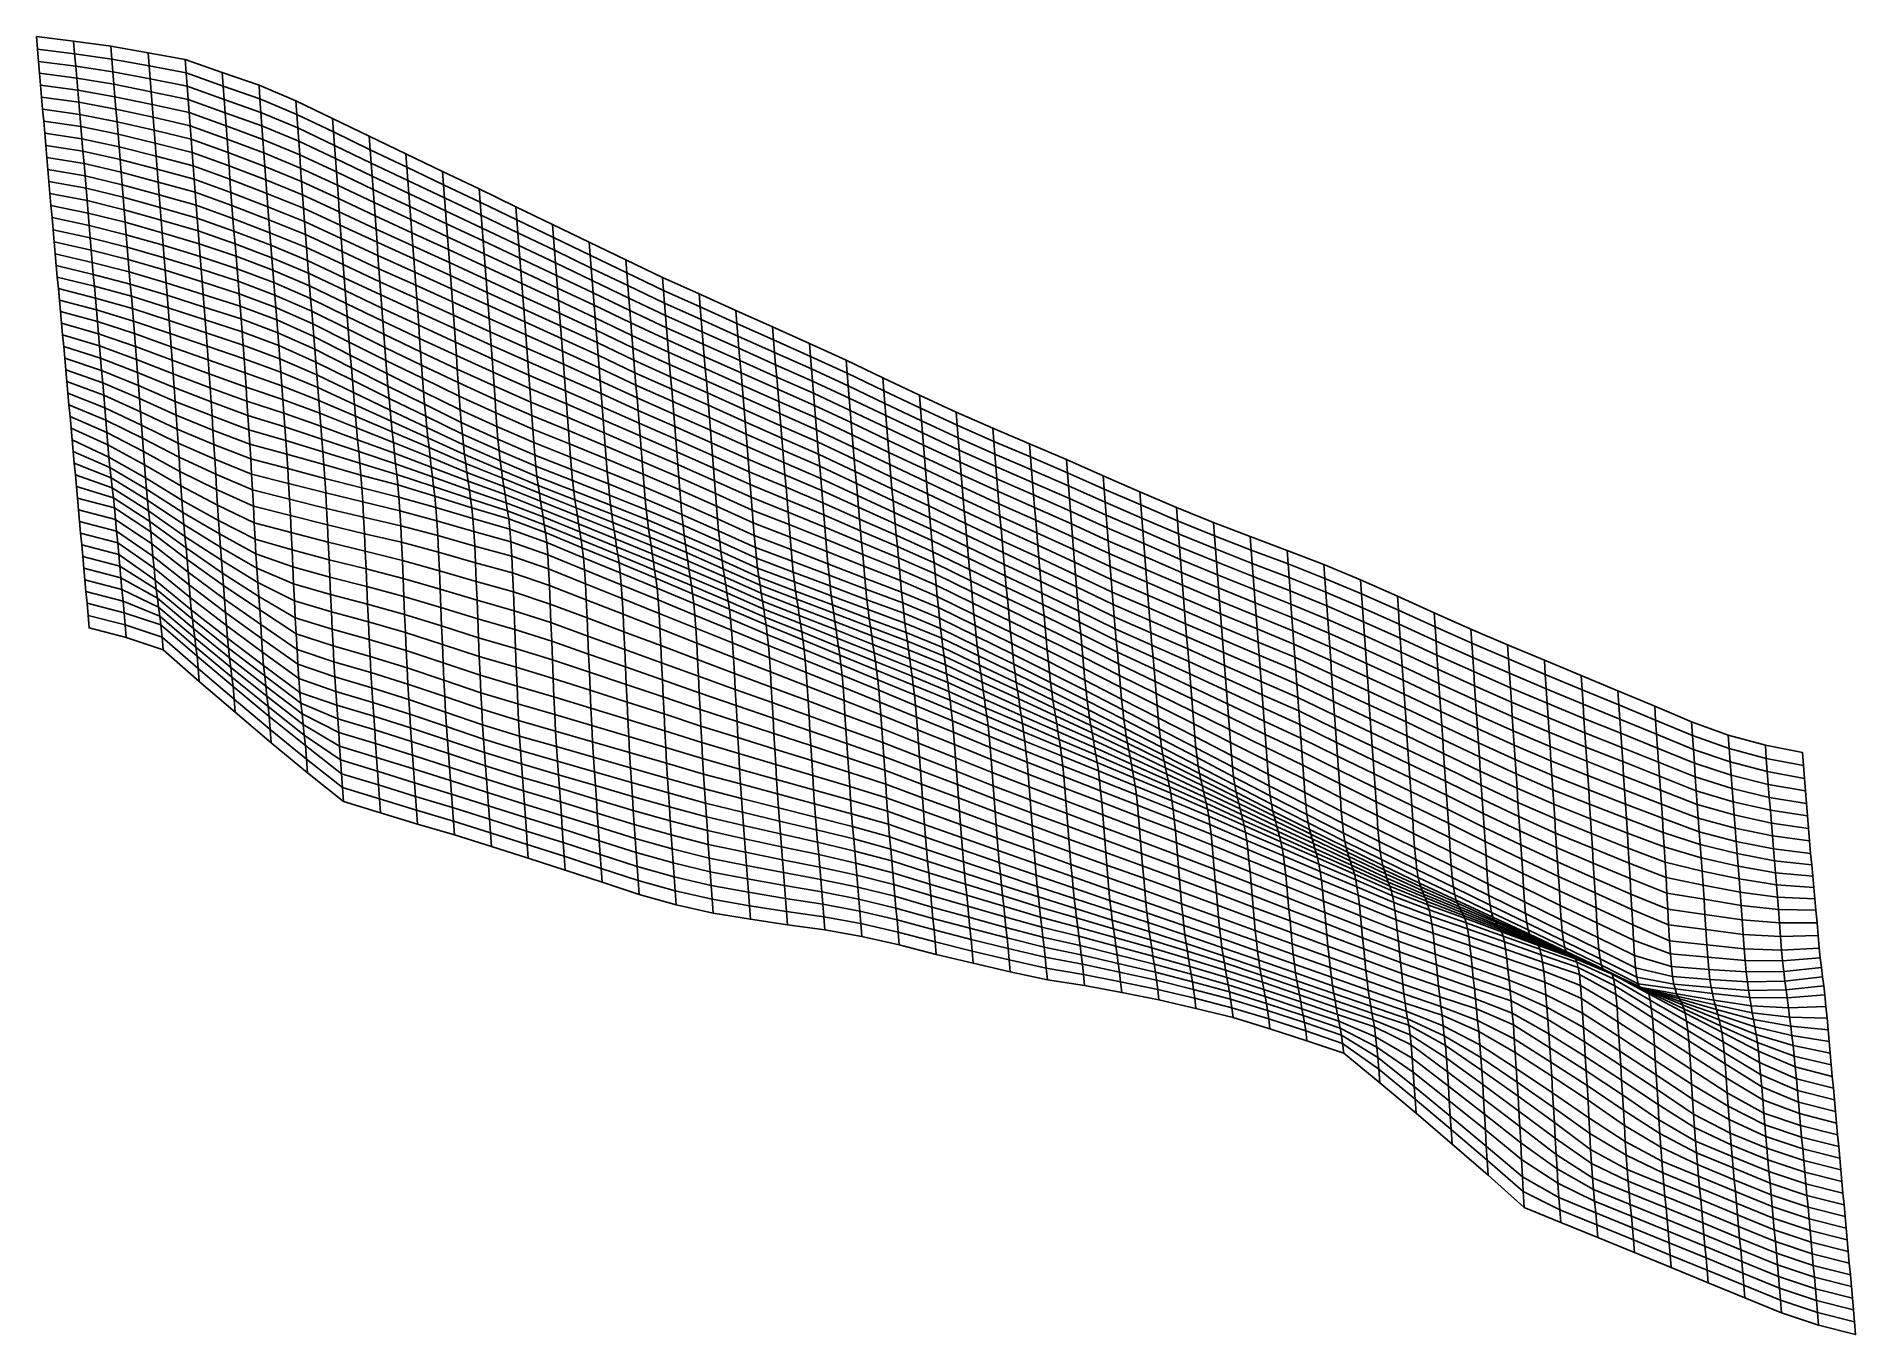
# Model space of a CAD drawing. Header units: metres. Extents: x -4.24 to 0.55, y -2.89 to 0.52.
import ezdxf

# ---------------------------------------------------------------- set-up
doc = ezdxf.new("R2010")
doc.units = ezdxf.units.M

msp = doc.modelspace()

# ---------------------------------------------------------------- linework, layer by layer
at = {"layer": 'B2'}
for points in [[(-4.24006, 0.52489, -10.46787), (-4.23739, 0.49146, -10.37504), (-4.13931, 0.47876, -10.38286), (-4.14198, 0.51229, -10.47566)], [(-4.23739, 0.49146, -10.37504), (-4.23467, 0.45911, -10.28176), (-4.1366, 0.44624, -10.28965), (-4.13931, 0.47876, -10.38286)], [(-4.14198, 0.51229, -10.47566), (-4.13931, 0.47876, -10.38286), (-4.04129, 0.46488, -10.39116), (-4.04393, 0.49914, -10.48366)], [(-4.04393, 0.49914, -10.48366), (-4.04129, 0.46488, -10.39116), (-3.94345, 0.44715, -10.401), (-3.94605, 0.48196, -10.49329)], [(-3.94605, 0.48196, -10.49329), (-3.94345, 0.44715, -10.401), (-3.84564, 0.42851, -10.41121), (-3.84822, 0.46396, -10.50324)], [(-4.23467, 0.45911, -10.28176), (-4.2319, 0.42778, -10.18808), (-4.13384, 0.41472, -10.19605), (-4.1366, 0.44624, -10.28965)], [(-4.13931, 0.47876, -10.38286), (-4.1366, 0.44624, -10.28965), (-4.03862, 0.43144, -10.29832), (-4.04129, 0.46488, -10.39116)], [(-4.1366, 0.44624, -10.28965), (-4.13384, 0.41472, -10.19605), (-4.03591, 0.39882, -10.20515), (-4.03862, 0.43144, -10.29832)], [(-4.04129, 0.46488, -10.39116), (-4.03862, 0.43144, -10.29832), (-3.94081, 0.41289, -10.3085), (-3.94345, 0.44715, -10.401)], [(-4.03862, 0.43144, -10.29832), (-4.03591, 0.39882, -10.20515), (-3.93815, 0.37927, -10.21573), (-3.94081, 0.41289, -10.3085)], [(-3.94345, 0.44715, -10.401), (-3.94081, 0.41289, -10.3085), (-3.84304, 0.39352, -10.319), (-3.84564, 0.42851, -10.41121)], [(-3.84822, 0.46396, -10.50324), (-3.84564, 0.42851, -10.41121), (-3.74854, 0.39424, -10.42772), (-3.75111, 0.42997, -10.51963)], [(-4.2319, 0.42778, -10.18808), (-4.22914, 0.39635, -10.09443), (-4.13109, 0.38311, -10.10247), (-4.13384, 0.41472, -10.19605)], [(-4.22914, 0.39635, -10.09443), (-4.22638, 0.36483, -10.00082), (-4.12834, 0.35141, -10.00894), (-4.13109, 0.38311, -10.10247)], [(-4.13384, 0.41472, -10.19605), (-4.13109, 0.38311, -10.10247), (-4.03321, 0.36612, -10.11202), (-4.03591, 0.39882, -10.20515)], [(-4.03591, 0.39882, -10.20515), (-4.03321, 0.36612, -10.11202), (-3.93549, 0.34565, -10.12297), (-3.93815, 0.37927, -10.21573)], [(-3.94081, 0.41289, -10.3085), (-3.93815, 0.37927, -10.21573), (-3.84042, 0.35899, -10.22661), (-3.84304, 0.39352, -10.319)], [(-3.84564, 0.42851, -10.41121), (-3.84304, 0.39352, -10.319), (-3.74596, 0.35888, -10.33565), (-3.74854, 0.39424, -10.42772)], [(-3.84304, 0.39352, -10.319), (-3.84042, 0.35899, -10.22661), (-3.74336, 0.32398, -10.24341), (-3.74596, 0.35888, -10.33565)], [(-3.75111, 0.42997, -10.51963), (-3.74854, 0.39424, -10.42772), (-3.65142, 0.3607, -10.44393), (-3.65396, 0.39688, -10.53566)], [(-3.74854, 0.39424, -10.42772), (-3.74596, 0.35888, -10.33565), (-3.64885, 0.32489, -10.35205), (-3.65142, 0.3607, -10.44393)], [(-3.65396, 0.39688, -10.53566), (-3.65142, 0.3607, -10.44393), (-3.55465, 0.3193, -10.4633), (-3.55721, 0.35511, -10.55518)], [(-4.22638, 0.36483, -10.00082), (-4.22363, 0.33313, -9.90729), (-4.1256, 0.31952, -9.91548), (-4.12834, 0.35141, -10.00894)], [(-4.13109, 0.38311, -10.10247), (-4.12834, 0.35141, -10.00894), (-4.03051, 0.33332, -10.01893), (-4.03321, 0.36612, -10.11202)], [(-4.12834, 0.35141, -10.00894), (-4.1256, 0.31952, -9.91548), (-4.02782, 0.30024, -9.92595), (-4.03051, 0.33332, -10.01893)], [(-4.03321, 0.36612, -10.11202), (-4.03051, 0.33332, -10.01893), (-3.93283, 0.31184, -10.03028), (-3.93549, 0.34565, -10.12297)], [(-3.93815, 0.37927, -10.21573), (-3.93549, 0.34565, -10.12297), (-3.8378, 0.32436, -10.13425), (-3.84042, 0.35899, -10.22661)], [(-3.93549, 0.34565, -10.12297), (-3.93283, 0.31184, -10.03028), (-3.83519, 0.28964, -10.04193), (-3.8378, 0.32436, -10.13425)], [(-3.84042, 0.35899, -10.22661), (-3.8378, 0.32436, -10.13425), (-3.74075, 0.28908, -10.15116), (-3.74336, 0.32398, -10.24341)], [(-3.74596, 0.35888, -10.33565), (-3.74336, 0.32398, -10.24341), (-3.64628, 0.28934, -10.26006), (-3.64885, 0.32489, -10.35205)], [(-3.65142, 0.3607, -10.44393), (-3.64885, 0.32489, -10.35205), (-3.55207, 0.28376, -10.37131), (-3.55465, 0.3193, -10.4633)], [(-3.55721, 0.35511, -10.55518), (-3.55465, 0.3193, -10.4633), (-3.45808, 0.27332, -10.48452), (-3.46065, 0.30905, -10.57643)], [(-4.22363, 0.33313, -9.90729), (-4.22088, 0.30143, -9.81375), (-4.12286, 0.28746, -9.82209), (-4.1256, 0.31952, -9.91548)], [(-4.22088, 0.30143, -9.81375), (-4.21813, 0.26973, -9.72022), (-4.12013, 0.2553, -9.72874), (-4.12286, 0.28746, -9.82209)], [(-4.1256, 0.31952, -9.91548), (-4.12286, 0.28746, -9.82209), (-4.02513, 0.26717, -9.83296), (-4.02782, 0.30024, -9.92595)], [(-4.12286, 0.28746, -9.82209), (-4.12013, 0.2553, -9.72874), (-4.02245, 0.23392, -9.74005), (-4.02513, 0.26717, -9.83296)], [(-4.03051, 0.33332, -10.01893), (-4.02782, 0.30024, -9.92595), (-3.93018, 0.27786, -9.93767), (-3.93283, 0.31184, -10.03028)], [(-4.02782, 0.30024, -9.92595), (-4.02513, 0.26717, -9.83296), (-3.92754, 0.24378, -9.84509), (-3.93018, 0.27786, -9.93767)], [(-3.93283, 0.31184, -10.03028), (-3.93018, 0.27786, -9.93767), (-3.83259, 0.25465, -9.94972), (-3.83519, 0.28964, -10.04193)], [(-3.8378, 0.32436, -10.13425), (-3.83519, 0.28964, -10.04193), (-3.73815, 0.25418, -10.05891), (-3.74075, 0.28908, -10.15116)], [(-3.83519, 0.28964, -10.04193), (-3.83259, 0.25465, -9.94972), (-3.73554, 0.21928, -9.96667), (-3.73815, 0.25418, -10.05891)], [(-3.74336, 0.32398, -10.24341), (-3.74075, 0.28908, -10.15116), (-3.6437, 0.2538, -10.16807), (-3.64628, 0.28934, -10.26006)], [(-3.74075, 0.28908, -10.15116), (-3.73815, 0.25418, -10.05891), (-3.64113, 0.21817, -10.07612), (-3.6437, 0.2538, -10.16807)], [(-3.64885, 0.32489, -10.35205), (-3.64628, 0.28934, -10.26006), (-3.54947, 0.24867, -10.27914), (-3.55207, 0.28376, -10.37131)], [(-3.64628, 0.28934, -10.26006), (-3.6437, 0.2538, -10.16807), (-3.54688, 0.2135, -10.187), (-3.54947, 0.24867, -10.27914)], [(-3.55465, 0.3193, -10.4633), (-3.55207, 0.28376, -10.37131), (-3.45549, 0.23806, -10.39242), (-3.45808, 0.27332, -10.48452)], [(-3.46065, 0.30905, -10.57643), (-3.45808, 0.27332, -10.48452), (-3.36156, 0.22653, -10.50606), (-3.36413, 0.26207, -10.59805)], [(-4.21813, 0.26973, -9.72022), (-4.21538, 0.23803, -9.62668), (-4.11741, 0.22296, -9.63546), (-4.12013, 0.2553, -9.72874)], [(-4.12013, 0.2553, -9.72874), (-4.11741, 0.22296, -9.63546), (-4.01977, 0.20066, -9.64714), (-4.02245, 0.23392, -9.74005)], [(-4.02513, 0.26717, -9.83296), (-4.02245, 0.23392, -9.74005), (-3.92491, 0.20952, -9.75258), (-3.92754, 0.24378, -9.84509)], [(-3.93018, 0.27786, -9.93767), (-3.92754, 0.24378, -9.84509), (-3.82999, 0.21956, -9.85755), (-3.83259, 0.25465, -9.94972)], [(-3.92754, 0.24378, -9.84509), (-3.92491, 0.20952, -9.75258), (-3.8274, 0.1843, -9.76545), (-3.82999, 0.21956, -9.85755)], [(-3.83259, 0.25465, -9.94972), (-3.82999, 0.21956, -9.85755), (-3.73295, 0.18419, -9.87449), (-3.73554, 0.21928, -9.96667)], [(-3.73815, 0.25418, -10.05891), (-3.73554, 0.21928, -9.96667), (-3.63855, 0.18263, -9.98413), (-3.64113, 0.21817, -10.07612)], [(-3.6437, 0.2538, -10.16807), (-3.64113, 0.21817, -10.07612), (-3.54429, 0.17832, -10.09487), (-3.54688, 0.2135, -10.187)], [(-3.55207, 0.28376, -10.37131), (-3.54947, 0.24867, -10.27914), (-3.45289, 0.20306, -10.30021), (-3.45549, 0.23806, -10.39242)], [(-3.54947, 0.24867, -10.27914), (-3.54688, 0.2135, -10.187), (-3.45029, 0.16807, -10.208), (-3.45289, 0.20306, -10.30021)], [(-3.45808, 0.27332, -10.48452), (-3.45549, 0.23806, -10.39242), (-3.35896, 0.19135, -10.41392), (-3.36156, 0.22653, -10.50606)], [(-3.36413, 0.26207, -10.59805), (-3.36156, 0.22653, -10.50606), (-3.26498, 0.18083, -10.52716), (-3.26757, 0.21609, -10.61926)], [(-4.21538, 0.23803, -9.62668), (-4.21263, 0.20633, -9.53315), (-4.1147, 0.19043, -9.54226), (-4.11741, 0.22296, -9.63546)], [(-4.21263, 0.20633, -9.53315), (-4.20988, 0.17463, -9.43961), (-4.11199, 0.15782, -9.44909), (-4.1147, 0.19043, -9.54226)], [(-4.11741, 0.22296, -9.63546), (-4.1147, 0.19043, -9.54226), (-4.01709, 0.1674, -9.55424), (-4.01977, 0.20066, -9.64714)], [(-4.02245, 0.23392, -9.74005), (-4.01977, 0.20066, -9.64714), (-3.92227, 0.17544, -9.66001), (-3.92491, 0.20952, -9.75258)], [(-4.01977, 0.20066, -9.64714), (-4.01709, 0.1674, -9.55424), (-3.91962, 0.14145, -9.56739), (-3.92227, 0.17544, -9.66001)], [(-3.92491, 0.20952, -9.75258), (-3.92227, 0.17544, -9.66001), (-3.8248, 0.1494, -9.6732), (-3.8274, 0.1843, -9.76545)], [(-3.82999, 0.21956, -9.85755), (-3.8274, 0.1843, -9.76545), (-3.73035, 0.14902, -9.78236), (-3.73295, 0.18419, -9.87449)], [(-3.73554, 0.21928, -9.96667), (-3.73295, 0.18419, -9.87449), (-3.63598, 0.14709, -9.89214), (-3.63855, 0.18263, -9.98413)], [(-3.64113, 0.21817, -10.07612), (-3.63855, 0.18263, -9.98413), (-3.5417, 0.14315, -10.00273), (-3.54429, 0.17832, -10.09487)], [(-3.54688, 0.2135, -10.187), (-3.54429, 0.17832, -10.09487), (-3.4477, 0.13299, -10.11582), (-3.45029, 0.16807, -10.208)], [(-3.45549, 0.23806, -10.39242), (-3.45289, 0.20306, -10.30021), (-3.35635, 0.15672, -10.32157), (-3.35896, 0.19135, -10.41392)], [(-3.45289, 0.20306, -10.30021), (-3.45029, 0.16807, -10.208), (-3.35374, 0.12191, -10.22928), (-3.35635, 0.15672, -10.32157)], [(-3.36156, 0.22653, -10.50606), (-3.35896, 0.19135, -10.41392), (-3.26238, 0.14592, -10.43492), (-3.26498, 0.18083, -10.52716)], [(-3.26757, 0.21609, -10.61926), (-3.26498, 0.18083, -10.52716), (-3.16845, 0.13412, -10.54867), (-3.17105, 0.1692, -10.64085)], [(-4.20988, 0.17463, -9.43961), (-4.20713, 0.14283, -9.34611), (-4.10929, 0.12511, -9.35596), (-4.11199, 0.15782, -9.44909)], [(-4.1147, 0.19043, -9.54226), (-4.11199, 0.15782, -9.44909), (-4.01441, 0.13433, -9.46125), (-4.01709, 0.1674, -9.55424)], [(-4.11199, 0.15782, -9.44909), (-4.10929, 0.12511, -9.35596), (-4.01172, 0.10126, -9.36827), (-4.01441, 0.13433, -9.46125)], [(-4.01709, 0.1674, -9.55424), (-4.01441, 0.13433, -9.46125), (-3.91696, 0.10774, -9.47467), (-3.91962, 0.14145, -9.56739)], [(-3.92227, 0.17544, -9.66001), (-3.91962, 0.14145, -9.56739), (-3.82218, 0.11468, -9.58088), (-3.8248, 0.1494, -9.6732)], [(-3.8274, 0.1843, -9.76545), (-3.8248, 0.1494, -9.6732), (-3.72775, 0.11412, -9.69011), (-3.73035, 0.14902, -9.78236)], [(-3.8248, 0.1494, -9.6732), (-3.82218, 0.11468, -9.58088), (-3.72512, 0.07967, -9.59768), (-3.72775, 0.11412, -9.69011)], [(-3.73295, 0.18419, -9.87449), (-3.73035, 0.14902, -9.78236), (-3.63341, 0.11146, -9.80018), (-3.63598, 0.14709, -9.89214)], [(-3.73035, 0.14902, -9.78236), (-3.72775, 0.11412, -9.69011), (-3.63081, 0.07646, -9.70797), (-3.63341, 0.11146, -9.80018)], [(-3.63855, 0.18263, -9.98413), (-3.63598, 0.14709, -9.89214), (-3.5391, 0.10797, -9.91059), (-3.5417, 0.14315, -10.00273)], [(-3.63598, 0.14709, -9.89214), (-3.63341, 0.11146, -9.80018), (-3.53652, 0.0727, -9.81849), (-3.5391, 0.10797, -9.91059)], [(-3.54429, 0.17832, -10.09487), (-3.5417, 0.14315, -10.00273), (-3.4451, 0.09799, -10.02361), (-3.4477, 0.13299, -10.11582)], [(-3.45029, 0.16807, -10.208), (-3.4477, 0.13299, -10.11582), (-3.35112, 0.0872, -10.13696), (-3.35374, 0.12191, -10.22928)], [(-3.35896, 0.19135, -10.41392), (-3.35635, 0.15672, -10.32157), (-3.25975, 0.11157, -10.34245), (-3.26238, 0.14592, -10.43492)], [(-3.35635, 0.15672, -10.32157), (-3.35374, 0.12191, -10.22928), (-3.25712, 0.07722, -10.24998), (-3.25975, 0.11157, -10.34245)], [(-3.26498, 0.18083, -10.52716), (-3.26238, 0.14592, -10.43492), (-3.16582, 0.09968, -10.45624), (-3.16845, 0.13412, -10.54867)], [(-3.26238, 0.14592, -10.43492), (-3.25975, 0.11157, -10.34245), (-3.16318, 0.06569, -10.36363), (-3.16582, 0.09968, -10.45624)], [(-3.17105, 0.1692, -10.64085), (-3.16845, 0.13412, -10.54867), (-3.07188, 0.08824, -10.56985), (-3.07449, 0.12314, -10.6621)], [(-4.20713, 0.14283, -9.34611), (-4.20438, 0.11113, -9.25258), (-4.10658, 0.09249, -9.26279), (-4.10929, 0.12511, -9.35596)], [(-4.20438, 0.11113, -9.25258), (-4.20163, 0.07943, -9.15904), (-4.10387, 0.05979, -9.16966), (-4.10658, 0.09249, -9.26279)], [(-4.10929, 0.12511, -9.35596), (-4.10658, 0.09249, -9.26279), (-4.00902, 0.06846, -9.27518), (-4.01172, 0.10126, -9.36827)], [(-4.01441, 0.13433, -9.46125), (-4.01172, 0.10126, -9.36827), (-3.91429, 0.07421, -9.38187), (-3.91696, 0.10774, -9.47467)], [(-4.01172, 0.10126, -9.36827), (-4.00902, 0.06846, -9.27518), (-3.91161, 0.04114, -9.28888), (-3.91429, 0.07421, -9.38187)], [(-3.91962, 0.14145, -9.56739), (-3.91696, 0.10774, -9.47467), (-3.81955, 0.08032, -9.48841), (-3.82218, 0.11468, -9.58088)], [(-3.91696, 0.10774, -9.47467), (-3.91429, 0.07421, -9.38187), (-3.81691, 0.04625, -9.39583), (-3.81955, 0.08032, -9.48841)], [(-3.82218, 0.11468, -9.58088), (-3.81955, 0.08032, -9.48841), (-3.72248, 0.04569, -9.50506), (-3.72512, 0.07967, -9.59768)], [(-3.72775, 0.11412, -9.69011), (-3.72512, 0.07967, -9.59768), (-3.62818, 0.04202, -9.61554), (-3.63081, 0.07646, -9.70797)], [(-3.63341, 0.11146, -9.80018), (-3.63081, 0.07646, -9.70797), (-3.53391, 0.0378, -9.72624), (-3.53652, 0.0727, -9.81849)], [(-3.5417, 0.14315, -10.00273), (-3.5391, 0.10797, -9.91059), (-3.4425, 0.06291, -9.93144), (-3.4451, 0.09799, -10.02361)], [(-3.5391, 0.10797, -9.91059), (-3.53652, 0.0727, -9.81849), (-3.4399, 0.02783, -9.83926), (-3.4425, 0.06291, -9.93144)], [(-3.4477, 0.13299, -10.11582), (-3.4451, 0.09799, -10.02361), (-3.34852, 0.05239, -10.04468), (-3.35112, 0.0872, -10.13696)], [(-3.4451, 0.09799, -10.02361), (-3.4425, 0.06291, -9.93144), (-3.34591, 0.01758, -9.95239), (-3.34852, 0.05239, -10.04468)], [(-3.35374, 0.12191, -10.22928), (-3.35112, 0.0872, -10.13696), (-3.25449, 0.04268, -10.15759), (-3.25712, 0.07722, -10.24998)], [(-3.25975, 0.11157, -10.34245), (-3.25712, 0.07722, -10.24998), (-3.16053, 0.0317, -10.27101), (-3.16318, 0.06569, -10.36363)], [(-3.16845, 0.13412, -10.54867), (-3.16582, 0.09968, -10.45624), (-3.06925, 0.05388, -10.47738), (-3.07188, 0.08824, -10.56985)], [(-3.16582, 0.09968, -10.45624), (-3.16318, 0.06569, -10.36363), (-3.06659, 0.02026, -10.38462), (-3.06925, 0.05388, -10.47738)], [(-3.07449, 0.12314, -10.6621), (-3.07188, 0.08824, -10.56985), (-2.97535, 0.04153, -10.59136), (-2.97797, 0.07625, -10.68368)], [(-4.20163, 0.07943, -9.15904), (-4.19888, 0.04773, -9.06551), (-4.10116, 0.02726, -9.07646), (-4.10387, 0.05979, -9.16966)], [(-4.10658, 0.09249, -9.26279), (-4.10387, 0.05979, -9.16966), (-4.00632, 0.03566, -9.18208), (-4.00902, 0.06846, -9.27518)], [(-4.10387, 0.05979, -9.16966), (-4.10116, 0.02726, -9.07646), (-4.00362, 0.00286, -9.08899), (-4.00632, 0.03566, -9.18208)], [(-4.00902, 0.06846, -9.27518), (-4.00632, 0.03566, -9.18208), (-3.90892, 0.00797, -9.19594), (-3.91161, 0.04114, -9.28888)], [(-3.91429, 0.07421, -9.38187), (-3.91161, 0.04114, -9.28888), (-3.81425, 0.01272, -9.30303), (-3.81691, 0.04625, -9.39583)], [(-3.81955, 0.08032, -9.48841), (-3.81691, 0.04625, -9.39583), (-3.71981, 0.01207, -9.4123), (-3.72248, 0.04569, -9.50506)], [(-3.72512, 0.07967, -9.59768), (-3.72248, 0.04569, -9.50506), (-3.62553, 0.00812, -9.52289), (-3.62818, 0.04202, -9.61554)], [(-3.63081, 0.07646, -9.70797), (-3.62818, 0.04202, -9.61554), (-3.53129, 0.00327, -9.63385), (-3.53391, 0.0378, -9.72624)], [(-3.53652, 0.0727, -9.81849), (-3.53391, 0.0378, -9.72624), (-3.43729, -0.00698, -9.74698), (-3.4399, 0.02783, -9.83926)], [(-3.4425, 0.06291, -9.93144), (-3.4399, 0.02783, -9.83926), (-3.3433, -0.01723, -9.86011), (-3.34591, 0.01758, -9.95239)], [(-3.35112, 0.0872, -10.13696), (-3.34852, 0.05239, -10.04468), (-3.25187, 0.00815, -10.06519), (-3.25449, 0.04268, -10.15759)], [(-3.34852, 0.05239, -10.04468), (-3.34591, 0.01758, -9.95239), (-3.24925, -0.02639, -9.9728), (-3.25187, 0.00815, -10.06519)], [(-3.25712, 0.07722, -10.24998), (-3.25449, 0.04268, -10.15759), (-3.15789, -0.00247, -10.17847), (-3.16053, 0.0317, -10.27101)], [(-3.16318, 0.06569, -10.36363), (-3.16053, 0.0317, -10.27101), (-3.06394, -0.01354, -10.29193), (-3.06659, 0.02026, -10.38462)], [(-3.07188, 0.08824, -10.56985), (-3.06925, 0.05388, -10.47738), (-2.97271, 0.00745, -10.49878), (-2.97535, 0.04153, -10.59136)], [(-3.06925, 0.05388, -10.47738), (-3.06659, 0.02026, -10.38462), (-2.97003, -0.0258, -10.40587), (-2.97271, 0.00745, -10.49878)], [(-2.97797, 0.07625, -10.68368), (-2.97535, 0.04153, -10.59136), (-2.87879, -0.00444, -10.61257), (-2.88141, 0.03009, -10.70497)], [(-4.19888, 0.04773, -9.06551), (-4.19613, 0.01603, -8.97197), (-4.09845, -0.00526, -8.98325), (-4.10116, 0.02726, -9.07646)], [(-4.19613, 0.01603, -8.97197), (-4.19338, -0.01567, -8.87844), (-4.09573, -0.03779, -8.89005), (-4.09845, -0.00526, -8.98325)], [(-4.10116, 0.02726, -9.07646), (-4.09845, -0.00526, -8.98325), (-4.00091, -0.02984, -8.99586), (-4.00362, 0.00286, -9.08899)], [(-4.00632, 0.03566, -9.18208), (-4.00362, 0.00286, -9.08899), (-3.90623, -0.02501, -9.10292), (-3.90892, 0.00797, -9.19594)], [(-4.00362, 0.00286, -9.08899), (-4.00091, -0.02984, -8.99586), (-3.90354, -0.05808, -9.00993), (-3.90623, -0.02501, -9.10292)], [(-3.91161, 0.04114, -9.28888), (-3.90892, 0.00797, -9.19594), (-3.81158, -0.02081, -9.21023), (-3.81425, 0.01272, -9.30303)], [(-3.90892, 0.00797, -9.19594), (-3.90623, -0.02501, -9.10292), (-3.80891, -0.05434, -9.11743), (-3.81158, -0.02081, -9.21023)], [(-3.81691, 0.04625, -9.39583), (-3.81425, 0.01272, -9.30303), (-3.71712, -0.02092, -9.31928), (-3.71981, 0.01207, -9.4123)], [(-3.81425, 0.01272, -9.30303), (-3.81158, -0.02081, -9.21023), (-3.71443, -0.0539, -9.22626), (-3.71712, -0.02092, -9.31928)], [(-3.72248, 0.04569, -9.50506), (-3.71981, 0.01207, -9.4123), (-3.62285, -0.02513, -9.42998), (-3.62553, 0.00812, -9.52289)], [(-3.71981, 0.01207, -9.4123), (-3.71712, -0.02092, -9.31928), (-3.62015, -0.05793, -9.33689), (-3.62285, -0.02513, -9.42998)], [(-3.62818, 0.04202, -9.61554), (-3.62553, 0.00812, -9.52289), (-3.52865, -0.0309, -9.54131), (-3.53129, 0.00327, -9.63385)], [(-3.62553, 0.00812, -9.52289), (-3.62285, -0.02513, -9.42998), (-3.526, -0.06471, -9.44862), (-3.52865, -0.0309, -9.54131)], [(-3.53391, 0.0378, -9.72624), (-3.53129, 0.00327, -9.63385), (-3.43468, -0.04161, -9.65462), (-3.43729, -0.00698, -9.74698)], [(-3.53129, 0.00327, -9.63385), (-3.52865, -0.0309, -9.54131), (-3.43205, -0.07606, -9.56219), (-3.43468, -0.04161, -9.65462)], [(-3.4399, 0.02783, -9.83926), (-3.43729, -0.00698, -9.74698), (-3.34069, -0.05204, -9.76783), (-3.3433, -0.01723, -9.86011)], [(-3.34591, 0.01758, -9.95239), (-3.3433, -0.01723, -9.86011), (-3.24663, -0.06092, -9.8804), (-3.24925, -0.02639, -9.9728)], [(-3.25449, 0.04268, -10.15759), (-3.25187, 0.00815, -10.06519), (-3.15525, -0.03655, -10.08589), (-3.15789, -0.00247, -10.17847)], [(-3.25187, 0.00815, -10.06519), (-3.24925, -0.02639, -9.9728), (-3.15261, -0.07063, -9.99331), (-3.15525, -0.03655, -10.08589)], [(-3.16053, 0.0317, -10.27101), (-3.15789, -0.00247, -10.17847), (-3.06128, -0.04735, -10.19924), (-3.06394, -0.01354, -10.29193)], [(-3.06659, 0.02026, -10.38462), (-3.06394, -0.01354, -10.29193), (-2.96736, -0.05924, -10.31303), (-2.97003, -0.0258, -10.40587)], [(-2.97535, 0.04153, -10.59136), (-2.97271, 0.00745, -10.49878), (-2.87613, -0.03825, -10.51988), (-2.87879, -0.00444, -10.61257)], [(-2.97271, 0.00745, -10.49878), (-2.97003, -0.0258, -10.40587), (-2.87345, -0.07132, -10.4269), (-2.87613, -0.03825, -10.51988)], [(-2.88141, 0.03009, -10.70497), (-2.87879, -0.00444, -10.61257), (-2.78226, -0.05124, -10.63412), (-2.78489, -0.0168, -10.72655)], [(-4.19338, -0.01567, -8.87844), (-4.19063, -0.04738, -8.7849), (-4.09302, -0.07022, -8.79681), (-4.09573, -0.03779, -8.89005)], [(-4.19063, -0.04738, -8.7849), (-4.18784, -0.07816, -8.691), (-4.09026, -0.10174, -8.7032), (-4.09302, -0.07022, -8.79681)], [(-4.09845, -0.00526, -8.98325), (-4.09573, -0.03779, -8.89005), (-3.9982, -0.06246, -8.90269), (-4.00091, -0.02984, -8.99586)], [(-4.09573, -0.03779, -8.89005), (-4.09302, -0.07022, -8.79681), (-3.99549, -0.09507, -8.80952), (-3.9982, -0.06246, -8.90269)], [(-4.00091, -0.02984, -8.99586), (-3.9982, -0.06246, -8.90269), (-3.90085, -0.09097, -8.91688), (-3.90354, -0.05808, -9.00993)], [(-3.90623, -0.02501, -9.10292), (-3.90354, -0.05808, -9.00993), (-3.80624, -0.08778, -9.0246), (-3.80891, -0.05434, -9.11743)], [(-3.81158, -0.02081, -9.21023), (-3.80891, -0.05434, -9.11743), (-3.71173, -0.08679, -9.1332), (-3.71443, -0.0539, -9.22626)], [(-3.71712, -0.02092, -9.31928), (-3.71443, -0.0539, -9.22626), (-3.61745, -0.09064, -9.24376), (-3.62015, -0.05793, -9.33689)], [(-3.62285, -0.02513, -9.42998), (-3.62015, -0.05793, -9.33689), (-3.52333, -0.09815, -9.35578), (-3.526, -0.06471, -9.44862)], [(-3.52865, -0.0309, -9.54131), (-3.526, -0.06471, -9.44862), (-3.42942, -0.11032, -9.46969), (-3.43205, -0.07606, -9.56219)], [(-3.43729, -0.00698, -9.74698), (-3.43468, -0.04161, -9.65462), (-3.33808, -0.08676, -9.6755), (-3.34069, -0.05204, -9.76783)], [(-3.43468, -0.04161, -9.65462), (-3.43205, -0.07606, -9.56219), (-3.33546, -0.12139, -9.58315), (-3.33808, -0.08676, -9.6755)], [(-3.3433, -0.01723, -9.86011), (-3.34069, -0.05204, -9.76783), (-3.24402, -0.09564, -9.78808), (-3.24663, -0.06092, -9.8804)], [(-3.24925, -0.02639, -9.9728), (-3.24663, -0.06092, -9.8804), (-3.14998, -0.10489, -9.90081), (-3.15261, -0.07063, -9.99331)], [(-3.15789, -0.00247, -10.17847), (-3.15525, -0.03655, -10.08589), (-3.05863, -0.08115, -10.10655), (-3.06128, -0.04735, -10.19924)], [(-3.15525, -0.03655, -10.08589), (-3.15261, -0.07063, -9.99331), (-3.05598, -0.11505, -10.0139), (-3.05863, -0.08115, -10.10655)], [(-3.06394, -0.01354, -10.29193), (-3.06128, -0.04735, -10.19924), (-2.96469, -0.09268, -10.2202), (-2.96736, -0.05924, -10.31303)], [(-3.06128, -0.04735, -10.19924), (-3.05863, -0.08115, -10.10655), (-2.96201, -0.12603, -10.12733), (-2.96469, -0.09268, -10.2202)], [(-2.97003, -0.0258, -10.40587), (-2.96736, -0.05924, -10.31303), (-2.87076, -0.10439, -10.33392), (-2.87345, -0.07132, -10.4269)], [(-2.87879, -0.00444, -10.61257), (-2.87613, -0.03825, -10.51988), (-2.7796, -0.08486, -10.54135), (-2.78226, -0.05124, -10.63412)], [(-2.87613, -0.03825, -10.51988), (-2.87345, -0.07132, -10.4269), (-2.7769, -0.11757, -10.44822), (-2.7796, -0.08486, -10.54135)], [(-2.78489, -0.0168, -10.72655), (-2.78226, -0.05124, -10.63412), (-2.68572, -0.09758, -10.65548), (-2.68834, -0.06314, -10.74791)], [(-4.18784, -0.07816, -8.691), (-4.18504, -0.10877, -8.59703), (-4.08749, -0.13307, -8.60952), (-4.09026, -0.10174, -8.7032)], [(-4.09302, -0.07022, -8.79681), (-4.09026, -0.10174, -8.7032), (-3.99276, -0.12714, -8.71614), (-3.99549, -0.09507, -8.80952)], [(-3.9982, -0.06246, -8.90269), (-3.99549, -0.09507, -8.80952), (-3.89815, -0.12386, -8.82382), (-3.90085, -0.09097, -8.91688)], [(-3.99549, -0.09507, -8.80952), (-3.99276, -0.12714, -8.71614), (-3.89545, -0.15657, -8.73069), (-3.89815, -0.12386, -8.82382)], [(-3.90354, -0.05808, -9.00993), (-3.90085, -0.09097, -8.91688), (-3.80356, -0.12113, -8.93173), (-3.80624, -0.08778, -9.0246)], [(-3.90085, -0.09097, -8.91688), (-3.89815, -0.12386, -8.82382), (-3.80089, -0.15448, -8.83885), (-3.80356, -0.12113, -8.93173)], [(-3.80891, -0.05434, -9.11743), (-3.80624, -0.08778, -9.0246), (-3.70904, -0.11968, -9.04015), (-3.71173, -0.08679, -9.1332)], [(-3.80624, -0.08778, -9.0246), (-3.80356, -0.12113, -8.93173), (-3.70634, -0.15257, -8.94709), (-3.70904, -0.11968, -9.04015)], [(-3.71443, -0.0539, -9.22626), (-3.71173, -0.08679, -9.1332), (-3.61475, -0.12344, -9.15066), (-3.61745, -0.09064, -9.24376)], [(-3.71173, -0.08679, -9.1332), (-3.70904, -0.11968, -9.04015), (-3.61204, -0.15614, -9.05753), (-3.61475, -0.12344, -9.15066)], [(-3.62015, -0.05793, -9.33689), (-3.61745, -0.09064, -9.24376), (-3.52065, -0.13158, -9.26295), (-3.52333, -0.09815, -9.35578)], [(-3.61745, -0.09064, -9.24376), (-3.61475, -0.12344, -9.15066), (-3.51798, -0.16502, -9.17011), (-3.52065, -0.13158, -9.26295)], [(-3.526, -0.06471, -9.44862), (-3.52333, -0.09815, -9.35578), (-3.42677, -0.14421, -9.37703), (-3.42942, -0.11032, -9.46969)], [(-3.43205, -0.07606, -9.56219), (-3.42942, -0.11032, -9.46969), (-3.33284, -0.15593, -9.49075), (-3.33546, -0.12139, -9.58315)], [(-3.34069, -0.05204, -9.76783), (-3.33808, -0.08676, -9.6755), (-3.2414, -0.13036, -9.69576), (-3.24402, -0.09564, -9.78808)], [(-3.33808, -0.08676, -9.6755), (-3.33546, -0.12139, -9.58315), (-3.2388, -0.16526, -9.60351), (-3.2414, -0.13036, -9.69576)], [(-3.24663, -0.06092, -9.8804), (-3.24402, -0.09564, -9.78808), (-3.14735, -0.13933, -9.80838), (-3.14998, -0.10489, -9.90081)], [(-3.24402, -0.09564, -9.78808), (-3.2414, -0.13036, -9.69576), (-3.14474, -0.17405, -9.71606), (-3.14735, -0.13933, -9.80838)], [(-3.15261, -0.07063, -9.99331), (-3.14998, -0.10489, -9.90081), (-3.05333, -0.14894, -9.92125), (-3.05598, -0.11505, -10.0139)], [(-3.05863, -0.08115, -10.10655), (-3.05598, -0.11505, -10.0139), (-2.95935, -0.15956, -10.03453), (-2.96201, -0.12603, -10.12733)], [(-2.96736, -0.05924, -10.31303), (-2.96469, -0.09268, -10.2202), (-2.86808, -0.13756, -10.24097), (-2.87076, -0.10439, -10.33392)], [(-2.96469, -0.09268, -10.2202), (-2.96201, -0.12603, -10.12733), (-2.86539, -0.17072, -10.14802), (-2.86808, -0.13756, -10.24097)], [(-2.87345, -0.07132, -10.4269), (-2.87076, -0.10439, -10.33392), (-2.7742, -0.15037, -10.35513), (-2.7769, -0.11757, -10.44822)], [(-2.78226, -0.05124, -10.63412), (-2.7796, -0.08486, -10.54135), (-2.68305, -0.1312, -10.56272), (-2.68572, -0.09758, -10.65548)], [(-2.7796, -0.08486, -10.54135), (-2.7769, -0.11757, -10.44822), (-2.68035, -0.16391, -10.46959), (-2.68305, -0.1312, -10.56272)], [(-2.68834, -0.06314, -10.74791), (-2.68572, -0.09758, -10.65548), (-2.58917, -0.14383, -10.6768), (-2.5918, -0.10957, -10.76931)], [(-4.18504, -0.10877, -8.59703), (-4.18223, -0.13919, -8.50298), (-4.08472, -0.16423, -8.51576), (-4.08749, -0.13307, -8.60952)], [(-4.18223, -0.13919, -8.50298), (-4.17942, -0.16943, -8.40885), (-4.08193, -0.19511, -8.4219), (-4.08472, -0.16423, -8.51576)], [(-4.09026, -0.10174, -8.7032), (-4.08749, -0.13307, -8.60952), (-3.99004, -0.15939, -8.62282), (-3.99276, -0.12714, -8.71614)], [(-4.08749, -0.13307, -8.60952), (-4.08472, -0.16423, -8.51576), (-3.98732, -0.19182, -8.52958), (-3.99004, -0.15939, -8.62282)], [(-3.99276, -0.12714, -8.71614), (-3.99004, -0.15939, -8.62282), (-3.89276, -0.18964, -8.63771), (-3.89545, -0.15657, -8.73069)], [(-3.89815, -0.12386, -8.82382), (-3.89545, -0.15657, -8.73069), (-3.79821, -0.18764, -8.74591), (-3.80089, -0.15448, -8.83885)], [(-3.80356, -0.12113, -8.93173), (-3.80089, -0.15448, -8.83885), (-3.70364, -0.18537, -8.854), (-3.70634, -0.15257, -8.94709)], [(-3.70904, -0.11968, -9.04015), (-3.70634, -0.15257, -8.94709), (-3.60934, -0.18894, -8.96444), (-3.61204, -0.15614, -9.05753)], [(-3.61475, -0.12344, -9.15066), (-3.61204, -0.15614, -9.05753), (-3.51531, -0.19837, -9.07724), (-3.51798, -0.16502, -9.17011)], [(-3.52333, -0.09815, -9.35578), (-3.52065, -0.13158, -9.26295), (-3.42412, -0.1782, -9.28442), (-3.42677, -0.14421, -9.37703)], [(-3.52065, -0.13158, -9.26295), (-3.51798, -0.16502, -9.17011), (-3.42147, -0.21219, -9.1918), (-3.42412, -0.1782, -9.28442)], [(-3.42942, -0.11032, -9.46969), (-3.42677, -0.14421, -9.37703), (-3.33021, -0.19037, -9.39832), (-3.33284, -0.15593, -9.49075)], [(-3.33546, -0.12139, -9.58315), (-3.33284, -0.15593, -9.49075), (-3.23619, -0.20016, -9.51127), (-3.2388, -0.16526, -9.60351)], [(-3.2414, -0.13036, -9.69576), (-3.2388, -0.16526, -9.60351), (-3.14214, -0.20904, -9.62385), (-3.14474, -0.17405, -9.71606)], [(-3.14998, -0.10489, -9.90081), (-3.14735, -0.13933, -9.80838), (-3.05069, -0.18311, -9.82871), (-3.05333, -0.14894, -9.92125)], [(-3.14735, -0.13933, -9.80838), (-3.14474, -0.17405, -9.71606), (-3.04807, -0.21774, -9.73635), (-3.05069, -0.18311, -9.82871)], [(-3.05598, -0.11505, -10.0139), (-3.05333, -0.14894, -9.92125), (-2.95667, -0.193, -9.94169), (-2.95935, -0.15956, -10.03453)], [(-2.96201, -0.12603, -10.12733), (-2.95935, -0.15956, -10.03453), (-2.8627, -0.20379, -10.05504), (-2.86539, -0.17072, -10.14802)], [(-2.87076, -0.10439, -10.33392), (-2.86808, -0.13756, -10.24097), (-2.77149, -0.18308, -10.262), (-2.7742, -0.15037, -10.35513)], [(-2.86808, -0.13756, -10.24097), (-2.86539, -0.17072, -10.14802), (-2.76879, -0.21587, -10.16891), (-2.77149, -0.18308, -10.262)], [(-2.7769, -0.11757, -10.44822), (-2.7742, -0.15037, -10.35513), (-2.67765, -0.19671, -10.37649), (-2.68035, -0.16391, -10.46959)], [(-2.68572, -0.09758, -10.65548), (-2.68305, -0.1312, -10.56272), (-2.58649, -0.17718, -10.58393), (-2.58917, -0.14383, -10.6768)], [(-2.68305, -0.1312, -10.56272), (-2.68035, -0.16391, -10.46959), (-2.58377, -0.20961, -10.49069), (-2.58649, -0.17718, -10.58393)], [(-2.5918, -0.10957, -10.76931), (-2.58917, -0.14383, -10.6768), (-2.49249, -0.18734, -10.69702), (-2.49513, -0.15317, -10.78956)], [(-4.17942, -0.16943, -8.40885), (-4.17659, -0.19939, -8.31462), (-4.07915, -0.22608, -8.32807), (-4.08193, -0.19511, -8.4219)], [(-4.08472, -0.16423, -8.51576), (-4.08193, -0.19511, -8.4219), (-3.98461, -0.22444, -8.43641), (-3.98732, -0.19182, -8.52958)], [(-3.99004, -0.15939, -8.62282), (-3.98732, -0.19182, -8.52958), (-3.8901, -0.22326, -8.54495), (-3.89276, -0.18964, -8.63771)], [(-3.89545, -0.15657, -8.73069), (-3.89276, -0.18964, -8.63771), (-3.79555, -0.22144, -8.65322), (-3.79821, -0.18764, -8.74591)], [(-3.89276, -0.18964, -8.63771), (-3.8901, -0.22326, -8.54495), (-3.79292, -0.2558, -8.56075), (-3.79555, -0.22144, -8.65322)], [(-3.80089, -0.15448, -8.83885), (-3.79821, -0.18764, -8.74591), (-3.70097, -0.2189, -8.7612), (-3.70364, -0.18537, -8.854)], [(-3.79821, -0.18764, -8.74591), (-3.79555, -0.22144, -8.65322), (-3.69834, -0.25325, -8.66873), (-3.70097, -0.2189, -8.7612)], [(-3.70634, -0.15257, -8.94709), (-3.70364, -0.18537, -8.854), (-3.60664, -0.22174, -8.87135), (-3.60934, -0.18894, -8.96444)], [(-3.70364, -0.18537, -8.854), (-3.70097, -0.2189, -8.7612), (-3.60397, -0.25518, -8.77851), (-3.60664, -0.22174, -8.87135)], [(-3.61204, -0.15614, -9.05753), (-3.60934, -0.18894, -8.96444), (-3.51264, -0.23181, -8.9844), (-3.51531, -0.19837, -9.07724)], [(-3.60934, -0.18894, -8.96444), (-3.60664, -0.22174, -8.87135), (-3.50997, -0.26534, -8.8916), (-3.51264, -0.23181, -8.9844)], [(-3.51798, -0.16502, -9.17011), (-3.51531, -0.19837, -9.07724), (-3.41883, -0.24617, -9.09919), (-3.42147, -0.21219, -9.1918)], [(-3.42677, -0.14421, -9.37703), (-3.42412, -0.1782, -9.28442), (-3.32759, -0.2249, -9.30593), (-3.33021, -0.19037, -9.39832)], [(-3.42412, -0.1782, -9.28442), (-3.42147, -0.21219, -9.1918), (-3.32496, -0.25935, -9.2135), (-3.32759, -0.2249, -9.30593)], [(-3.33284, -0.15593, -9.49075), (-3.33021, -0.19037, -9.39832), (-3.23359, -0.23516, -9.41906), (-3.23619, -0.20016, -9.51127)], [(-3.33021, -0.19037, -9.39832), (-3.32759, -0.2249, -9.30593), (-3.23099, -0.27015, -9.32685), (-3.23359, -0.23516, -9.41906)], [(-3.2388, -0.16526, -9.60351), (-3.23619, -0.20016, -9.51127), (-3.13955, -0.24431, -9.53175), (-3.14214, -0.20904, -9.62385)], [(-3.14474, -0.17405, -9.71606), (-3.14214, -0.20904, -9.62385), (-3.04547, -0.25264, -9.6441), (-3.04807, -0.21774, -9.73635)], [(-3.05333, -0.14894, -9.92125), (-3.05069, -0.18311, -9.82871), (-2.95402, -0.22689, -9.84904), (-2.95667, -0.193, -9.94169)], [(-3.05069, -0.18311, -9.82871), (-3.04807, -0.21774, -9.73635), (-2.95139, -0.26124, -9.75657), (-2.95402, -0.22689, -9.84904)], [(-2.95935, -0.15956, -10.03453), (-2.95667, -0.193, -9.94169), (-2.86002, -0.23696, -9.96209), (-2.8627, -0.20379, -10.05504)], [(-2.86539, -0.17072, -10.14802), (-2.8627, -0.20379, -10.05504), (-2.76609, -0.24867, -10.07581), (-2.76879, -0.21587, -10.16891)], [(-2.7742, -0.15037, -10.35513), (-2.77149, -0.18308, -10.262), (-2.67494, -0.22942, -10.28336), (-2.67765, -0.19671, -10.37649)], [(-2.77149, -0.18308, -10.262), (-2.76879, -0.21587, -10.16891), (-2.67224, -0.26221, -10.19027), (-2.67494, -0.22942, -10.28336)], [(-2.68035, -0.16391, -10.46959), (-2.67765, -0.19671, -10.37649), (-2.58105, -0.24195, -10.39741), (-2.58377, -0.20961, -10.49069)], [(-2.58917, -0.14383, -10.6768), (-2.58649, -0.17718, -10.58393), (-2.48981, -0.22059, -10.60411), (-2.49249, -0.18734, -10.69702)], [(-2.58649, -0.17718, -10.58393), (-2.58377, -0.20961, -10.49069), (-2.48709, -0.25284, -10.5108), (-2.48981, -0.22059, -10.60411)], [(-2.49513, -0.15317, -10.78956), (-2.49249, -0.18734, -10.69702), (-2.39581, -0.23075, -10.71721), (-2.39845, -0.19658, -10.80975)], [(-2.49249, -0.18734, -10.69702), (-2.48981, -0.22059, -10.60411), (-2.39313, -0.26401, -10.6243), (-2.39581, -0.23075, -10.71721)], [(-4.17659, -0.19939, -8.31462), (-4.17379, -0.23009, -8.22068), (-4.0764, -0.25796, -8.23461), (-4.07915, -0.22608, -8.32807)], [(-4.17379, -0.23009, -8.22068), (-4.171, -0.26087, -8.12677), (-4.07367, -0.29003, -8.14122), (-4.0764, -0.25796, -8.23461)], [(-4.08193, -0.19511, -8.4219), (-4.07915, -0.22608, -8.32807), (-3.98191, -0.25733, -8.34336), (-3.98461, -0.22444, -8.43641)], [(-4.07915, -0.22608, -8.32807), (-4.0764, -0.25796, -8.23461), (-3.97927, -0.29132, -8.25074), (-3.98191, -0.25733, -8.34336)], [(-3.98732, -0.19182, -8.52958), (-3.98461, -0.22444, -8.43641), (-3.88745, -0.25734, -8.45237), (-3.8901, -0.22326, -8.54495)], [(-3.98461, -0.22444, -8.43641), (-3.98191, -0.25733, -8.34336), (-3.88484, -0.29206, -8.36005), (-3.88745, -0.25734, -8.45237)], [(-3.8901, -0.22326, -8.54495), (-3.88745, -0.25734, -8.45237), (-3.79032, -0.29079, -8.46854), (-3.79292, -0.2558, -8.56075)], [(-3.79555, -0.22144, -8.65322), (-3.79292, -0.2558, -8.56075), (-3.69575, -0.28833, -8.57656), (-3.69834, -0.25325, -8.66873)], [(-3.70097, -0.2189, -8.7612), (-3.69834, -0.25325, -8.66873), (-3.60132, -0.28917, -8.6859), (-3.60397, -0.25518, -8.77851)], [(-3.60664, -0.22174, -8.87135), (-3.60397, -0.25518, -8.77851), (-3.5073, -0.29887, -8.7988), (-3.50997, -0.26534, -8.8916)], [(-3.51531, -0.19837, -9.07724), (-3.51264, -0.23181, -8.9844), (-3.41618, -0.28007, -9.00654), (-3.41883, -0.24617, -9.09919)], [(-3.51264, -0.23181, -8.9844), (-3.50997, -0.26534, -8.8916), (-3.41354, -0.31415, -8.91396), (-3.41618, -0.28007, -9.00654)], [(-3.42147, -0.21219, -9.1918), (-3.41883, -0.24617, -9.09919), (-3.32234, -0.29388, -9.1211), (-3.32496, -0.25935, -9.2135)], [(-3.32759, -0.2249, -9.30593), (-3.32496, -0.25935, -9.2135), (-3.2284, -0.30523, -9.23467), (-3.23099, -0.27015, -9.32685)], [(-3.23619, -0.20016, -9.51127), (-3.23359, -0.23516, -9.41906), (-3.13697, -0.27985, -9.43976), (-3.13955, -0.24431, -9.53175)], [(-3.23359, -0.23516, -9.41906), (-3.23099, -0.27015, -9.32685), (-3.1344, -0.31539, -9.34777), (-3.13697, -0.27985, -9.43976)], [(-3.14214, -0.20904, -9.62385), (-3.13955, -0.24431, -9.53175), (-3.04288, -0.288, -9.55204), (-3.04547, -0.25264, -9.6441)], [(-3.04807, -0.21774, -9.73635), (-3.04547, -0.25264, -9.6441), (-2.94878, -0.29596, -9.66425), (-2.95139, -0.26124, -9.75657)], [(-2.95667, -0.193, -9.94169), (-2.95402, -0.22689, -9.84904), (-2.85735, -0.2704, -9.86926), (-2.86002, -0.23696, -9.96209)], [(-2.95402, -0.22689, -9.84904), (-2.95139, -0.26124, -9.75657), (-2.85469, -0.3042, -9.77657), (-2.85735, -0.2704, -9.86926)], [(-2.8627, -0.20379, -10.05504), (-2.86002, -0.23696, -9.96209), (-2.76339, -0.28138, -9.98268), (-2.76609, -0.24867, -10.07581)], [(-2.86002, -0.23696, -9.96209), (-2.85735, -0.2704, -9.86926), (-2.7607, -0.31445, -9.8897), (-2.76339, -0.28138, -9.98268)], [(-2.76879, -0.21587, -10.16891), (-2.76609, -0.24867, -10.07581), (-2.66954, -0.29492, -10.09714), (-2.67224, -0.26221, -10.19027)], [(-2.67765, -0.19671, -10.37649), (-2.67494, -0.22942, -10.28336), (-2.57834, -0.27438, -10.30417), (-2.58105, -0.24195, -10.39741)], [(-2.67494, -0.22942, -10.28336), (-2.67224, -0.26221, -10.19027), (-2.57561, -0.30673, -10.21089), (-2.57834, -0.27438, -10.30417)], [(-2.58377, -0.20961, -10.49069), (-2.58105, -0.24195, -10.39741), (-2.48436, -0.28518, -10.41752), (-2.48709, -0.25284, -10.5108)], [(-2.48981, -0.22059, -10.60411), (-2.48709, -0.25284, -10.5108), (-2.39041, -0.29626, -10.53098), (-2.39313, -0.26401, -10.6243)], [(-2.39845, -0.19658, -10.80975), (-2.39581, -0.23075, -10.71721), (-2.29914, -0.27435, -10.73746), (-2.30178, -0.24018, -10.83)], [(-2.39581, -0.23075, -10.71721), (-2.39313, -0.26401, -10.6243), (-2.29645, -0.30742, -10.64448), (-2.29914, -0.27435, -10.73746)], [(-4.171, -0.26087, -8.12677), (-4.1682, -0.29157, -8.03284), (-4.07095, -0.32237, -8.04794), (-4.07367, -0.29003, -8.14122)], [(-4.0764, -0.25796, -8.23461), (-4.07367, -0.29003, -8.14122), (-3.97663, -0.3254, -8.15816), (-3.97927, -0.29132, -8.25074)], [(-3.98191, -0.25733, -8.34336), (-3.97927, -0.29132, -8.25074), (-3.88227, -0.32778, -8.26813), (-3.88484, -0.29206, -8.36005)], [(-3.88745, -0.25734, -8.45237), (-3.88484, -0.29206, -8.36005), (-3.78775, -0.32642, -8.37659), (-3.79032, -0.29079, -8.46854)], [(-3.79292, -0.2558, -8.56075), (-3.79032, -0.29079, -8.46854), (-3.69319, -0.32424, -8.48471), (-3.69575, -0.28833, -8.57656)], [(-3.69834, -0.25325, -8.66873), (-3.69575, -0.28833, -8.57656), (-3.59871, -0.32388, -8.59358), (-3.60132, -0.28917, -8.6859)], [(-3.60397, -0.25518, -8.77851), (-3.60132, -0.28917, -8.6859), (-3.50464, -0.3324, -8.70601), (-3.5073, -0.29887, -8.7988)], [(-3.50997, -0.26534, -8.8916), (-3.5073, -0.29887, -8.7988), (-3.41086, -0.34749, -8.82109), (-3.41354, -0.31415, -8.91396)], [(-3.41883, -0.24617, -9.09919), (-3.41618, -0.28007, -9.00654), (-3.31972, -0.32833, -9.02867), (-3.32234, -0.29388, -9.1211)], [(-3.41618, -0.28007, -9.00654), (-3.41354, -0.31415, -8.91396), (-3.3171, -0.36296, -8.93631), (-3.31972, -0.32833, -9.02867)], [(-3.32496, -0.25935, -9.2135), (-3.32234, -0.29388, -9.1211), (-3.2258, -0.34023, -9.14246), (-3.2284, -0.30523, -9.23467)], [(-3.23099, -0.27015, -9.32685), (-3.2284, -0.30523, -9.23467), (-3.13183, -0.35102, -9.25581), (-3.1344, -0.31539, -9.34777)], [(-3.13955, -0.24431, -9.53175), (-3.13697, -0.27985, -9.43976), (-3.04031, -0.32363, -9.46009), (-3.04288, -0.288, -9.55204)], [(-3.13697, -0.27985, -9.43976), (-3.1344, -0.31539, -9.34777), (-3.03774, -0.35935, -9.36817), (-3.04031, -0.32363, -9.46009)], [(-3.04547, -0.25264, -9.6441), (-3.04288, -0.288, -9.55204), (-2.94619, -0.33123, -9.57215), (-2.94878, -0.29596, -9.66425)], [(-2.95139, -0.26124, -9.75657), (-2.94878, -0.29596, -9.66425), (-2.85206, -0.33846, -9.68407), (-2.85469, -0.3042, -9.77657)], [(-2.85735, -0.2704, -9.86926), (-2.85469, -0.3042, -9.77657), (-2.75803, -0.34789, -9.79686), (-2.7607, -0.31445, -9.8897)], [(-2.76609, -0.24867, -10.07581), (-2.76339, -0.28138, -9.98268), (-2.66683, -0.32754, -10.00397), (-2.66954, -0.29492, -10.09714)], [(-2.76339, -0.28138, -9.98268), (-2.7607, -0.31445, -9.8897), (-2.66413, -0.36043, -9.91091), (-2.66683, -0.32754, -10.00397)], [(-2.67224, -0.26221, -10.19027), (-2.66954, -0.29492, -10.09714), (-2.57289, -0.33907, -10.11762), (-2.57561, -0.30673, -10.21089)], [(-2.58105, -0.24195, -10.39741), (-2.57834, -0.27438, -10.30417), (-2.48164, -0.31743, -10.32421), (-2.48436, -0.28518, -10.41752)], [(-2.57834, -0.27438, -10.30417), (-2.57561, -0.30673, -10.21089), (-2.47891, -0.34959, -10.23086), (-2.48164, -0.31743, -10.32421)], [(-2.48709, -0.25284, -10.5108), (-2.48436, -0.28518, -10.41752), (-2.38768, -0.3286, -10.4377), (-2.39041, -0.29626, -10.53098)], [(-2.48436, -0.28518, -10.41752), (-2.48164, -0.31743, -10.32421), (-2.38495, -0.36076, -10.34435), (-2.38768, -0.3286, -10.4377)], [(-2.39313, -0.26401, -10.6243), (-2.39041, -0.29626, -10.53098), (-2.29373, -0.33967, -10.55117), (-2.29645, -0.30742, -10.64448)], [(-2.30178, -0.24018, -10.83), (-2.29914, -0.27435, -10.73746), (-2.20245, -0.31749, -10.75754), (-2.20509, -0.2835, -10.85015)], [(-2.29914, -0.27435, -10.73746), (-2.29645, -0.30742, -10.64448), (-2.19976, -0.35056, -10.66455), (-2.20245, -0.31749, -10.75754)], [(-2.20509, -0.2835, -10.85015), (-2.20245, -0.31749, -10.75754), (-2.10581, -0.36191, -10.77812), (-2.10845, -0.32783, -10.8707)], [(-4.1682, -0.29157, -8.03284), (-4.16541, -0.32227, -7.9389), (-4.06823, -0.3548, -7.9547), (-4.07095, -0.32237, -8.04794)], [(-4.16541, -0.32227, -7.9389), (-4.16261, -0.35296, -7.84496), (-4.06552, -0.38732, -7.8615), (-4.06823, -0.3548, -7.9547)], [(-4.07367, -0.29003, -8.14122), (-4.07095, -0.32237, -8.04794), (-3.974, -0.35975, -8.0657), (-3.97663, -0.3254, -8.15816)], [(-4.07095, -0.32237, -8.04794), (-4.06823, -0.3548, -7.9547), (-3.97137, -0.39428, -7.9733), (-3.974, -0.35975, -8.0657)], [(-3.97927, -0.29132, -8.25074), (-3.97663, -0.3254, -8.15816), (-3.87971, -0.36369, -8.17629), (-3.88227, -0.32778, -8.26813)], [(-3.97663, -0.3254, -8.15816), (-3.974, -0.35975, -8.0657), (-3.87717, -0.39987, -8.08456), (-3.87971, -0.36369, -8.17629)], [(-3.88484, -0.29206, -8.36005), (-3.88227, -0.32778, -8.26813), (-3.78523, -0.36315, -8.28508), (-3.78775, -0.32642, -8.37659)], [(-3.88227, -0.32778, -8.26813), (-3.87971, -0.36369, -8.17629), (-3.78271, -0.40007, -8.19364), (-3.78523, -0.36315, -8.28508)], [(-3.79032, -0.29079, -8.46854), (-3.78775, -0.32642, -8.37659), (-3.69067, -0.36106, -8.39324), (-3.69319, -0.32424, -8.48471)], [(-3.78775, -0.32642, -8.37659), (-3.78523, -0.36315, -8.28508), (-3.68817, -0.39816, -8.30187), (-3.69067, -0.36106, -8.39324)], [(-3.69575, -0.28833, -8.57656), (-3.69319, -0.32424, -8.48471), (-3.59613, -0.35924, -8.50151), (-3.59871, -0.32388, -8.59358)], [(-3.69319, -0.32424, -8.48471), (-3.69067, -0.36106, -8.39324), (-3.59357, -0.39515, -8.40967), (-3.59613, -0.35924, -8.50151)], [(-3.60132, -0.28917, -8.6859), (-3.59871, -0.32388, -8.59358), (-3.50198, -0.36611, -8.61328), (-3.50464, -0.3324, -8.70601)], [(-3.59871, -0.32388, -8.59358), (-3.59613, -0.35924, -8.50151), (-3.49932, -0.39982, -8.52055), (-3.50198, -0.36611, -8.61328)], [(-3.5073, -0.29887, -8.7988), (-3.50464, -0.3324, -8.70601), (-3.40816, -0.38029, -8.72799), (-3.41086, -0.34749, -8.82109)], [(-3.50464, -0.3324, -8.70601), (-3.50198, -0.36611, -8.61328), (-3.40543, -0.41245, -8.63464), (-3.40816, -0.38029, -8.72799)], [(-3.41354, -0.31415, -8.91396), (-3.41086, -0.34749, -8.82109), (-3.31442, -0.39612, -8.84337), (-3.3171, -0.36296, -8.93631)], [(-3.32234, -0.29388, -9.1211), (-3.31972, -0.32833, -9.02867), (-3.2232, -0.37531, -9.05029), (-3.2258, -0.34023, -9.14246)], [(-3.31972, -0.32833, -9.02867), (-3.3171, -0.36296, -8.93631), (-3.22061, -0.41048, -8.95815), (-3.2232, -0.37531, -9.05029)], [(-3.2284, -0.30523, -9.23467), (-3.2258, -0.34023, -9.14246), (-3.12925, -0.38657, -9.16382), (-3.13183, -0.35102, -9.25581)], [(-3.1344, -0.31539, -9.34777), (-3.13183, -0.35102, -9.25581), (-3.03517, -0.39499, -9.27622), (-3.03774, -0.35935, -9.36817)], [(-3.04288, -0.288, -9.55204), (-3.04031, -0.32363, -9.46009), (-2.94362, -0.36677, -9.48016), (-2.94619, -0.33123, -9.57215)], [(-3.04031, -0.32363, -9.46009), (-3.03774, -0.35935, -9.36817), (-2.94105, -0.4024, -9.38821), (-2.94362, -0.36677, -9.48016)], [(-2.94878, -0.29596, -9.66425), (-2.94619, -0.33123, -9.57215), (-2.84944, -0.373, -9.59167), (-2.85206, -0.33846, -9.68407)], [(-2.94619, -0.33123, -9.57215), (-2.94362, -0.36677, -9.48016), (-2.84684, -0.40799, -9.49946), (-2.84944, -0.373, -9.59167)], [(-2.85469, -0.3042, -9.77657), (-2.85206, -0.33846, -9.68407), (-2.75537, -0.3816, -9.70414), (-2.75803, -0.34789, -9.79686)], [(-2.7607, -0.31445, -9.8897), (-2.75803, -0.34789, -9.79686), (-2.66144, -0.39341, -9.81789), (-2.66413, -0.36043, -9.91091)], [(-2.66954, -0.29492, -10.09714), (-2.66683, -0.32754, -10.00397), (-2.57017, -0.37132, -10.0243), (-2.57289, -0.33907, -10.11762)], [(-2.66683, -0.32754, -10.00397), (-2.66413, -0.36043, -9.91091), (-2.56745, -0.40384, -9.9311), (-2.57017, -0.37132, -10.0243)], [(-2.57561, -0.30673, -10.21089), (-2.57289, -0.33907, -10.11762), (-2.47618, -0.38175, -10.1375), (-2.47891, -0.34959, -10.23086)], [(-2.48164, -0.31743, -10.32421), (-2.47891, -0.34959, -10.23086), (-2.38223, -0.39301, -10.25104), (-2.38495, -0.36076, -10.34435)], [(-2.39041, -0.29626, -10.53098), (-2.38768, -0.3286, -10.4377), (-2.291, -0.37192, -10.45785), (-2.29373, -0.33967, -10.55117)], [(-2.38768, -0.3286, -10.4377), (-2.38495, -0.36076, -10.34435), (-2.28827, -0.40408, -10.3645), (-2.291, -0.37192, -10.45785)], [(-2.29645, -0.30742, -10.64448), (-2.29373, -0.33967, -10.55117), (-2.19703, -0.38263, -10.57117), (-2.19976, -0.35056, -10.66455)], [(-2.20245, -0.31749, -10.75754), (-2.19976, -0.35056, -10.66455), (-2.10313, -0.39507, -10.68518), (-2.10581, -0.36191, -10.77812)], [(-2.10845, -0.32783, -10.8707), (-2.10581, -0.36191, -10.77812), (-2.00925, -0.40798, -10.79938), (-2.0119, -0.3739, -10.89195)], [(-4.16261, -0.35296, -7.84496), (-4.15982, -0.38375, -7.75105), (-4.06281, -0.41994, -7.76833), (-4.06552, -0.38732, -7.8615)], [(-4.06823, -0.3548, -7.9547), (-4.06552, -0.38732, -7.8615), (-3.96875, -0.42882, -7.88091), (-3.97137, -0.39428, -7.9733)], [(-3.974, -0.35975, -8.0657), (-3.97137, -0.39428, -7.9733), (-3.87462, -0.43614, -7.99286), (-3.87717, -0.39987, -8.08456)], [(-3.87971, -0.36369, -8.17629), (-3.87717, -0.39987, -8.08456), (-3.78021, -0.43716, -8.10227), (-3.78271, -0.40007, -8.19364)], [(-3.78523, -0.36315, -8.28508), (-3.78271, -0.40007, -8.19364), (-3.68567, -0.43553, -8.21062), (-3.68817, -0.39816, -8.30187)], [(-3.69067, -0.36106, -8.39324), (-3.68817, -0.39816, -8.30187), (-3.59101, -0.43106, -8.31783), (-3.59357, -0.39515, -8.40967)], [(-3.59613, -0.35924, -8.50151), (-3.59357, -0.39515, -8.40967), (-3.49666, -0.43363, -8.42787), (-3.49932, -0.39982, -8.52055)], [(-3.50198, -0.36611, -8.61328), (-3.49932, -0.39982, -8.52055), (-3.40268, -0.44406, -8.54107), (-3.40543, -0.41245, -8.63464)], [(-3.41086, -0.34749, -8.82109), (-3.40816, -0.38029, -8.72799), (-3.31168, -0.4281, -8.74994), (-3.31442, -0.39612, -8.84337)], [(-3.40816, -0.38029, -8.72799), (-3.40543, -0.41245, -8.63464), (-3.30888, -0.4587, -8.65597), (-3.31168, -0.4281, -8.74994)], [(-3.3171, -0.36296, -8.93631), (-3.31442, -0.39612, -8.84337), (-3.21792, -0.44365, -8.86521), (-3.22061, -0.41048, -8.95815)], [(-3.2258, -0.34023, -9.14246), (-3.2232, -0.37531, -9.05029), (-3.12668, -0.4222, -9.07187), (-3.12925, -0.38657, -9.16382)], [(-3.2232, -0.37531, -9.05029), (-3.22061, -0.41048, -8.95815), (-3.12411, -0.45792, -8.97995), (-3.12668, -0.4222, -9.07187)], [(-3.13183, -0.35102, -9.25581), (-3.12925, -0.38657, -9.16382), (-3.0326, -0.43071, -9.1843), (-3.03517, -0.39499, -9.27622)], [(-3.03774, -0.35935, -9.36817), (-3.03517, -0.39499, -9.27622), (-2.93847, -0.43794, -9.29622), (-2.94105, -0.4024, -9.38821)], [(-2.94362, -0.36677, -9.48016), (-2.94105, -0.4024, -9.38821), (-2.84423, -0.44289, -9.40721), (-2.84684, -0.40799, -9.49946)], [(-2.85206, -0.33846, -9.68407), (-2.84944, -0.373, -9.59167), (-2.75273, -0.41568, -9.61156), (-2.75537, -0.3816, -9.70414)], [(-2.84944, -0.373, -9.59167), (-2.84684, -0.40799, -9.49946), (-2.7501, -0.45003, -9.51909), (-2.75273, -0.41568, -9.61156)], [(-2.75803, -0.34789, -9.79686), (-2.75537, -0.3816, -9.70414), (-2.65876, -0.42657, -9.72495), (-2.66144, -0.39341, -9.81789)], [(-2.75537, -0.3816, -9.70414), (-2.75273, -0.41568, -9.61156), (-2.65609, -0.46001, -9.63211), (-2.65876, -0.42657, -9.72495)], [(-2.66413, -0.36043, -9.91091), (-2.66144, -0.39341, -9.81789), (-2.56475, -0.43646, -9.83793), (-2.56745, -0.40384, -9.9311)], [(-2.57289, -0.33907, -10.11762), (-2.57017, -0.37132, -10.0243), (-2.47345, -0.41391, -10.04415), (-2.47618, -0.38175, -10.1375)], [(-2.57017, -0.37132, -10.0243), (-2.56745, -0.40384, -9.9311), (-2.47073, -0.44634, -9.95091), (-2.47345, -0.41391, -10.04415)], [(-2.47891, -0.34959, -10.23086), (-2.47618, -0.38175, -10.1375), (-2.3795, -0.42517, -10.15769), (-2.38223, -0.39301, -10.25104)], [(-2.47618, -0.38175, -10.1375), (-2.47345, -0.41391, -10.04415), (-2.37677, -0.45723, -10.0643), (-2.3795, -0.42517, -10.15769)], [(-2.38495, -0.36076, -10.34435), (-2.38223, -0.39301, -10.25104), (-2.28554, -0.43624, -10.27115), (-2.28827, -0.40408, -10.3645)], [(-2.29373, -0.33967, -10.55117), (-2.291, -0.37192, -10.45785), (-2.19429, -0.4147, -10.47778), (-2.19703, -0.38263, -10.57117)], [(-2.291, -0.37192, -10.45785), (-2.28827, -0.40408, -10.3645), (-2.19156, -0.44676, -10.38439), (-2.19429, -0.4147, -10.47778)], [(-2.19976, -0.35056, -10.66455), (-2.19703, -0.38263, -10.57117), (-2.1004, -0.42732, -10.59186), (-2.10313, -0.39507, -10.68518)], [(-2.19703, -0.38263, -10.57117), (-2.19429, -0.4147, -10.47778), (-2.09768, -0.45967, -10.49859), (-2.1004, -0.42732, -10.59186)], [(-2.10581, -0.36191, -10.77812), (-2.10313, -0.39507, -10.68518), (-2.00657, -0.44114, -10.70643), (-2.00925, -0.40798, -10.79938)], [(-2.0119, -0.3739, -10.89195), (-2.00925, -0.40798, -10.79938), (-1.91269, -0.45386, -10.82055), (-1.91533, -0.41978, -10.91313)], [(-4.15982, -0.38375, -7.75105), (-4.15702, -0.41444, -7.65711), (-4.0601, -0.45256, -7.67516), (-4.06281, -0.41994, -7.76833)], [(-4.15702, -0.41444, -7.65711), (-4.15423, -0.44514, -7.56317), (-4.0574, -0.48535, -7.58207), (-4.0601, -0.45256, -7.67516)], [(-4.06552, -0.38732, -7.8615), (-4.06281, -0.41994, -7.76833), (-3.96614, -0.46354, -7.78859), (-3.96875, -0.42882, -7.88091)], [(-4.06281, -0.41994, -7.76833), (-4.0601, -0.45256, -7.67516), (-3.96353, -0.49826, -7.69627), (-3.96614, -0.46354, -7.78859)], [(-3.97137, -0.39428, -7.9733), (-3.96875, -0.42882, -7.88091), (-3.87208, -0.47242, -7.90116), (-3.87462, -0.43614, -7.99286)], [(-3.96875, -0.42882, -7.88091), (-3.96614, -0.46354, -7.78859), (-3.86956, -0.50906, -7.80962), (-3.87208, -0.47242, -7.90116)], [(-3.87717, -0.39987, -8.08456), (-3.87462, -0.43614, -7.99286), (-3.77771, -0.47435, -8.01095), (-3.78021, -0.43716, -8.10227)], [(-3.78271, -0.40007, -8.19364), (-3.78021, -0.43716, -8.10227), (-3.68318, -0.47299, -8.1194), (-3.68567, -0.43553, -8.21062)], [(-3.68817, -0.39816, -8.30187), (-3.68567, -0.43553, -8.21062), (-3.58845, -0.46706, -8.22602), (-3.59101, -0.43106, -8.31783)], [(-3.59357, -0.39515, -8.40967), (-3.59101, -0.43106, -8.31783), (-3.49401, -0.46743, -8.33518), (-3.49666, -0.43363, -8.42787)], [(-3.49932, -0.39982, -8.52055), (-3.49666, -0.43363, -8.42787), (-3.39989, -0.47503, -8.44724), (-3.40268, -0.44406, -8.54107)], [(-3.40543, -0.41245, -8.63464), (-3.40268, -0.44406, -8.54107), (-3.30602, -0.48802, -8.56147), (-3.30888, -0.4587, -8.65597)], [(-3.31442, -0.39612, -8.84337), (-3.31168, -0.4281, -8.74994), (-3.21516, -0.47498, -8.77152), (-3.21792, -0.44365, -8.86521)], [(-3.31168, -0.4281, -8.74994), (-3.30888, -0.4587, -8.65597), (-3.21231, -0.50449, -8.67711), (-3.21516, -0.47498, -8.77152)], [(-3.22061, -0.41048, -8.95815), (-3.21792, -0.44365, -8.86521), (-3.12143, -0.49118, -8.88705), (-3.12411, -0.45792, -8.97995)], [(-3.12925, -0.38657, -9.16382), (-3.12668, -0.4222, -9.07187), (-3.03004, -0.46644, -9.09239), (-3.0326, -0.43071, -9.1843)], [(-3.12668, -0.4222, -9.07187), (-3.12411, -0.45792, -8.97995), (-3.02747, -0.50216, -9.00047), (-3.03004, -0.46644, -9.09239)], [(-3.03517, -0.39499, -9.27622), (-3.0326, -0.43071, -9.1843), (-2.93589, -0.47349, -9.20423), (-2.93847, -0.43794, -9.29622)], [(-3.0326, -0.43071, -9.1843), (-3.03004, -0.46644, -9.09239), (-2.93332, -0.50903, -9.11224), (-2.93589, -0.47349, -9.20423)], [(-2.94105, -0.4024, -9.38821), (-2.93847, -0.43794, -9.29622), (-2.84163, -0.47789, -9.315), (-2.84423, -0.44289, -9.40721)], [(-2.84684, -0.40799, -9.49946), (-2.84423, -0.44289, -9.40721), (-2.74747, -0.48439, -9.42662), (-2.7501, -0.45003, -9.51909)], [(-2.75273, -0.41568, -9.61156), (-2.7501, -0.45003, -9.51909), (-2.65342, -0.49354, -9.53931), (-2.65609, -0.46001, -9.63211)], [(-2.66144, -0.39341, -9.81789), (-2.65876, -0.42657, -9.72495), (-2.56205, -0.46935, -9.74487), (-2.56475, -0.43646, -9.83793)], [(-2.65876, -0.42657, -9.72495), (-2.65609, -0.46001, -9.63211), (-2.55936, -0.50242, -9.65189), (-2.56205, -0.46935, -9.74487)], [(-2.56745, -0.40384, -9.9311), (-2.56475, -0.43646, -9.83793), (-2.46802, -0.47887, -9.85771), (-2.47073, -0.44634, -9.95091)], [(-2.47345, -0.41391, -10.04415), (-2.47073, -0.44634, -9.95091), (-2.37405, -0.48957, -9.97102), (-2.37677, -0.45723, -10.0643)], [(-2.38223, -0.39301, -10.25104), (-2.3795, -0.42517, -10.15769), (-2.28281, -0.46831, -10.17776), (-2.28554, -0.43624, -10.27115)], [(-2.3795, -0.42517, -10.15769), (-2.37677, -0.45723, -10.0643), (-2.28007, -0.50037, -10.08437), (-2.28281, -0.46831, -10.17776)], [(-2.28827, -0.40408, -10.3645), (-2.28554, -0.43624, -10.27115), (-2.18882, -0.47883, -10.291), (-2.19156, -0.44676, -10.38439)], [(-2.19429, -0.4147, -10.47778), (-2.19156, -0.44676, -10.38439), (-2.09496, -0.49192, -10.40527), (-2.09768, -0.45967, -10.49859)], [(-2.10313, -0.39507, -10.68518), (-2.1004, -0.42732, -10.59186), (-2.00384, -0.47339, -10.61311), (-2.00657, -0.44114, -10.70643)], [(-2.1004, -0.42732, -10.59186), (-2.09768, -0.45967, -10.49859), (-2.00112, -0.50573, -10.51984), (-2.00384, -0.47339, -10.61311)], [(-2.00925, -0.40798, -10.79938), (-2.00657, -0.44114, -10.70643), (-1.91, -0.48693, -10.72757), (-1.91269, -0.45386, -10.82055)], [(-1.91533, -0.41978, -10.91313), (-1.91269, -0.45386, -10.82055), (-1.81607, -0.49874, -10.84132), (-1.81871, -0.46466, -10.9339)], [(-4.15423, -0.44514, -7.56317), (-4.15143, -0.47584, -7.46923), (-4.0547, -0.51806, -7.48894), (-4.0574, -0.48535, -7.58207)], [(-4.15143, -0.47584, -7.46923), (-4.14864, -0.50653, -7.37529), (-4.05199, -0.55068, -7.39577), (-4.0547, -0.51806, -7.48894)], [(-4.0601, -0.45256, -7.67516), (-4.0574, -0.48535, -7.58207), (-3.96092, -0.53316, -7.60402), (-3.96353, -0.49826, -7.69627)], [(-3.96614, -0.46354, -7.78859), (-3.96353, -0.49826, -7.69627), (-3.86704, -0.54597, -7.71818), (-3.86956, -0.50906, -7.80962)], [(-3.87462, -0.43614, -7.99286), (-3.87208, -0.47242, -7.90116), (-3.77521, -0.51163, -7.91966), (-3.77771, -0.47435, -8.01095)], [(-3.87208, -0.47242, -7.90116), (-3.86956, -0.50906, -7.80962), (-3.77275, -0.54964, -7.82866), (-3.77521, -0.51163, -7.91966)], [(-3.78021, -0.43716, -8.10227), (-3.77771, -0.47435, -8.01095), (-3.68071, -0.51072, -8.0283), (-3.68318, -0.47299, -8.1194)], [(-3.77771, -0.47435, -8.01095), (-3.77521, -0.51163, -7.91966), (-3.67823, -0.54837, -7.93715), (-3.68071, -0.51072, -8.0283)], [(-3.68567, -0.43553, -8.21062), (-3.68318, -0.47299, -8.1194), (-3.5859, -0.50305, -8.13422), (-3.58845, -0.46706, -8.22602)], [(-3.68318, -0.47299, -8.1194), (-3.68071, -0.51072, -8.0283), (-3.58334, -0.53896, -8.04237), (-3.5859, -0.50305, -8.13422)], [(-3.59101, -0.43106, -8.31783), (-3.58845, -0.46706, -8.22602), (-3.49135, -0.50124, -8.24249), (-3.49401, -0.46743, -8.33518)], [(-3.58845, -0.46706, -8.22602), (-3.5859, -0.50305, -8.13422), (-3.4887, -0.53504, -8.1498), (-3.49135, -0.50124, -8.24249)], [(-3.49666, -0.43363, -8.42787), (-3.49401, -0.46743, -8.33518), (-3.39711, -0.506, -8.35341), (-3.39989, -0.47503, -8.44724)], [(-3.49401, -0.46743, -8.33518), (-3.49135, -0.50124, -8.24249), (-3.39433, -0.53706, -8.25962), (-3.39711, -0.506, -8.35341)], [(-3.40268, -0.44406, -8.54107), (-3.39989, -0.47503, -8.44724), (-3.3031, -0.51607, -8.46647), (-3.30602, -0.48802, -8.56147)], [(-3.39989, -0.47503, -8.44724), (-3.39711, -0.506, -8.35341), (-3.30019, -0.54411, -8.37146), (-3.3031, -0.51607, -8.46647)], [(-3.30888, -0.4587, -8.65597), (-3.30602, -0.48802, -8.56147), (-3.20937, -0.53199, -8.58188), (-3.21231, -0.50449, -8.67711)], [(-3.21792, -0.44365, -8.86521), (-3.21516, -0.47498, -8.77152), (-3.11864, -0.52196, -8.79314), (-3.12143, -0.49118, -8.88705)], [(-3.21516, -0.47498, -8.77152), (-3.21231, -0.50449, -8.67711), (-3.11574, -0.55037, -8.69828), (-3.11864, -0.52196, -8.79314)], [(-3.12411, -0.45792, -8.97995), (-3.12143, -0.49118, -8.88705), (-3.02477, -0.53505, -8.90741), (-3.02747, -0.50216, -9.00047)], [(-3.03004, -0.46644, -9.09239), (-3.02747, -0.50216, -9.00047), (-2.93075, -0.54466, -9.02029), (-2.93332, -0.50903, -9.11224)], [(-2.93847, -0.43794, -9.29622), (-2.93589, -0.47349, -9.20423), (-2.83902, -0.5127, -9.22272), (-2.84163, -0.47789, -9.315)], [(-2.93589, -0.47349, -9.20423), (-2.93332, -0.50903, -9.11224), (-2.83642, -0.54769, -9.13051), (-2.83902, -0.5127, -9.22272)], [(-2.84423, -0.44289, -9.40721), (-2.84163, -0.47789, -9.315), (-2.74484, -0.51874, -9.33416), (-2.74747, -0.48439, -9.42662)], [(-2.84163, -0.47789, -9.315), (-2.83902, -0.5127, -9.22272), (-2.74221, -0.55309, -9.24169), (-2.74484, -0.51874, -9.33416)], [(-2.7501, -0.45003, -9.51909), (-2.74747, -0.48439, -9.42662), (-2.65075, -0.52707, -9.44651), (-2.65342, -0.49354, -9.53931)], [(-2.65609, -0.46001, -9.63211), (-2.65342, -0.49354, -9.53931), (-2.55668, -0.53568, -9.55898), (-2.55936, -0.50242, -9.65189)], [(-2.56475, -0.43646, -9.83793), (-2.56205, -0.46935, -9.74487), (-2.46532, -0.51166, -9.76462), (-2.46802, -0.47887, -9.85771)], [(-2.56205, -0.46935, -9.74487), (-2.55936, -0.50242, -9.65189), (-2.46263, -0.54474, -9.67163), (-2.46532, -0.51166, -9.76462)], [(-2.47073, -0.44634, -9.95091), (-2.46802, -0.47887, -9.85771), (-2.37134, -0.52219, -9.87786), (-2.37405, -0.48957, -9.97102)], [(-2.46802, -0.47887, -9.85771), (-2.46532, -0.51166, -9.76462), (-2.36864, -0.55499, -9.78476), (-2.37134, -0.52219, -9.87786)], [(-2.37677, -0.45723, -10.0643), (-2.37405, -0.48957, -9.97102), (-2.27735, -0.53253, -9.99102), (-2.28007, -0.50037, -10.08437)], [(-2.28554, -0.43624, -10.27115), (-2.28281, -0.46831, -10.17776), (-2.18609, -0.51081, -10.19758), (-2.18882, -0.47883, -10.291)], [(-2.28281, -0.46831, -10.17776), (-2.28007, -0.50037, -10.08437), (-2.18335, -0.54287, -10.10419), (-2.18609, -0.51081, -10.19758)], [(-2.19156, -0.44676, -10.38439), (-2.18882, -0.47883, -10.291), (-2.09223, -0.52417, -10.31196), (-2.09496, -0.49192, -10.40527)], [(-2.18882, -0.47883, -10.291), (-2.18609, -0.51081, -10.19758), (-2.0895, -0.55632, -10.21861), (-2.09223, -0.52417, -10.31196)], [(-2.09768, -0.45967, -10.49859), (-2.09496, -0.49192, -10.40527), (-1.9984, -0.53798, -10.42652), (-2.00112, -0.50573, -10.51984)], [(-2.00657, -0.44114, -10.70643), (-2.00384, -0.47339, -10.61311), (-1.90726, -0.519, -10.63418), (-1.91, -0.48693, -10.72757)], [(-2.00384, -0.47339, -10.61311), (-2.00112, -0.50573, -10.51984), (-1.90454, -0.55116, -10.54083), (-1.90726, -0.519, -10.63418)], [(-1.91269, -0.45386, -10.82055), (-1.91, -0.48693, -10.72757), (-1.81339, -0.5319, -10.74838), (-1.81607, -0.49874, -10.84132)], [(-1.81871, -0.46466, -10.9339), (-1.81607, -0.49874, -10.84132), (-1.71935, -0.54124, -10.86114), (-1.72198, -0.50688, -10.95361)], [(-4.14864, -0.50653, -7.37529), (-4.14584, -0.53732, -7.28139), (-4.04926, -0.58293, -7.30246), (-4.05199, -0.55068, -7.39577)], [(-4.0574, -0.48535, -7.58207), (-4.0547, -0.51806, -7.48894), (-3.95832, -0.56815, -7.51181), (-3.96092, -0.53316, -7.60402)], [(-4.0547, -0.51806, -7.48894), (-4.05199, -0.55068, -7.39577), (-3.95571, -0.60296, -7.41952), (-3.95832, -0.56815, -7.51181)], [(-3.96353, -0.49826, -7.69627), (-3.96092, -0.53316, -7.60402), (-3.86455, -0.58325, -7.62689), (-3.86704, -0.54597, -7.71818)], [(-3.86956, -0.50906, -7.80962), (-3.86704, -0.54597, -7.71818), (-3.77031, -0.58829, -7.73792), (-3.77275, -0.54964, -7.82866)], [(-3.77521, -0.51163, -7.91966), (-3.77275, -0.54964, -7.82866), (-3.67581, -0.58738, -7.84656), (-3.67823, -0.54837, -7.93715)], [(-3.68071, -0.51072, -8.0283), (-3.67823, -0.54837, -7.93715), (-3.58078, -0.57496, -7.95057), (-3.58334, -0.53896, -8.04237)], [(-3.5859, -0.50305, -8.13422), (-3.58334, -0.53896, -8.04237), (-3.48604, -0.56884, -8.05711), (-3.4887, -0.53504, -8.1498)], [(-3.49135, -0.50124, -8.24249), (-3.4887, -0.53504, -8.1498), (-3.39155, -0.56803, -8.16579), (-3.39433, -0.53706, -8.25962)], [(-3.39711, -0.506, -8.35341), (-3.39433, -0.53706, -8.25962), (-3.29727, -0.57216, -8.27645), (-3.30019, -0.54411, -8.37146)], [(-3.30602, -0.48802, -8.56147), (-3.3031, -0.51607, -8.46647), (-3.20634, -0.55756, -8.48588), (-3.20937, -0.53199, -8.58188)], [(-3.3031, -0.51607, -8.46647), (-3.30019, -0.54411, -8.37146), (-3.20331, -0.58323, -8.38991), (-3.20634, -0.55756, -8.48588)], [(-3.21231, -0.50449, -8.67711), (-3.20937, -0.53199, -8.58188), (-3.11272, -0.57622, -8.60239), (-3.11574, -0.55037, -8.69828)], [(-3.12143, -0.49118, -8.88705), (-3.11864, -0.52196, -8.79314), (-3.02195, -0.56511, -8.81322), (-3.02477, -0.53505, -8.90741)], [(-3.11864, -0.52196, -8.79314), (-3.11574, -0.55037, -8.69828), (-3.01899, -0.59233, -8.71788), (-3.02195, -0.56511, -8.81322)], [(-3.02747, -0.50216, -9.00047), (-3.02477, -0.53505, -8.90741), (-2.92804, -0.57728, -8.92712), (-2.93075, -0.54466, -9.02029)], [(-2.93332, -0.50903, -9.11224), (-2.93075, -0.54466, -9.02029), (-2.83382, -0.58268, -9.0383), (-2.83642, -0.54769, -9.13051)], [(-2.83902, -0.5127, -9.22272), (-2.83642, -0.54769, -9.13051), (-2.73957, -0.58735, -9.14918), (-2.74221, -0.55309, -9.24169)], [(-2.74747, -0.48439, -9.42662), (-2.74484, -0.51874, -9.33416), (-2.64809, -0.5606, -9.35371), (-2.65075, -0.52707, -9.44651)], [(-2.74484, -0.51874, -9.33416), (-2.74221, -0.55309, -9.24169), (-2.64542, -0.59413, -9.26092), (-2.64809, -0.5606, -9.35371)], [(-2.65342, -0.49354, -9.53931), (-2.65075, -0.52707, -9.44651), (-2.554, -0.56893, -9.46607), (-2.55668, -0.53568, -9.55898)], [(-2.55936, -0.50242, -9.65189), (-2.55668, -0.53568, -9.55898), (-2.45996, -0.57818, -9.5788), (-2.46263, -0.54474, -9.67163)], [(-2.46532, -0.51166, -9.76462), (-2.46263, -0.54474, -9.67163), (-2.36595, -0.58806, -9.69178), (-2.36864, -0.55499, -9.78476)], [(-2.37405, -0.48957, -9.97102), (-2.37134, -0.52219, -9.87786), (-2.27462, -0.56478, -9.89771), (-2.27735, -0.53253, -9.99102)], [(-2.37134, -0.52219, -9.87786), (-2.36864, -0.55499, -9.78476), (-2.2719, -0.59712, -9.80443), (-2.27462, -0.56478, -9.89771)], [(-2.28007, -0.50037, -10.08437), (-2.27735, -0.53253, -9.99102), (-2.18061, -0.57476, -10.01073), (-2.18335, -0.54287, -10.10419)], [(-2.18609, -0.51081, -10.19758), (-2.18335, -0.54287, -10.10419), (-2.08677, -0.58848, -10.12526), (-2.0895, -0.55632, -10.21861)], [(-2.09496, -0.49192, -10.40527), (-2.09223, -0.52417, -10.31196), (-1.99567, -0.57023, -10.33321), (-1.9984, -0.53798, -10.42652)], [(-2.09223, -0.52417, -10.31196), (-2.0895, -0.55632, -10.21861), (-1.99294, -0.60239, -10.23986), (-1.99567, -0.57023, -10.33321)], [(-2.00112, -0.50573, -10.51984), (-1.9984, -0.53798, -10.42652), (-1.90181, -0.58332, -10.44748), (-1.90454, -0.55116, -10.54083)], [(-1.91, -0.48693, -10.72757), (-1.90726, -0.519, -10.63418), (-1.81066, -0.56415, -10.65506), (-1.81339, -0.5319, -10.74838)], [(-1.90726, -0.519, -10.63418), (-1.90454, -0.55116, -10.54083), (-1.80794, -0.5964, -10.56175), (-1.81066, -0.56415, -10.65506)], [(-1.81607, -0.49874, -10.84132), (-1.81339, -0.5319, -10.74838), (-1.71668, -0.57468, -10.7683), (-1.71935, -0.54124, -10.86114)], [(-1.72198, -0.50688, -10.95361), (-1.71935, -0.54124, -10.86114), (-1.62257, -0.58237, -10.8804), (-1.62519, -0.54783, -10.9728)], [(-4.14584, -0.53732, -7.28139), (-4.14305, -0.56801, -7.18745), (-4.04631, -0.61015, -7.20712), (-4.04926, -0.58293, -7.30246)], [(-4.14305, -0.56801, -7.18745), (-4.14025, -0.59871, -7.09351), (-4.04334, -0.63691, -7.1116), (-4.04631, -0.61015, -7.20712)], [(-4.05199, -0.55068, -7.39577), (-4.04926, -0.58293, -7.30246), (-3.9531, -0.63759, -7.32717), (-3.95571, -0.60296, -7.41952)], [(-3.96092, -0.53316, -7.60402), (-3.95832, -0.56815, -7.51181), (-3.86206, -0.6208, -7.53571), (-3.86455, -0.58325, -7.62689)], [(-3.95832, -0.56815, -7.51181), (-3.95571, -0.60296, -7.41952), (-3.85959, -0.65853, -7.4446), (-3.86206, -0.6208, -7.53571)], [(-3.86704, -0.54597, -7.71818), (-3.86455, -0.58325, -7.62689), (-3.76792, -0.62785, -7.64755), (-3.77031, -0.58829, -7.73792)], [(-3.77275, -0.54964, -7.82866), (-3.77031, -0.58829, -7.73792), (-3.67344, -0.62749, -7.75641), (-3.67581, -0.58738, -7.84656)], [(-3.67823, -0.54837, -7.93715), (-3.67581, -0.58738, -7.84656), (-3.5783, -0.6126, -7.85942), (-3.58078, -0.57496, -7.95057)], [(-3.58334, -0.53896, -8.04237), (-3.58078, -0.57496, -7.95057), (-3.48339, -0.60256, -7.96439), (-3.48604, -0.56884, -8.05711)], [(-3.4887, -0.53504, -8.1498), (-3.48604, -0.56884, -8.05711), (-3.38876, -0.599, -8.07196), (-3.39155, -0.56803, -8.16579)], [(-3.48604, -0.56884, -8.05711), (-3.48339, -0.60256, -7.96439), (-3.38598, -0.62988, -7.97809), (-3.38876, -0.599, -8.07196)], [(-3.39433, -0.53706, -8.25962), (-3.39155, -0.56803, -8.16579), (-3.29436, -0.6002, -8.18145), (-3.29727, -0.57216, -8.27645)], [(-3.39155, -0.56803, -8.16579), (-3.38876, -0.599, -8.07196), (-3.29144, -0.62815, -8.0864), (-3.29436, -0.6002, -8.18145)], [(-3.30019, -0.54411, -8.37146), (-3.29727, -0.57216, -8.27645), (-3.20029, -0.60881, -8.29391), (-3.20331, -0.58323, -8.38991)], [(-3.29727, -0.57216, -8.27645), (-3.29436, -0.6002, -8.18145), (-3.19726, -0.63447, -8.19795), (-3.20029, -0.60881, -8.29391)], [(-3.20937, -0.53199, -8.58188), (-3.20634, -0.55756, -8.48588), (-3.10959, -0.59952, -8.50547), (-3.11272, -0.57622, -8.60239)], [(-3.20634, -0.55756, -8.48588), (-3.20331, -0.58323, -8.38991), (-3.10646, -0.62281, -8.40855), (-3.10959, -0.59952, -8.50547)], [(-3.11574, -0.55037, -8.69828), (-3.11272, -0.57622, -8.60239), (-3.01591, -0.61671, -8.6214), (-3.01899, -0.59233, -8.71788)], [(-3.02477, -0.53505, -8.90741), (-3.02195, -0.56511, -8.81322), (-2.9252, -0.60697, -8.83277), (-2.92804, -0.57728, -8.92712)], [(-3.02195, -0.56511, -8.81322), (-3.01899, -0.59233, -8.71788), (-2.92222, -0.63364, -8.73722), (-2.9252, -0.60697, -8.83277)], [(-2.93075, -0.54466, -9.02029), (-2.92804, -0.57728, -8.92712), (-2.8311, -0.61493, -8.94498), (-2.83382, -0.58268, -9.0383)], [(-2.83642, -0.54769, -9.13051), (-2.83382, -0.58268, -9.0383), (-2.73694, -0.62171, -9.05672), (-2.73957, -0.58735, -9.14918)], [(-2.74221, -0.55309, -9.24169), (-2.73957, -0.58735, -9.14918), (-2.64275, -0.62766, -9.16812), (-2.64542, -0.59413, -9.26092)], [(-2.65075, -0.52707, -9.44651), (-2.64809, -0.5606, -9.35371), (-2.55132, -0.60219, -9.37316), (-2.554, -0.56893, -9.46607)], [(-2.64809, -0.5606, -9.35371), (-2.64542, -0.59413, -9.26092), (-2.54865, -0.63553, -9.28029), (-2.55132, -0.60219, -9.37316)], [(-2.55668, -0.53568, -9.55898), (-2.554, -0.56893, -9.46607), (-2.45729, -0.61152, -9.48592), (-2.45996, -0.57818, -9.5788)], [(-2.554, -0.56893, -9.46607), (-2.55132, -0.60219, -9.37316), (-2.45461, -0.64487, -9.39305), (-2.45729, -0.61152, -9.48592)], [(-2.46263, -0.54474, -9.67163), (-2.45996, -0.57818, -9.5788), (-2.36328, -0.6215, -9.59894), (-2.36595, -0.58806, -9.69178)], [(-2.36864, -0.55499, -9.78476), (-2.36595, -0.58806, -9.69178), (-2.26918, -0.62956, -9.71119), (-2.2719, -0.59712, -9.80443)], [(-2.27735, -0.53253, -9.99102), (-2.27462, -0.56478, -9.89771), (-2.17787, -0.60673, -9.9173), (-2.18061, -0.57476, -10.01073)], [(-2.27462, -0.56478, -9.89771), (-2.2719, -0.59712, -9.80443), (-2.17514, -0.63871, -9.82388), (-2.17787, -0.60673, -9.9173)], [(-2.18335, -0.54287, -10.10419), (-2.18061, -0.57476, -10.01073), (-2.08403, -0.62037, -10.03179), (-2.08677, -0.58848, -10.12526)], [(-2.0895, -0.55632, -10.21861), (-2.08677, -0.58848, -10.12526), (-1.99021, -0.63455, -10.14651), (-1.99294, -0.60239, -10.23986)], [(-1.9984, -0.53798, -10.42652), (-1.99567, -0.57023, -10.33321), (-1.89908, -0.61547, -10.35413), (-1.90181, -0.58332, -10.44748)], [(-1.99567, -0.57023, -10.33321), (-1.99294, -0.60239, -10.23986), (-1.89635, -0.64763, -10.26078), (-1.89908, -0.61547, -10.35413)], [(-1.90454, -0.55116, -10.54083), (-1.90181, -0.58332, -10.44748), (-1.80521, -0.62865, -10.46844), (-1.80794, -0.5964, -10.56175)], [(-1.81339, -0.5319, -10.74838), (-1.81066, -0.56415, -10.65506), (-1.71398, -0.60738, -10.67517), (-1.71668, -0.57468, -10.7683)], [(-1.81066, -0.56415, -10.65506), (-1.80794, -0.5964, -10.56175), (-1.71127, -0.64, -10.58201), (-1.71398, -0.60738, -10.67517)], [(-1.71935, -0.54124, -10.86114), (-1.71668, -0.57468, -10.7683), (-1.61991, -0.61617, -10.78772), (-1.62257, -0.58237, -10.8804)], [(-1.71668, -0.57468, -10.7683), (-1.71398, -0.60738, -10.67517), (-1.61723, -0.64924, -10.69473), (-1.61991, -0.61617, -10.78772)], [(-1.62519, -0.54783, -10.9728), (-1.62257, -0.58237, -10.8804), (-1.52582, -0.62423, -10.89996), (-1.52843, -0.58942, -10.99225)], [(-4.14025, -0.59871, -7.09351), (-4.13746, -0.62941, -6.99957), (-4.04035, -0.6634, -7.01597), (-4.04334, -0.63691, -7.1116)], [(-4.04926, -0.58293, -7.30246), (-4.04631, -0.61015, -7.20712), (-3.95025, -0.66719, -7.23279), (-3.9531, -0.63759, -7.32717)], [(-4.04631, -0.61015, -7.20712), (-4.04334, -0.63691, -7.1116), (-3.94737, -0.69605, -7.13811), (-3.95025, -0.66719, -7.23279)], [(-3.95571, -0.60296, -7.41952), (-3.9531, -0.63759, -7.32717), (-3.85709, -0.6959, -7.35335), (-3.85959, -0.65853, -7.4446)], [(-3.86455, -0.58325, -7.62689), (-3.86206, -0.6208, -7.53571), (-3.76555, -0.66796, -7.5574), (-3.76792, -0.62785, -7.64755)], [(-3.86206, -0.6208, -7.53571), (-3.85959, -0.65853, -7.4446), (-3.76322, -0.70881, -7.46754), (-3.76555, -0.66796, -7.5574)], [(-3.77031, -0.58829, -7.73792), (-3.76792, -0.62785, -7.64755), (-3.67114, -0.66898, -7.66681), (-3.67344, -0.62749, -7.75641)], [(-3.67581, -0.58738, -7.84656), (-3.67344, -0.62749, -7.75641), (-3.57591, -0.65208, -7.76902), (-3.5783, -0.6126, -7.85942)], [(-3.58078, -0.57496, -7.95057), (-3.5783, -0.6126, -7.85942), (-3.48084, -0.63865, -7.87262), (-3.48339, -0.60256, -7.96439)], [(-3.5783, -0.6126, -7.85942), (-3.57591, -0.65208, -7.76902), (-3.47839, -0.67711, -7.7818), (-3.48084, -0.63865, -7.87262)], [(-3.48339, -0.60256, -7.96439), (-3.48084, -0.63865, -7.87262), (-3.38332, -0.66378, -7.88544), (-3.38598, -0.62988, -7.97809)], [(-3.38876, -0.599, -8.07196), (-3.38598, -0.62988, -7.97809), (-3.28851, -0.65611, -7.99136), (-3.29144, -0.62815, -8.0864)], [(-3.29436, -0.6002, -8.18145), (-3.29144, -0.62815, -8.0864), (-3.19423, -0.66005, -8.10195), (-3.19726, -0.63447, -8.19795)], [(-3.20331, -0.58323, -8.38991), (-3.20029, -0.60881, -8.29391), (-3.10333, -0.64619, -8.31167), (-3.10646, -0.62281, -8.40855)], [(-3.20029, -0.60881, -8.29391), (-3.19726, -0.63447, -8.19795), (-3.1002, -0.66957, -8.21479), (-3.10333, -0.64619, -8.31167)], [(-3.11272, -0.57622, -8.60239), (-3.10959, -0.59952, -8.50547), (-3.0127, -0.63818, -8.52374), (-3.01591, -0.61671, -8.6214)], [(-3.10959, -0.59952, -8.50547), (-3.10646, -0.62281, -8.40855), (-3.00948, -0.65973, -8.42612), (-3.0127, -0.63818, -8.52374)], [(-3.01899, -0.59233, -8.71788), (-3.01591, -0.61671, -8.6214), (-2.9191, -0.65729, -8.64044), (-2.92222, -0.63364, -8.73722)], [(-3.01591, -0.61671, -8.6214), (-3.0127, -0.63818, -8.52374), (-2.91585, -0.67802, -8.54249), (-2.9191, -0.65729, -8.64044)], [(-2.92804, -0.57728, -8.92712), (-2.9252, -0.60697, -8.83277), (-2.82824, -0.64435, -8.85053), (-2.8311, -0.61493, -8.94498)], [(-2.9252, -0.60697, -8.83277), (-2.92222, -0.63364, -8.73722), (-2.82527, -0.67111, -8.75501), (-2.82824, -0.64435, -8.85053)], [(-2.83382, -0.58268, -9.0383), (-2.8311, -0.61493, -8.94498), (-2.7342, -0.6535, -8.96322), (-2.73694, -0.62171, -9.05672)], [(-2.8311, -0.61493, -8.94498), (-2.82824, -0.64435, -8.85053), (-2.73134, -0.68273, -8.86869), (-2.7342, -0.6535, -8.96322)], [(-2.73957, -0.58735, -9.14918), (-2.73694, -0.62171, -9.05672), (-2.64009, -0.66119, -9.07532), (-2.64275, -0.62766, -9.16812)], [(-2.73694, -0.62171, -9.05672), (-2.7342, -0.6535, -8.96322), (-2.63731, -0.69234, -8.98156), (-2.64009, -0.66119, -9.07532)], [(-2.64542, -0.59413, -9.26092), (-2.64275, -0.62766, -9.16812), (-2.54598, -0.66897, -9.18745), (-2.54865, -0.63553, -9.28029)], [(-2.55132, -0.60219, -9.37316), (-2.54865, -0.63553, -9.28029), (-2.45194, -0.6784, -9.30025), (-2.45461, -0.64487, -9.39305)], [(-2.45996, -0.57818, -9.5788), (-2.45729, -0.61152, -9.48592), (-2.36061, -0.65494, -9.50611), (-2.36328, -0.6215, -9.59894)], [(-2.45729, -0.61152, -9.48592), (-2.45461, -0.64487, -9.39305), (-2.35794, -0.68847, -9.41331), (-2.36061, -0.65494, -9.50611)], [(-2.36595, -0.58806, -9.69178), (-2.36328, -0.6215, -9.59894), (-2.26648, -0.66226, -9.61806), (-2.26918, -0.62956, -9.71119)], [(-2.36328, -0.6215, -9.59894), (-2.36061, -0.65494, -9.50611), (-2.26377, -0.69497, -9.52493), (-2.26648, -0.66226, -9.61806)], [(-2.2719, -0.59712, -9.80443), (-2.26918, -0.62956, -9.71119), (-2.1724, -0.67068, -9.73045), (-2.17514, -0.63871, -9.82388)], [(-2.18061, -0.57476, -10.01073), (-2.17787, -0.60673, -9.9173), (-2.08128, -0.65207, -9.93826), (-2.08403, -0.62037, -10.03179)], [(-2.17787, -0.60673, -9.9173), (-2.17514, -0.63871, -9.82388), (-2.07852, -0.68349, -9.84461), (-2.08128, -0.65207, -9.93826)], [(-2.08677, -0.58848, -10.12526), (-2.08403, -0.62037, -10.03179), (-1.98746, -0.66625, -10.05297), (-1.99021, -0.63455, -10.14651)], [(-2.08403, -0.62037, -10.03179), (-2.08128, -0.65207, -9.93826), (-1.98469, -0.6974, -9.95922), (-1.98746, -0.66625, -10.05297)], [(-1.99294, -0.60239, -10.23986), (-1.99021, -0.63455, -10.14651), (-1.89361, -0.6797, -10.16739), (-1.89635, -0.64763, -10.26078)], [(-1.90181, -0.58332, -10.44748), (-1.89908, -0.61547, -10.35413), (-1.80249, -0.6609, -10.37512), (-1.80521, -0.62865, -10.46844)], [(-1.89908, -0.61547, -10.35413), (-1.89635, -0.64763, -10.26078), (-1.79976, -0.69315, -10.28181), (-1.80249, -0.6609, -10.37512)], [(-1.80794, -0.5964, -10.56175), (-1.80521, -0.62865, -10.46844), (-1.70856, -0.67271, -10.48888), (-1.71127, -0.64, -10.58201)], [(-1.71398, -0.60738, -10.67517), (-1.71127, -0.64, -10.58201), (-1.61454, -0.68232, -10.60175), (-1.61723, -0.64924, -10.69473)], [(-1.62257, -0.58237, -10.8804), (-1.61991, -0.61617, -10.78772), (-1.52318, -0.6584, -10.80742), (-1.52582, -0.62423, -10.89996)], [(-1.61991, -0.61617, -10.78772), (-1.61723, -0.64924, -10.69473), (-1.52051, -0.69183, -10.71458), (-1.52318, -0.6584, -10.80742)], [(-1.52843, -0.58942, -10.99225), (-1.52582, -0.62423, -10.89996), (-1.4291, -0.66682, -10.91981), (-1.4317, -0.63173, -11.01199)], [(-4.13746, -0.62941, -6.99957), (-4.13467, -0.66019, -6.90567), (-4.03735, -0.68971, -6.92026), (-4.04035, -0.6634, -7.01597)], [(-4.13467, -0.66019, -6.90567), (-4.13187, -0.69089, -6.81173), (-4.03435, -0.71583, -6.82448), (-4.03735, -0.68971, -6.92026)], [(-4.04334, -0.63691, -7.1116), (-4.04035, -0.6634, -7.01597), (-3.94447, -0.72437, -7.04321), (-3.94737, -0.69605, -7.13811)], [(-4.04035, -0.6634, -7.01597), (-4.03735, -0.68971, -6.92026), (-3.94154, -0.75223, -6.94813), (-3.94447, -0.72437, -7.04321)], [(-3.9531, -0.63759, -7.32717), (-3.95025, -0.66719, -7.23279), (-3.85438, -0.72834, -7.26011), (-3.85709, -0.6959, -7.35335)], [(-3.95025, -0.66719, -7.23279), (-3.94737, -0.69605, -7.13811), (-3.85163, -0.76004, -7.16657), (-3.85438, -0.72834, -7.26011)], [(-3.85959, -0.65853, -7.4446), (-3.85709, -0.6959, -7.35335), (-3.76087, -0.74928, -7.37754), (-3.76322, -0.70881, -7.46754)], [(-3.76792, -0.62785, -7.64755), (-3.76555, -0.66796, -7.5574), (-3.66889, -0.71165, -7.57769), (-3.67114, -0.66898, -7.66681)], [(-3.76555, -0.66796, -7.5574), (-3.76322, -0.70881, -7.46754), (-3.66669, -0.75551, -7.48905), (-3.66889, -0.71165, -7.57769)], [(-3.67344, -0.62749, -7.75641), (-3.67114, -0.66898, -7.66681), (-3.57359, -0.69338, -7.67934), (-3.57591, -0.65208, -7.76902)], [(-3.67114, -0.66898, -7.66681), (-3.66889, -0.71165, -7.57769), (-3.57136, -0.73651, -7.59041), (-3.57359, -0.69338, -7.67934)], [(-3.57591, -0.65208, -7.76902), (-3.57359, -0.69338, -7.67934), (-3.47606, -0.71796, -7.69195), (-3.47839, -0.67711, -7.7818)], [(-3.48084, -0.63865, -7.87262), (-3.47839, -0.67711, -7.7818), (-3.38082, -0.70087, -7.79408), (-3.38332, -0.66378, -7.88544)], [(-3.38598, -0.62988, -7.97809), (-3.38332, -0.66378, -7.88544), (-3.28577, -0.68799, -7.8979), (-3.28851, -0.65611, -7.99136)], [(-3.38332, -0.66378, -7.88544), (-3.38082, -0.70087, -7.79408), (-3.28321, -0.72372, -7.80598), (-3.28577, -0.68799, -7.8979)], [(-3.29144, -0.62815, -8.0864), (-3.28851, -0.65611, -7.99136), (-3.1912, -0.68563, -8.00595), (-3.19423, -0.66005, -8.10195)], [(-3.28851, -0.65611, -7.99136), (-3.28577, -0.68799, -7.8979), (-3.18838, -0.71568, -7.91175), (-3.1912, -0.68563, -8.00595)], [(-3.19726, -0.63447, -8.19795), (-3.19423, -0.66005, -8.10195), (-3.09707, -0.69286, -8.11787), (-3.1002, -0.66957, -8.21479)], [(-3.19423, -0.66005, -8.10195), (-3.1912, -0.68563, -8.00595), (-3.09393, -0.71606, -8.02091), (-3.09707, -0.69286, -8.11787)], [(-3.10646, -0.62281, -8.40855), (-3.10333, -0.64619, -8.31167), (-3.00627, -0.68119, -8.32847), (-3.00948, -0.65973, -8.42612)], [(-3.10333, -0.64619, -8.31167), (-3.1002, -0.66957, -8.21479), (-3.00305, -0.70265, -8.23081), (-3.00627, -0.68119, -8.32847)], [(-3.1002, -0.66957, -8.21479), (-3.09707, -0.69286, -8.11787), (-2.99984, -0.72411, -8.13316), (-3.00305, -0.70265, -8.23081)], [(-3.0127, -0.63818, -8.52374), (-3.00948, -0.65973, -8.42612), (-2.91261, -0.69876, -8.44454), (-2.91585, -0.67802, -8.54249)], [(-3.00948, -0.65973, -8.42612), (-3.00627, -0.68119, -8.32847), (-2.90935, -0.71939, -8.34655), (-2.91261, -0.69876, -8.44454)], [(-2.92222, -0.63364, -8.73722), (-2.9191, -0.65729, -8.64044), (-2.82217, -0.69504, -8.65834), (-2.82527, -0.67111, -8.75501)], [(-2.9191, -0.65729, -8.64044), (-2.91585, -0.67802, -8.54249), (-2.81893, -0.71614, -8.56054), (-2.82217, -0.69504, -8.65834)], [(-2.82824, -0.64435, -8.85053), (-2.82527, -0.67111, -8.75501), (-2.72835, -0.70931, -8.77309), (-2.73134, -0.68273, -8.86869)], [(-2.7342, -0.6535, -8.96322), (-2.73134, -0.68273, -8.86869), (-2.63443, -0.72112, -8.88685), (-2.63731, -0.69234, -8.98156)], [(-2.64275, -0.62766, -9.16812), (-2.64009, -0.66119, -9.07532), (-2.54331, -0.70241, -9.09462), (-2.54598, -0.66897, -9.18745)], [(-2.64009, -0.66119, -9.07532), (-2.63731, -0.69234, -8.98156), (-2.54053, -0.73347, -9.00083), (-2.54331, -0.70241, -9.09462)], [(-2.54865, -0.63553, -9.28029), (-2.54598, -0.66897, -9.18745), (-2.44928, -0.71193, -9.20745), (-2.45194, -0.6784, -9.30025)], [(-2.54598, -0.66897, -9.18745), (-2.54331, -0.70241, -9.09462), (-2.44661, -0.74546, -9.11465), (-2.44928, -0.71193, -9.20745)], [(-2.45461, -0.64487, -9.39305), (-2.45194, -0.6784, -9.30025), (-2.35527, -0.722, -9.32051), (-2.35794, -0.68847, -9.41331)], [(-2.36061, -0.65494, -9.50611), (-2.35794, -0.68847, -9.41331), (-2.26107, -0.72768, -9.4318), (-2.26377, -0.69497, -9.52493)], [(-2.26918, -0.62956, -9.71119), (-2.26648, -0.66226, -9.61806), (-2.16966, -0.70266, -9.63703), (-2.1724, -0.67068, -9.73045)], [(-2.26648, -0.66226, -9.61806), (-2.26377, -0.69497, -9.52493), (-2.16693, -0.73473, -9.54364), (-2.16966, -0.70266, -9.63703)], [(-2.17514, -0.63871, -9.82388), (-2.1724, -0.67068, -9.73045), (-2.07575, -0.71474, -9.7509), (-2.07852, -0.68349, -9.84461)], [(-2.08128, -0.65207, -9.93826), (-2.07852, -0.68349, -9.84461), (-1.98189, -0.7281, -9.86528), (-1.98469, -0.6974, -9.95922)], [(-1.99021, -0.63455, -10.14651), (-1.98746, -0.66625, -10.05297), (-1.89086, -0.71122, -10.07378), (-1.89361, -0.6797, -10.16739)], [(-1.98746, -0.66625, -10.05297), (-1.98469, -0.6974, -9.95922), (-1.88807, -0.74219, -9.97995), (-1.89086, -0.71122, -10.07378)], [(-1.89635, -0.64763, -10.26078), (-1.89361, -0.6797, -10.16739), (-1.79704, -0.7254, -10.18849), (-1.79976, -0.69315, -10.28181)], [(-1.80521, -0.62865, -10.46844), (-1.80249, -0.6609, -10.37512), (-1.70585, -0.70532, -10.39571), (-1.70856, -0.67271, -10.48888)], [(-1.80249, -0.6609, -10.37512), (-1.79976, -0.69315, -10.28181), (-1.70315, -0.73803, -10.30258), (-1.70585, -0.70532, -10.39571)], [(-1.71127, -0.64, -10.58201), (-1.70856, -0.67271, -10.48888), (-1.61185, -0.71539, -10.50877), (-1.61454, -0.68232, -10.60175)], [(-1.61723, -0.64924, -10.69473), (-1.61454, -0.68232, -10.60175), (-1.51784, -0.72527, -10.62175), (-1.52051, -0.69183, -10.71458)], [(-1.52582, -0.62423, -10.89996), (-1.52318, -0.6584, -10.80742), (-1.42648, -0.70126, -10.82738), (-1.4291, -0.66682, -10.91981)], [(-1.52318, -0.6584, -10.80742), (-1.52051, -0.69183, -10.71458), (-1.42382, -0.73516, -10.73473), (-1.42648, -0.70126, -10.82738)], [(-1.4317, -0.63173, -11.01199), (-1.4291, -0.66682, -10.91981), (-1.33235, -0.70868, -10.93937), (-1.33495, -0.67369, -11.03158)], [(-1.4291, -0.66682, -10.91981), (-1.42648, -0.70126, -10.82738), (-1.32972, -0.74303, -10.8469), (-1.33235, -0.70868, -10.93937)], [(-4.13187, -0.69089, -6.81173), (-4.12907, -0.72158, -6.71779), (-4.03155, -0.74653, -6.73054), (-4.03435, -0.71583, -6.82448)], [(-4.03735, -0.68971, -6.92026), (-4.03435, -0.71583, -6.82448), (-3.9386, -0.77964, -6.85287), (-3.94154, -0.75223, -6.94813)], [(-4.03435, -0.71583, -6.82448), (-4.03155, -0.74653, -6.73054), (-3.93585, -0.81134, -6.75933), (-3.9386, -0.77964, -6.85287)], [(-3.94737, -0.69605, -7.13811), (-3.94447, -0.72437, -7.04321), (-3.84886, -0.79128, -7.07285), (-3.85163, -0.76004, -7.16657)], [(-3.85709, -0.6959, -7.35335), (-3.85438, -0.72834, -7.26011), (-3.75829, -0.78492, -7.28559), (-3.76087, -0.74928, -7.37754)], [(-3.76322, -0.70881, -7.46754), (-3.76087, -0.74928, -7.37754), (-3.66447, -0.79901, -7.40026), (-3.66669, -0.75551, -7.48905)], [(-3.66889, -0.71165, -7.57769), (-3.66669, -0.75551, -7.48905), (-3.56922, -0.78156, -7.50225), (-3.57136, -0.73651, -7.59041)], [(-3.57359, -0.69338, -7.67934), (-3.57136, -0.73651, -7.59041), (-3.47384, -0.76127, -7.60309), (-3.47606, -0.71796, -7.69195)], [(-3.47839, -0.67711, -7.7818), (-3.47606, -0.71796, -7.69195), (-3.37845, -0.74098, -7.70393), (-3.38082, -0.70087, -7.79408)], [(-3.47606, -0.71796, -7.69195), (-3.47384, -0.76127, -7.60309), (-3.37623, -0.7843, -7.61507), (-3.37845, -0.74098, -7.70393)], [(-3.38082, -0.70087, -7.79408), (-3.37845, -0.74098, -7.70393), (-3.28082, -0.76337, -7.71565), (-3.28321, -0.72372, -7.80598)], [(-3.28577, -0.68799, -7.8979), (-3.28321, -0.72372, -7.80598), (-3.18576, -0.75031, -7.8194), (-3.18838, -0.71568, -7.91175)], [(-3.1912, -0.68563, -8.00595), (-3.18838, -0.71568, -7.91175), (-3.09104, -0.74456, -7.92609), (-3.09393, -0.71606, -8.02091)], [(-3.18838, -0.71568, -7.91175), (-3.18576, -0.75031, -7.8194), (-3.08838, -0.77818, -7.83332), (-3.09104, -0.74456, -7.92609)], [(-3.09707, -0.69286, -8.11787), (-3.09393, -0.71606, -8.02091), (-2.99662, -0.74558, -8.0355), (-2.99984, -0.72411, -8.13316)], [(-3.09393, -0.71606, -8.02091), (-3.09104, -0.74456, -7.92609), (-2.99367, -0.77271, -7.94013), (-2.99662, -0.74558, -8.0355)], [(-3.00627, -0.68119, -8.32847), (-3.00305, -0.70265, -8.23081), (-2.9061, -0.74012, -8.2486), (-2.90935, -0.71939, -8.34655)], [(-3.00305, -0.70265, -8.23081), (-2.99984, -0.72411, -8.13316), (-2.90285, -0.76076, -8.15062), (-2.9061, -0.74012, -8.2486)], [(-2.91585, -0.67802, -8.54249), (-2.91261, -0.69876, -8.44454), (-2.8157, -0.73723, -8.46274), (-2.81893, -0.71614, -8.56054)], [(-2.91261, -0.69876, -8.44454), (-2.90935, -0.71939, -8.34655), (-2.81247, -0.75833, -8.36494), (-2.8157, -0.73723, -8.46274)], [(-2.82527, -0.67111, -8.75501), (-2.82217, -0.69504, -8.65834), (-2.72525, -0.73334, -8.67647), (-2.72835, -0.70931, -8.77309)], [(-2.82217, -0.69504, -8.65834), (-2.81893, -0.71614, -8.56054), (-2.72204, -0.7548, -8.57881), (-2.72525, -0.73334, -8.67647)], [(-2.81893, -0.71614, -8.56054), (-2.8157, -0.73723, -8.46274), (-2.71882, -0.77617, -8.48112), (-2.72204, -0.7548, -8.57881)], [(-2.73134, -0.68273, -8.86869), (-2.72835, -0.70931, -8.77309), (-2.63144, -0.74761, -8.79122), (-2.63443, -0.72112, -8.88685)], [(-2.72835, -0.70931, -8.77309), (-2.72525, -0.73334, -8.67647), (-2.62835, -0.77172, -8.69463), (-2.63144, -0.74761, -8.79122)], [(-2.63731, -0.69234, -8.98156), (-2.63443, -0.72112, -8.88685), (-2.53764, -0.76225, -8.90611), (-2.54053, -0.73347, -9.00083)], [(-2.54331, -0.70241, -9.09462), (-2.54053, -0.73347, -9.00083), (-2.44383, -0.77661, -9.0209), (-2.44661, -0.74546, -9.11465)], [(-2.45194, -0.6784, -9.30025), (-2.44928, -0.71193, -9.20745), (-2.35261, -0.75562, -9.22775), (-2.35527, -0.722, -9.32051)], [(-2.44928, -0.71193, -9.20745), (-2.44661, -0.74546, -9.11465), (-2.34995, -0.78924, -9.13498), (-2.35261, -0.75562, -9.22775)], [(-2.35794, -0.68847, -9.41331), (-2.35527, -0.722, -9.32051), (-2.25837, -0.76048, -9.33871), (-2.26107, -0.72768, -9.4318)], [(-2.26377, -0.69497, -9.52493), (-2.26107, -0.72768, -9.4318), (-2.16419, -0.76679, -9.45025), (-2.16693, -0.73473, -9.54364)], [(-2.1724, -0.67068, -9.73045), (-2.16966, -0.70266, -9.63703), (-2.07297, -0.7458, -9.6571), (-2.07575, -0.71474, -9.7509)], [(-2.16966, -0.70266, -9.63703), (-2.16693, -0.73473, -9.54364), (-2.07019, -0.77677, -9.56327), (-2.07297, -0.7458, -9.6571)], [(-2.07852, -0.68349, -9.84461), (-2.07575, -0.71474, -9.7509), (-1.97908, -0.75843, -9.77119), (-1.98189, -0.7281, -9.86528)], [(-2.07575, -0.71474, -9.7509), (-2.07297, -0.7458, -9.6571), (-1.97624, -0.78821, -9.67688), (-1.97908, -0.75843, -9.77119)], [(-1.98469, -0.6974, -9.95922), (-1.98189, -0.7281, -9.86528), (-1.88526, -0.77261, -9.8859), (-1.88807, -0.74219, -9.97995)], [(-1.89361, -0.6797, -10.16739), (-1.89086, -0.71122, -10.07378), (-1.79429, -0.7571, -10.09496), (-1.79704, -0.7254, -10.18849)], [(-1.89086, -0.71122, -10.07378), (-1.88807, -0.74219, -9.97995), (-1.79151, -0.78825, -10.0012), (-1.79429, -0.7571, -10.09496)], [(-1.79976, -0.69315, -10.28181), (-1.79704, -0.7254, -10.18849), (-1.70044, -0.77064, -10.20941), (-1.70315, -0.73803, -10.30258)], [(-1.70856, -0.67271, -10.48888), (-1.70585, -0.70532, -10.39571), (-1.60917, -0.74855, -10.41582), (-1.61185, -0.71539, -10.50877)], [(-1.70585, -0.70532, -10.39571), (-1.70315, -0.73803, -10.30258), (-1.60648, -0.78163, -10.32284), (-1.60917, -0.74855, -10.41582)], [(-1.61454, -0.68232, -10.60175), (-1.61185, -0.71539, -10.50877), (-1.51517, -0.7588, -10.52895), (-1.51784, -0.72527, -10.62175)], [(-1.61185, -0.71539, -10.50877), (-1.60917, -0.74855, -10.41582), (-1.5125, -0.79233, -10.43615), (-1.51517, -0.7588, -10.52895)], [(-1.52051, -0.69183, -10.71458), (-1.51784, -0.72527, -10.62175), (-1.42117, -0.76896, -10.64204), (-1.42382, -0.73516, -10.73473)], [(-1.42648, -0.70126, -10.82738), (-1.42382, -0.73516, -10.73473), (-1.32706, -0.77674, -10.75418), (-1.32972, -0.74303, -10.8469)], [(-1.33495, -0.67369, -11.03158), (-1.33235, -0.70868, -10.93937), (-1.2356, -0.75063, -10.95897), (-1.2382, -0.71564, -11.05118)], [(-1.33235, -0.70868, -10.93937), (-1.32972, -0.74303, -10.8469), (-1.23297, -0.78498, -10.8665), (-1.2356, -0.75063, -10.95897)], [(-1.2382, -0.71564, -11.05118), (-1.2356, -0.75063, -10.95897), (-1.13873, -0.78975, -10.97742), (-1.14132, -0.75448, -11.06952)], [(-4.12907, -0.72158, -6.71779), (-4.12628, -0.75228, -6.62385), (-4.02876, -0.77732, -6.63664), (-4.03155, -0.74653, -6.73054)], [(-4.12628, -0.75228, -6.62385), (-4.12349, -0.78307, -6.52995), (-4.02597, -0.80801, -6.5427), (-4.02876, -0.77732, -6.63664)], [(-4.03155, -0.74653, -6.73054), (-4.02876, -0.77732, -6.63664), (-3.9331, -0.84313, -6.66584), (-3.93585, -0.81134, -6.75933)], [(-3.94447, -0.72437, -7.04321), (-3.94154, -0.75223, -6.94813), (-3.84606, -0.82198, -6.97891), (-3.84886, -0.79128, -7.07285)], [(-3.94154, -0.75223, -6.94813), (-3.9386, -0.77964, -6.85287), (-3.84323, -0.85185, -6.88464), (-3.84606, -0.82198, -6.97891)], [(-3.85438, -0.72834, -7.26011), (-3.85163, -0.76004, -7.16657), (-3.75569, -0.81973, -7.19331), (-3.75829, -0.78492, -7.28559)], [(-3.85163, -0.76004, -7.16657), (-3.84886, -0.79128, -7.07285), (-3.75306, -0.85408, -7.10084), (-3.75569, -0.81973, -7.19331)], [(-3.76087, -0.74928, -7.37754), (-3.75829, -0.78492, -7.28559), (-3.66203, -0.83757, -7.30949), (-3.66447, -0.79901, -7.40026)], [(-3.66669, -0.75551, -7.48905), (-3.66447, -0.79901, -7.40026), (-3.56707, -0.82661, -7.41408), (-3.56922, -0.78156, -7.50225)], [(-3.57136, -0.73651, -7.59041), (-3.56922, -0.78156, -7.50225), (-3.47172, -0.80705, -7.51522), (-3.47384, -0.76127, -7.60309)], [(-3.47384, -0.76127, -7.60309), (-3.47172, -0.80705, -7.51522), (-3.37415, -0.83072, -7.52745), (-3.37623, -0.7843, -7.61507)], [(-3.37845, -0.74098, -7.70393), (-3.37623, -0.7843, -7.61507), (-3.27861, -0.80696, -7.6269), (-3.28082, -0.76337, -7.71565)], [(-3.28321, -0.72372, -7.80598), (-3.28082, -0.76337, -7.71565), (-3.18335, -0.78951, -7.72888), (-3.18576, -0.75031, -7.8194)], [(-3.28082, -0.76337, -7.71565), (-3.27861, -0.80696, -7.6269), (-3.18115, -0.83337, -7.64024), (-3.18335, -0.78951, -7.72888)], [(-3.18576, -0.75031, -7.8194), (-3.18335, -0.78951, -7.72888), (-3.08595, -0.81701, -7.74266), (-3.08838, -0.77818, -7.83332)], [(-3.09104, -0.74456, -7.92609), (-3.08838, -0.77818, -7.83332), (-2.99096, -0.80541, -7.847), (-2.99367, -0.77271, -7.94013)], [(-2.99984, -0.72411, -8.13316), (-2.99662, -0.74558, -8.0355), (-2.89959, -0.78131, -8.05259), (-2.90285, -0.76076, -8.15062)], [(-2.99662, -0.74558, -8.0355), (-2.99367, -0.77271, -7.94013), (-2.8966, -0.80762, -7.95689), (-2.89959, -0.78131, -8.05259)], [(-2.90935, -0.71939, -8.34655), (-2.9061, -0.74012, -8.2486), (-2.80923, -0.77933, -8.2671), (-2.81247, -0.75833, -8.36494)], [(-2.9061, -0.74012, -8.2486), (-2.90285, -0.76076, -8.15062), (-2.806, -0.80043, -8.16929), (-2.80923, -0.77933, -8.2671)], [(-2.90285, -0.76076, -8.15062), (-2.89959, -0.78131, -8.05259), (-2.80277, -0.82143, -8.07145), (-2.806, -0.80043, -8.16929)], [(-2.8157, -0.73723, -8.46274), (-2.81247, -0.75833, -8.36494), (-2.7156, -0.79754, -8.38343), (-2.71882, -0.77617, -8.48112)], [(-2.81247, -0.75833, -8.36494), (-2.80923, -0.77933, -8.2671), (-2.71238, -0.81891, -8.28573), (-2.7156, -0.79754, -8.38343)], [(-2.72525, -0.73334, -8.67647), (-2.72204, -0.7548, -8.57881), (-2.62515, -0.79355, -8.59712), (-2.62835, -0.77172, -8.69463)], [(-2.72204, -0.7548, -8.57881), (-2.71882, -0.77617, -8.48112), (-2.62194, -0.81519, -8.49954), (-2.62515, -0.79355, -8.59712)], [(-2.63443, -0.72112, -8.88685), (-2.63144, -0.74761, -8.79122), (-2.53465, -0.78865, -8.81044), (-2.53764, -0.76225, -8.90611)], [(-2.63144, -0.74761, -8.79122), (-2.62835, -0.77172, -8.69463), (-2.53155, -0.81267, -8.71382), (-2.53465, -0.78865, -8.81044)], [(-2.54053, -0.73347, -9.00083), (-2.53764, -0.76225, -8.90611), (-2.44095, -0.8053, -8.92615), (-2.44383, -0.77661, -9.0209)], [(-2.53764, -0.76225, -8.90611), (-2.53465, -0.78865, -8.81044), (-2.43795, -0.83151, -8.83041), (-2.44095, -0.8053, -8.92615)], [(-2.44661, -0.74546, -9.11465), (-2.44383, -0.77661, -9.0209), (-2.34717, -0.82039, -9.04123), (-2.34995, -0.78924, -9.13498)], [(-2.35527, -0.722, -9.32051), (-2.35261, -0.75562, -9.22775), (-2.25567, -0.79336, -9.24565), (-2.25837, -0.76048, -9.33871)], [(-2.35261, -0.75562, -9.22775), (-2.34995, -0.78924, -9.13498), (-2.25298, -0.82635, -9.15263), (-2.25567, -0.79336, -9.24565)], [(-2.26107, -0.72768, -9.4318), (-2.25837, -0.76048, -9.33871), (-2.16146, -0.79886, -9.35687), (-2.16419, -0.76679, -9.45025)], [(-2.25837, -0.76048, -9.33871), (-2.25567, -0.79336, -9.24565), (-2.15874, -0.83111, -9.26355), (-2.16146, -0.79886, -9.35687)], [(-2.16693, -0.73473, -9.54364), (-2.16419, -0.76679, -9.45025), (-2.06741, -0.80783, -9.46948), (-2.07019, -0.77677, -9.56327)], [(-2.07297, -0.7458, -9.6571), (-2.07019, -0.77677, -9.56327), (-1.97341, -0.81808, -9.58261), (-1.97624, -0.78821, -9.67688)], [(-1.98189, -0.7281, -9.86528), (-1.97908, -0.75843, -9.77119), (-1.88243, -0.80239, -9.79159), (-1.88526, -0.77261, -9.8859)], [(-1.97908, -0.75843, -9.77119), (-1.97624, -0.78821, -9.67688), (-1.87957, -0.83172, -9.6971), (-1.88243, -0.80239, -9.79159)], [(-1.88807, -0.74219, -9.97995), (-1.88526, -0.77261, -9.8859), (-1.78871, -0.81886, -9.90723), (-1.79151, -0.78825, -10.0012)], [(-1.79704, -0.7254, -10.18849), (-1.79429, -0.7571, -10.09496), (-1.69771, -0.80271, -10.11602), (-1.70044, -0.77064, -10.20941)], [(-1.79429, -0.7571, -10.09496), (-1.79151, -0.78825, -10.0012), (-1.69494, -0.83414, -10.02238), (-1.69771, -0.80271, -10.11602)], [(-1.70315, -0.73803, -10.30258), (-1.70044, -0.77064, -10.20941), (-1.60379, -0.81479, -10.22989), (-1.60648, -0.78163, -10.32284)], [(-1.60917, -0.74855, -10.41582), (-1.60648, -0.78163, -10.32284), (-1.50984, -0.82586, -10.34335), (-1.5125, -0.79233, -10.43615)], [(-1.51784, -0.72527, -10.62175), (-1.51517, -0.7588, -10.52895), (-1.41852, -0.80286, -10.54939), (-1.42117, -0.76896, -10.64204)], [(-1.51517, -0.7588, -10.52895), (-1.5125, -0.79233, -10.43615), (-1.41587, -0.83684, -10.45678), (-1.41852, -0.80286, -10.54939)], [(-1.42382, -0.73516, -10.73473), (-1.42117, -0.76896, -10.64204), (-1.3244, -0.81046, -10.66145), (-1.32706, -0.77674, -10.75418)], [(-1.32972, -0.74303, -10.8469), (-1.32706, -0.77674, -10.75418), (-1.23032, -0.8187, -10.77377), (-1.23297, -0.78498, -10.8665)], [(-1.2356, -0.75063, -10.95897), (-1.23297, -0.78498, -10.8665), (-1.13611, -0.82438, -10.88506), (-1.13873, -0.78975, -10.97742)], [(-1.14132, -0.75448, -11.06952), (-1.13873, -0.78975, -10.97742), (-1.04179, -0.82749, -10.99532), (-1.04437, -0.79204, -11.08735)], [(-4.12349, -0.78307, -6.52995), (-4.12069, -0.81376, -6.43601), (-4.02317, -0.83871, -6.44876), (-4.02597, -0.80801, -6.5427)], [(-4.12069, -0.81376, -6.43601), (-4.11789, -0.84446, -6.34207), (-4.02038, -0.8694, -6.35482), (-4.02317, -0.83871, -6.44876)], [(-4.02876, -0.77732, -6.63664), (-4.02597, -0.80801, -6.5427), (-3.93035, -0.87483, -6.5723), (-3.9331, -0.84313, -6.66584)], [(-4.02597, -0.80801, -6.5427), (-4.02317, -0.83871, -6.44876), (-3.92761, -0.90663, -6.4788), (-3.93035, -0.87483, -6.5723)], [(-3.9386, -0.77964, -6.85287), (-3.93585, -0.81134, -6.75933), (-3.84057, -0.88566, -6.79195), (-3.84323, -0.85185, -6.88464)], [(-3.93585, -0.81134, -6.75933), (-3.9331, -0.84313, -6.66584), (-3.8379, -0.91909, -6.69912), (-3.84057, -0.88566, -6.79195)], [(-3.84886, -0.79128, -7.07285), (-3.84606, -0.82198, -6.97891), (-3.7504, -0.88788, -7.00815), (-3.75306, -0.85408, -7.10084)], [(-3.75829, -0.78492, -7.28559), (-3.75569, -0.81973, -7.19331), (-3.65956, -0.87539, -7.21842), (-3.66203, -0.83757, -7.30949)], [(-3.66447, -0.79901, -7.40026), (-3.66203, -0.83757, -7.30949), (-3.56494, -0.87175, -7.32596), (-3.56707, -0.82661, -7.41408)], [(-3.56922, -0.78156, -7.50225), (-3.56707, -0.82661, -7.41408), (-3.46961, -0.85283, -7.42735), (-3.47172, -0.80705, -7.51522)], [(-3.47172, -0.80705, -7.51522), (-3.46961, -0.85283, -7.42735), (-3.37207, -0.87714, -7.43984), (-3.37415, -0.83072, -7.52745)], [(-3.37623, -0.7843, -7.61507), (-3.37415, -0.83072, -7.52745), (-3.27658, -0.85448, -7.53973), (-3.27861, -0.80696, -7.6269)], [(-3.27861, -0.80696, -7.6269), (-3.27658, -0.85448, -7.53973), (-3.17916, -0.8818, -7.55343), (-3.18115, -0.83337, -7.64024)], [(-3.18335, -0.78951, -7.72888), (-3.18115, -0.83337, -7.64024), (-3.08376, -0.86106, -7.65409), (-3.08595, -0.81701, -7.74266)], [(-3.08838, -0.77818, -7.83332), (-3.08595, -0.81701, -7.74266), (-2.98851, -0.8437, -7.75611), (-2.99096, -0.80541, -7.847)], [(-2.99367, -0.77271, -7.94013), (-2.99096, -0.80541, -7.847), (-2.89386, -0.83959, -7.86346), (-2.8966, -0.80762, -7.95689)], [(-2.99096, -0.80541, -7.847), (-2.98851, -0.8437, -7.75611), (-2.89138, -0.87715, -7.77228), (-2.89386, -0.83959, -7.86346)], [(-2.89959, -0.78131, -8.05259), (-2.8966, -0.80762, -7.95689), (-2.79977, -0.84774, -7.97575), (-2.80277, -0.82143, -8.07145)], [(-2.8966, -0.80762, -7.95689), (-2.89386, -0.83959, -7.86346), (-2.79702, -0.87935, -7.88218), (-2.79977, -0.84774, -7.97575)], [(-2.80923, -0.77933, -8.2671), (-2.806, -0.80043, -8.16929), (-2.70916, -0.84019, -8.188), (-2.71238, -0.81891, -8.28573)], [(-2.806, -0.80043, -8.16929), (-2.80277, -0.82143, -8.07145), (-2.70593, -0.86147, -8.09027), (-2.70916, -0.84019, -8.188)], [(-2.71882, -0.77617, -8.48112), (-2.7156, -0.79754, -8.38343), (-2.61874, -0.83693, -8.40199), (-2.62194, -0.81519, -8.49954)], [(-2.7156, -0.79754, -8.38343), (-2.71238, -0.81891, -8.28573), (-2.61553, -0.85848, -8.30437), (-2.61874, -0.83693, -8.40199)], [(-2.62835, -0.77172, -8.69463), (-2.62515, -0.79355, -8.59712), (-2.52834, -0.83422, -8.6162), (-2.53155, -0.81267, -8.71382)], [(-2.62515, -0.79355, -8.59712), (-2.62194, -0.81519, -8.49954), (-2.52514, -0.85587, -8.51862), (-2.52834, -0.83422, -8.6162)], [(-2.53465, -0.78865, -8.81044), (-2.53155, -0.81267, -8.71382), (-2.43484, -0.85526, -8.73367), (-2.43795, -0.83151, -8.83041)], [(-2.53155, -0.81267, -8.71382), (-2.52834, -0.83422, -8.6162), (-2.43161, -0.87645, -8.6359), (-2.43484, -0.85526, -8.73367)], [(-2.44383, -0.77661, -9.0209), (-2.44095, -0.8053, -8.92615), (-2.34428, -0.84908, -8.94648), (-2.34717, -0.82039, -9.04123)], [(-2.44095, -0.8053, -8.92615), (-2.43795, -0.83151, -8.83041), (-2.34128, -0.8752, -8.8507), (-2.34428, -0.84908, -8.94648)], [(-2.34995, -0.78924, -9.13498), (-2.34717, -0.82039, -9.04123), (-2.25018, -0.85704, -9.05869), (-2.25298, -0.82635, -9.15263)], [(-2.25567, -0.79336, -9.24565), (-2.25298, -0.82635, -9.15263), (-2.15601, -0.86336, -9.17024), (-2.15874, -0.83111, -9.26355)], [(-2.16419, -0.76679, -9.45025), (-2.16146, -0.79886, -9.35687), (-2.06463, -0.83889, -9.37569), (-2.06741, -0.80783, -9.46948)], [(-2.16146, -0.79886, -9.35687), (-2.15874, -0.83111, -9.26355), (-2.06185, -0.86995, -9.2819), (-2.06463, -0.83889, -9.37569)], [(-2.07019, -0.77677, -9.56327), (-2.06741, -0.80783, -9.46948), (-1.97058, -0.84805, -9.48838), (-1.97341, -0.81808, -9.58261)], [(-2.06741, -0.80783, -9.46948), (-2.06463, -0.83889, -9.37569), (-1.96775, -0.87801, -9.39414), (-1.97058, -0.84805, -9.48838)], [(-1.97624, -0.78821, -9.67688), (-1.97341, -0.81808, -9.58261), (-1.87671, -0.86104, -9.60261), (-1.87957, -0.83172, -9.6971)], [(-1.88526, -0.77261, -9.8859), (-1.88243, -0.80239, -9.79159), (-1.78589, -0.84891, -9.81303), (-1.78871, -0.81886, -9.90723)], [(-1.88243, -0.80239, -9.79159), (-1.87957, -0.83172, -9.6971), (-1.78304, -0.87842, -9.71861), (-1.78589, -0.84891, -9.81303)], [(-1.79151, -0.78825, -10.0012), (-1.78871, -0.81886, -9.90723), (-1.69216, -0.86502, -9.92851), (-1.69494, -0.83414, -10.02238)], [(-1.70044, -0.77064, -10.20941), (-1.69771, -0.80271, -10.11602), (-1.60108, -0.84731, -10.13669), (-1.60379, -0.81479, -10.22989)], [(-1.69771, -0.80271, -10.11602), (-1.69494, -0.83414, -10.02238), (-1.59834, -0.8792, -10.04323), (-1.60108, -0.84731, -10.13669)], [(-1.60648, -0.78163, -10.32284), (-1.60379, -0.81479, -10.22989), (-1.50717, -0.85939, -10.25055), (-1.50984, -0.82586, -10.34335)], [(-1.5125, -0.79233, -10.43615), (-1.50984, -0.82586, -10.34335), (-1.41322, -0.87074, -10.36412), (-1.41587, -0.83684, -10.45678)], [(-1.42117, -0.76896, -10.64204), (-1.41852, -0.80286, -10.54939), (-1.32175, -0.84426, -10.56877), (-1.3244, -0.81046, -10.66145)], [(-1.41852, -0.80286, -10.54939), (-1.41587, -0.83684, -10.45678), (-1.3191, -0.87816, -10.47611), (-1.32175, -0.84426, -10.56877)], [(-1.32706, -0.77674, -10.75418), (-1.3244, -0.81046, -10.66145), (-1.22766, -0.85241, -10.68105), (-1.23032, -0.8187, -10.77377)], [(-1.3244, -0.81046, -10.66145), (-1.32175, -0.84426, -10.56877), (-1.225, -0.88621, -10.58836), (-1.22766, -0.85241, -10.68105)], [(-1.23297, -0.78498, -10.8665), (-1.23032, -0.8187, -10.77377), (-1.13347, -0.85845, -10.79249), (-1.13611, -0.82438, -10.88506)], [(-1.13873, -0.78975, -10.97742), (-1.13611, -0.82438, -10.88506), (-1.03919, -0.86249, -10.90311), (-1.04179, -0.82749, -10.99532)], [(-1.04437, -0.79204, -11.08735), (-1.04179, -0.82749, -10.99532), (-0.9448, -0.86405, -11.01275), (-0.94736, -0.82824, -11.10463)], [(-4.11789, -0.84446, -6.34207), (-4.1151, -0.87515, -6.24813), (-4.01758, -0.90019, -6.26092), (-4.02038, -0.8694, -6.35482)], [(-4.02317, -0.83871, -6.44876), (-4.02038, -0.8694, -6.35482), (-3.92451, -0.93065, -6.38218), (-3.92761, -0.90663, -6.4788)], [(-3.9331, -0.84313, -6.66584), (-3.93035, -0.87483, -6.5723), (-3.83521, -0.95208, -6.6061), (-3.8379, -0.91909, -6.69912)], [(-3.84606, -0.82198, -6.97891), (-3.84323, -0.85185, -6.88464), (-3.74769, -0.92041, -6.91494), (-3.7504, -0.88788, -7.00815)], [(-3.84323, -0.85185, -6.88464), (-3.84057, -0.88566, -6.79195), (-3.74514, -0.9565, -6.82318), (-3.74769, -0.92041, -6.91494)], [(-3.75569, -0.81973, -7.19331), (-3.75306, -0.85408, -7.10084), (-3.65707, -0.91267, -7.12713), (-3.65956, -0.87539, -7.21842)], [(-3.75306, -0.85408, -7.10084), (-3.7504, -0.88788, -7.00815), (-3.65455, -0.94949, -7.03565), (-3.65707, -0.91267, -7.12713)], [(-3.66203, -0.83757, -7.30949), (-3.65956, -0.87539, -7.21842), (-3.56279, -0.9167, -7.23776), (-3.56494, -0.87175, -7.32596)], [(-3.56707, -0.82661, -7.41408), (-3.56494, -0.87175, -7.32596), (-3.4675, -0.89852, -7.33944), (-3.46961, -0.85283, -7.42735)], [(-3.46961, -0.85283, -7.42735), (-3.4675, -0.89852, -7.33944), (-3.36999, -0.92365, -7.35227), (-3.37207, -0.87714, -7.43984)], [(-3.37415, -0.83072, -7.52745), (-3.37207, -0.87714, -7.43984), (-3.27454, -0.90199, -7.45256), (-3.27658, -0.85448, -7.53973)], [(-3.27658, -0.85448, -7.53973), (-3.27454, -0.90199, -7.45256), (-3.17717, -0.93023, -7.46663), (-3.17916, -0.8818, -7.55343)], [(-3.18115, -0.83337, -7.64024), (-3.17916, -0.8818, -7.55343), (-3.08181, -0.91031, -7.56762), (-3.08376, -0.86106, -7.65409)], [(-3.08595, -0.81701, -7.74266), (-3.08376, -0.86106, -7.65409), (-2.98632, -0.88774, -7.66754), (-2.98851, -0.8437, -7.75611)], [(-3.08376, -0.86106, -7.65409), (-3.08181, -0.91031, -7.56762), (-2.98438, -0.93736, -7.58122), (-2.98632, -0.88774, -7.66754)], [(-2.98851, -0.8437, -7.75611), (-2.98632, -0.88774, -7.66754), (-2.88915, -0.92046, -7.68342), (-2.89138, -0.87715, -7.77228)], [(-2.89386, -0.83959, -7.86346), (-2.89138, -0.87715, -7.77228), (-2.7945, -0.91626, -7.79074), (-2.79702, -0.87935, -7.88218)], [(-2.80277, -0.82143, -8.07145), (-2.79977, -0.84774, -7.97575), (-2.70294, -0.88777, -7.99457), (-2.70593, -0.86147, -8.09027)], [(-2.79977, -0.84774, -7.97575), (-2.79702, -0.87935, -7.88218), (-2.70016, -0.91893, -7.90081), (-2.70294, -0.88777, -7.99457)], [(-2.71238, -0.81891, -8.28573), (-2.70916, -0.84019, -8.188), (-2.61232, -0.88013, -8.20679), (-2.61553, -0.85848, -8.30437)], [(-2.70916, -0.84019, -8.188), (-2.70593, -0.86147, -8.09027), (-2.60911, -0.90168, -8.10917), (-2.61232, -0.88013, -8.20679)], [(-2.70593, -0.86147, -8.09027), (-2.70294, -0.88777, -7.99457), (-2.6061, -0.9278, -8.01339), (-2.60911, -0.90168, -8.10917)], [(-2.62194, -0.81519, -8.49954), (-2.61874, -0.83693, -8.40199), (-2.52193, -0.87751, -8.42103), (-2.52514, -0.85587, -8.51862)], [(-2.61874, -0.83693, -8.40199), (-2.61553, -0.85848, -8.30437), (-2.51872, -0.89906, -8.32342), (-2.52193, -0.87751, -8.42103)], [(-2.61553, -0.85848, -8.30437), (-2.61232, -0.88013, -8.20679), (-2.51551, -0.92071, -8.22583), (-2.51872, -0.89906, -8.32342)], [(-2.52834, -0.83422, -8.6162), (-2.52514, -0.85587, -8.51862), (-2.42838, -0.89773, -8.53817), (-2.43161, -0.87645, -8.6359)], [(-2.52514, -0.85587, -8.51862), (-2.52193, -0.87751, -8.42103), (-2.42517, -0.9191, -8.44048), (-2.42838, -0.89773, -8.53817)], [(-2.43795, -0.83151, -8.83041), (-2.43484, -0.85526, -8.73367), (-2.33816, -0.89877, -8.75389), (-2.34128, -0.8752, -8.8507)], [(-2.43484, -0.85526, -8.73367), (-2.43161, -0.87645, -8.6359), (-2.33492, -0.91977, -8.65605), (-2.33816, -0.89877, -8.75389)], [(-2.34717, -0.82039, -9.04123), (-2.34428, -0.84908, -8.94648), (-2.24728, -0.88545, -8.96383), (-2.25018, -0.85704, -9.05869)], [(-2.34428, -0.84908, -8.94648), (-2.34128, -0.8752, -8.8507), (-2.24428, -0.91148, -8.86801), (-2.24728, -0.88545, -8.96383)], [(-2.25298, -0.82635, -9.15263), (-2.25018, -0.85704, -9.05869), (-2.15319, -0.8936, -9.07611), (-2.15601, -0.86336, -9.17024)], [(-2.25018, -0.85704, -9.05869), (-2.24728, -0.88545, -8.96383), (-2.15028, -0.92174, -8.98114), (-2.15319, -0.8936, -9.07611)], [(-2.15874, -0.83111, -9.26355), (-2.15601, -0.86336, -9.17024), (-2.05907, -0.90111, -9.18814), (-2.06185, -0.86995, -9.2819)], [(-2.06463, -0.83889, -9.37569), (-2.06185, -0.86995, -9.2819), (-1.96492, -0.90798, -9.29991), (-1.96775, -0.87801, -9.39414)], [(-1.97341, -0.81808, -9.58261), (-1.97058, -0.84805, -9.48838), (-1.87385, -0.89036, -9.50812), (-1.87671, -0.86104, -9.60261)], [(-1.97058, -0.84805, -9.48838), (-1.96775, -0.87801, -9.39414), (-1.871, -0.91978, -9.41366), (-1.87385, -0.89036, -9.50812)], [(-1.87957, -0.83172, -9.6971), (-1.87671, -0.86104, -9.60261), (-1.78019, -0.90802, -9.62423), (-1.78304, -0.87842, -9.71861)], [(-1.87671, -0.86104, -9.60261), (-1.87385, -0.89036, -9.50812), (-1.77734, -0.93753, -9.52981), (-1.78019, -0.90802, -9.62423)], [(-1.78871, -0.81886, -9.90723), (-1.78589, -0.84891, -9.81303), (-1.68934, -0.89525, -9.83439), (-1.69216, -0.86502, -9.92851)], [(-1.78589, -0.84891, -9.81303), (-1.78304, -0.87842, -9.71861), (-1.6865, -0.92494, -9.74004), (-1.68934, -0.89525, -9.83439)], [(-1.69494, -0.83414, -10.02238), (-1.69216, -0.86502, -9.92851), (-1.59557, -0.91044, -9.94951), (-1.59834, -0.8792, -10.04323)], [(-1.60379, -0.81479, -10.22989), (-1.60108, -0.84731, -10.13669), (-1.50448, -0.89237, -10.15753), (-1.50717, -0.85939, -10.25055)], [(-1.60108, -0.84731, -10.13669), (-1.59834, -0.8792, -10.04323), (-1.50175, -0.92462, -10.06422), (-1.50448, -0.89237, -10.15753)], [(-1.50984, -0.82586, -10.34335), (-1.50717, -0.85939, -10.25055), (-1.41058, -0.90473, -10.27151), (-1.41322, -0.87074, -10.36412)], [(-1.50717, -0.85939, -10.25055), (-1.50448, -0.89237, -10.15753), (-1.4079, -0.93807, -10.17864), (-1.41058, -0.90473, -10.27151)], [(-1.41587, -0.83684, -10.45678), (-1.41322, -0.87074, -10.36412), (-1.31645, -0.91205, -10.38346), (-1.3191, -0.87816, -10.47611)], [(-1.32175, -0.84426, -10.56877), (-1.3191, -0.87816, -10.47611), (-1.22234, -0.91993, -10.49563), (-1.225, -0.88621, -10.58836)], [(-1.23032, -0.8187, -10.77377), (-1.22766, -0.85241, -10.68105), (-1.13083, -0.89262, -10.69994), (-1.13347, -0.85845, -10.79249)], [(-1.22766, -0.85241, -10.68105), (-1.225, -0.88621, -10.58836), (-1.12819, -0.9267, -10.60737), (-1.13083, -0.89262, -10.69994)], [(-1.13611, -0.82438, -10.88506), (-1.13347, -0.85845, -10.79249), (-1.03657, -0.89702, -10.81072), (-1.03919, -0.86249, -10.90311)], [(-1.13347, -0.85845, -10.79249), (-1.13083, -0.89262, -10.69994), (-1.03395, -0.93156, -10.71833), (-1.03657, -0.89702, -10.81072)], [(-1.04179, -0.82749, -10.99532), (-1.03919, -0.86249, -10.90311), (-0.94222, -0.89941, -10.92069), (-0.9448, -0.86405, -11.01275)], [(-0.94736, -0.82824, -11.10463), (-0.9448, -0.86405, -11.01275), (-0.84788, -0.90207, -11.03076), (-0.85041, -0.86562, -11.12238)], [(-4.1151, -0.87515, -6.24813), (-4.11231, -0.90594, -6.15422), (-4.01479, -0.93089, -6.16698), (-4.01758, -0.90019, -6.26092)], [(-4.11231, -0.90594, -6.15422), (-4.10951, -0.93664, -6.06028), (-4.01199, -0.96158, -6.07304), (-4.01479, -0.93089, -6.16698)], [(-4.02038, -0.8694, -6.35482), (-4.01758, -0.90019, -6.26092), (-3.92139, -0.95439, -6.28544), (-3.92451, -0.93065, -6.38218)], [(-4.01758, -0.90019, -6.26092), (-4.01479, -0.93089, -6.16698), (-3.91828, -0.97805, -6.18867), (-3.92139, -0.95439, -6.28544)], [(-3.93035, -0.87483, -6.5723), (-3.92761, -0.90663, -6.4788), (-3.8325, -0.98469, -6.51293), (-3.83521, -0.95208, -6.6061)], [(-3.92761, -0.90663, -6.4788), (-3.92451, -0.93065, -6.38218), (-3.82944, -1.00954, -6.41664), (-3.8325, -0.98469, -6.51293)], [(-3.84057, -0.88566, -6.79195), (-3.8379, -0.91909, -6.69912), (-3.74255, -0.99176, -6.73108), (-3.74514, -0.9565, -6.82318)], [(-3.7504, -0.88788, -7.00815), (-3.74769, -0.92041, -6.91494), (-3.65196, -0.98476, -6.94355), (-3.65455, -0.94949, -7.03565)], [(-3.65956, -0.87539, -7.21842), (-3.65707, -0.91267, -7.12713), (-3.56062, -0.9613, -7.14941), (-3.56279, -0.9167, -7.23776)], [(-3.56494, -0.87175, -7.32596), (-3.56279, -0.9167, -7.23776), (-3.46539, -0.9443, -7.25157), (-3.4675, -0.89852, -7.33944)], [(-3.4675, -0.89852, -7.33944), (-3.46539, -0.9443, -7.25157), (-3.36791, -0.97007, -7.26466), (-3.36999, -0.92365, -7.35227)], [(-3.37207, -0.87714, -7.43984), (-3.36999, -0.92365, -7.35227), (-3.27251, -0.94951, -7.36539), (-3.27454, -0.90199, -7.45256)], [(-3.27454, -0.90199, -7.45256), (-3.27251, -0.94951, -7.36539), (-3.17519, -0.97876, -7.37987), (-3.17717, -0.93023, -7.46663)], [(-3.17916, -0.8818, -7.55343), (-3.17717, -0.93023, -7.46663), (-3.07986, -0.95957, -7.48115), (-3.08181, -0.91031, -7.56762)], [(-2.98632, -0.88774, -7.66754), (-2.98438, -0.93736, -7.58122), (-2.88719, -0.96944, -7.59684), (-2.88915, -0.92046, -7.68342)], [(-2.89138, -0.87715, -7.77228), (-2.88915, -0.92046, -7.68342), (-2.79223, -0.95848, -7.70143), (-2.7945, -0.91626, -7.79074)], [(-2.79702, -0.87935, -7.88218), (-2.7945, -0.91626, -7.79074), (-2.69762, -0.9552, -7.80912), (-2.70016, -0.91893, -7.90081)], [(-2.70294, -0.88777, -7.99457), (-2.70016, -0.91893, -7.90081), (-2.60331, -0.95859, -7.91949), (-2.6061, -0.9278, -8.01339)], [(-2.61232, -0.88013, -8.20679), (-2.60911, -0.90168, -8.10917), (-2.5123, -0.94226, -8.12821), (-2.51551, -0.92071, -8.22583)], [(-2.60911, -0.90168, -8.10917), (-2.6061, -0.9278, -8.01339), (-2.50928, -0.96811, -8.03232), (-2.5123, -0.94226, -8.12821)], [(-2.52193, -0.87751, -8.42103), (-2.51872, -0.89906, -8.32342), (-2.42194, -0.94038, -8.34275), (-2.42517, -0.9191, -8.44048)], [(-2.51872, -0.89906, -8.32342), (-2.51551, -0.92071, -8.22583), (-2.41872, -0.96175, -8.24506), (-2.42194, -0.94038, -8.34275)], [(-2.43161, -0.87645, -8.6359), (-2.42838, -0.89773, -8.53817), (-2.33169, -0.94078, -8.55821), (-2.33492, -0.91977, -8.65605)], [(-2.42838, -0.89773, -8.53817), (-2.42517, -0.9191, -8.44048), (-2.32845, -0.96178, -8.46037), (-2.33169, -0.94078, -8.55821)], [(-2.34128, -0.8752, -8.8507), (-2.33816, -0.89877, -8.75389), (-2.24117, -0.93532, -8.77131), (-2.24428, -0.91148, -8.86801)], [(-2.33816, -0.89877, -8.75389), (-2.33492, -0.91977, -8.65605), (-2.23795, -0.95679, -8.67366), (-2.24117, -0.93532, -8.77131)], [(-2.24728, -0.88545, -8.96383), (-2.24428, -0.91148, -8.86801), (-2.14728, -0.94786, -8.88536), (-2.15028, -0.92174, -8.98114)], [(-2.15601, -0.86336, -9.17024), (-2.15319, -0.8936, -9.07611), (-2.05622, -0.93052, -9.09369), (-2.05907, -0.90111, -9.18814)], [(-2.15319, -0.8936, -9.07611), (-2.15028, -0.92174, -8.98114), (-2.05328, -0.95811, -8.99849), (-2.05622, -0.93052, -9.09369)], [(-2.06185, -0.86995, -9.2819), (-2.05907, -0.90111, -9.18814), (-1.9621, -0.93803, -9.20571), (-1.96492, -0.90798, -9.29991)], [(-2.05907, -0.90111, -9.18814), (-2.05622, -0.93052, -9.09369), (-1.95921, -0.96672, -9.11096), (-1.9621, -0.93803, -9.20571)], [(-1.96775, -0.87801, -9.39414), (-1.96492, -0.90798, -9.29991), (-1.86815, -0.94929, -9.31925), (-1.871, -0.91978, -9.41366)], [(-1.96492, -0.90798, -9.29991), (-1.9621, -0.93803, -9.20571), (-1.8653, -0.97879, -9.22483), (-1.86815, -0.94929, -9.31925)], [(-1.87385, -0.89036, -9.50812), (-1.871, -0.91978, -9.41366), (-1.7745, -0.96713, -9.43543), (-1.77734, -0.93753, -9.52981)], [(-1.78304, -0.87842, -9.71861), (-1.78019, -0.90802, -9.62423), (-1.68365, -0.95454, -9.64566), (-1.6865, -0.92494, -9.74004)], [(-1.78019, -0.90802, -9.62423), (-1.77734, -0.93753, -9.52981), (-1.68081, -0.98423, -9.55132), (-1.68365, -0.95454, -9.64566)], [(-1.69216, -0.86502, -9.92851), (-1.68934, -0.89525, -9.83439), (-1.59277, -0.94105, -9.85553), (-1.59557, -0.91044, -9.94951)], [(-1.68934, -0.89525, -9.83439), (-1.6865, -0.92494, -9.74004), (-1.58994, -0.97101, -9.7613), (-1.59277, -0.94105, -9.85553)], [(-1.59834, -0.8792, -10.04323), (-1.59557, -0.91044, -9.94951), (-1.499, -0.95623, -9.97065), (-1.50175, -0.92462, -10.06422)], [(-1.50448, -0.89237, -10.15753), (-1.50175, -0.92462, -10.06422), (-1.4052, -0.97078, -10.08551), (-1.4079, -0.93807, -10.17864)], [(-1.41322, -0.87074, -10.36412), (-1.41058, -0.90473, -10.27151), (-1.3138, -0.94604, -10.29085), (-1.31645, -0.91205, -10.38346)], [(-1.41058, -0.90473, -10.27151), (-1.4079, -0.93807, -10.17864), (-1.31113, -0.97957, -10.19805), (-1.3138, -0.94604, -10.29085)], [(-1.3191, -0.87816, -10.47611), (-1.31645, -0.91205, -10.38346), (-1.21969, -0.95382, -10.40298), (-1.22234, -0.91993, -10.49563)], [(-1.225, -0.88621, -10.58836), (-1.22234, -0.91993, -10.49563), (-1.12555, -0.96087, -10.51482), (-1.12819, -0.9267, -10.60737)], [(-1.13083, -0.89262, -10.69994), (-1.12819, -0.9267, -10.60737), (-1.03133, -0.96609, -10.62593), (-1.03395, -0.93156, -10.71833)], [(-1.03919, -0.86249, -10.90311), (-1.03657, -0.89702, -10.81072), (-0.93962, -0.93449, -10.82851), (-0.94222, -0.89941, -10.92069)], [(-1.03657, -0.89702, -10.81072), (-1.03395, -0.93156, -10.71833), (-0.93702, -0.96958, -10.73634), (-0.93962, -0.93449, -10.82851)], [(-0.9448, -0.86405, -11.01275), (-0.94222, -0.89941, -10.92069), (-0.84533, -0.93835, -10.93907), (-0.84788, -0.90207, -11.03076)], [(-0.94222, -0.89941, -10.92069), (-0.93962, -0.93449, -10.82851), (-0.84278, -0.97444, -10.8473), (-0.84533, -0.93835, -10.93907)], [(-0.85041, -0.86562, -11.12238), (-0.84788, -0.90207, -11.03076), (-0.75107, -0.94265, -11.0498), (-0.75359, -0.90583, -11.14128)], [(-0.84788, -0.90207, -11.03076), (-0.84533, -0.93835, -10.93907), (-0.74854, -0.97929, -10.95826), (-0.75107, -0.94265, -11.0498)], [(-0.75359, -0.90583, -11.14128), (-0.75107, -0.94265, -11.0498), (-0.65437, -0.9857, -11.06984), (-0.65688, -0.94879, -11.16128)], [(-4.10951, -0.93664, -6.06028), (-4.10672, -0.96733, -5.96635), (-4.0092, -0.99228, -5.9791), (-4.01199, -0.96158, -6.07304)], [(-4.01479, -0.93089, -6.16698), (-4.01199, -0.96158, -6.07304), (-3.91515, -1.00143, -6.09178), (-3.91828, -0.97805, -6.18867)], [(-3.92451, -0.93065, -6.38218), (-3.92139, -0.95439, -6.28544), (-3.82637, -1.0342, -6.32027), (-3.82944, -1.00954, -6.41664)], [(-3.92139, -0.95439, -6.28544), (-3.91828, -0.97805, -6.18867), (-3.82329, -1.05858, -6.22379), (-3.82637, -1.0342, -6.32027)], [(-3.8379, -0.91909, -6.69912), (-3.83521, -0.95208, -6.6061), (-3.73992, -1.02612, -6.63861), (-3.74255, -0.99176, -6.73108)], [(-3.83521, -0.95208, -6.6061), (-3.8325, -0.98469, -6.51293), (-3.73726, -1.05974, -6.54585), (-3.73992, -1.02612, -6.63861)], [(-3.74769, -0.92041, -6.91494), (-3.74514, -0.9565, -6.82318), (-3.64951, -1.02313, -6.8527), (-3.65196, -0.98476, -6.94355)], [(-3.74514, -0.9565, -6.82318), (-3.74255, -0.99176, -6.73108), (-3.64702, -1.06041, -6.76141), (-3.64951, -1.02313, -6.8527)], [(-3.65707, -0.91267, -7.12713), (-3.65455, -0.94949, -7.03565), (-3.55845, -1.00562, -7.06095), (-3.56062, -0.9613, -7.14941)], [(-3.65455, -0.94949, -7.03565), (-3.65196, -0.98476, -6.94355), (-3.55619, -1.0482, -6.9718), (-3.55845, -1.00562, -7.06095)], [(-3.56279, -0.9167, -7.23776), (-3.56062, -0.9613, -7.14941), (-3.46328, -0.99008, -7.16371), (-3.46539, -0.9443, -7.25157)], [(-3.46539, -0.9443, -7.25157), (-3.46328, -0.99008, -7.16371), (-3.36583, -1.01649, -7.17705), (-3.36791, -0.97007, -7.26466)], [(-3.36999, -0.92365, -7.35227), (-3.36791, -0.97007, -7.26466), (-3.27048, -0.99703, -7.27822), (-3.27251, -0.94951, -7.36539)], [(-3.27251, -0.94951, -7.36539), (-3.27048, -0.99703, -7.27822), (-3.1732, -1.02719, -7.29307), (-3.17519, -0.97876, -7.37987)], [(-3.17717, -0.93023, -7.46663), (-3.17519, -0.97876, -7.37987), (-3.0779, -1.00882, -7.39468), (-3.07986, -0.95957, -7.48115)], [(-3.08181, -0.91031, -7.56762), (-3.07986, -0.95957, -7.48115), (-2.98245, -0.98707, -7.49493), (-2.98438, -0.93736, -7.58122)], [(-2.98438, -0.93736, -7.58122), (-2.98245, -0.98707, -7.49493), (-2.88522, -1.01842, -7.51026), (-2.88719, -0.96944, -7.59684)], [(-2.88915, -0.92046, -7.68342), (-2.88719, -0.96944, -7.59684), (-2.7902, -1.00609, -7.6143), (-2.79223, -0.95848, -7.70143)], [(-2.7945, -0.91626, -7.79074), (-2.79223, -0.95848, -7.70143), (-2.6953, -0.99641, -7.71941), (-2.69762, -0.9552, -7.80912)], [(-2.70016, -0.91893, -7.90081), (-2.69762, -0.9552, -7.80912), (-2.60073, -0.99404, -7.82746), (-2.60331, -0.95859, -7.91949)], [(-2.69762, -0.9552, -7.80912), (-2.6953, -0.99641, -7.71941), (-2.59836, -1.03415, -7.73731), (-2.60073, -0.99404, -7.82746)], [(-2.6061, -0.9278, -8.01339), (-2.60331, -0.95859, -7.91949), (-2.50647, -0.99844, -7.93824), (-2.50928, -0.96811, -8.03232)], [(-2.51551, -0.92071, -8.22583), (-2.5123, -0.94226, -8.12821), (-2.4155, -0.98312, -8.14737), (-2.41872, -0.96175, -8.24506)], [(-2.5123, -0.94226, -8.12821), (-2.50928, -0.96811, -8.03232), (-2.41247, -1.0086, -8.05133), (-2.4155, -0.98312, -8.14737)], [(-2.42517, -0.9191, -8.44048), (-2.42194, -0.94038, -8.34275), (-2.32522, -0.98278, -8.36253), (-2.32845, -0.96178, -8.46037)], [(-2.42194, -0.94038, -8.34275), (-2.41872, -0.96175, -8.24506), (-2.32198, -1.0037, -8.26465), (-2.32522, -0.98278, -8.36253)], [(-2.33492, -0.91977, -8.65605), (-2.33169, -0.94078, -8.55821), (-2.23474, -0.97825, -8.576), (-2.23795, -0.95679, -8.67366)], [(-2.33169, -0.94078, -8.55821), (-2.32845, -0.96178, -8.46037), (-2.23152, -0.99971, -8.47835), (-2.23474, -0.97825, -8.576)], [(-2.24428, -0.91148, -8.86801), (-2.24117, -0.93532, -8.77131), (-2.14418, -0.97188, -8.78874), (-2.14728, -0.94786, -8.88536)], [(-2.24117, -0.93532, -8.77131), (-2.23795, -0.95679, -8.67366), (-2.14098, -0.9938, -8.69127), (-2.14418, -0.97188, -8.78874)], [(-2.23795, -0.95679, -8.67366), (-2.23474, -0.97825, -8.576), (-2.13779, -1.01572, -8.5938), (-2.14098, -0.9938, -8.69127)], [(-2.15028, -0.92174, -8.98114), (-2.14728, -0.94786, -8.88536), (-2.05027, -0.98405, -8.90264), (-2.05328, -0.95811, -8.99849)], [(-2.14728, -0.94786, -8.88536), (-2.14418, -0.97188, -8.78874), (-2.04718, -1.00826, -8.80609), (-2.05027, -0.98405, -8.90264)], [(-2.05622, -0.93052, -9.09369), (-2.05328, -0.95811, -8.99849), (-1.95626, -0.99394, -9.01562), (-1.95921, -0.96672, -9.11096)], [(-1.9621, -0.93803, -9.20571), (-1.95921, -0.96672, -9.11096), (-1.86239, -1.00702, -9.12989), (-1.8653, -0.97879, -9.22483)], [(-1.871, -0.91978, -9.41366), (-1.86815, -0.94929, -9.31925), (-1.77165, -0.99663, -9.34101), (-1.7745, -0.96713, -9.43543)], [(-1.86815, -0.94929, -9.31925), (-1.8653, -0.97879, -9.22483), (-1.7688, -1.02614, -9.24659), (-1.77165, -0.99663, -9.34101)], [(-1.77734, -0.93753, -9.52981), (-1.7745, -0.96713, -9.43543), (-1.67797, -1.01392, -9.45697), (-1.68081, -0.98423, -9.55132)], [(-1.6865, -0.92494, -9.74004), (-1.68365, -0.95454, -9.64566), (-1.58711, -1.00098, -9.66706), (-1.58994, -0.97101, -9.7613)], [(-1.68365, -0.95454, -9.64566), (-1.68081, -0.98423, -9.55132), (-1.58429, -1.03103, -9.57286), (-1.58711, -1.00098, -9.66706)], [(-1.59557, -0.91044, -9.94951), (-1.59277, -0.94105, -9.85553), (-1.49621, -0.9872, -9.87682), (-1.499, -0.95623, -9.97065)], [(-1.59277, -0.94105, -9.85553), (-1.58994, -0.97101, -9.7613), (-1.4934, -1.01753, -9.78273), (-1.49621, -0.9872, -9.87682)], [(-1.50175, -0.92462, -10.06422), (-1.499, -0.95623, -9.97065), (-1.40247, -1.00294, -9.99215), (-1.4052, -0.97078, -10.08551)], [(-1.499, -0.95623, -9.97065), (-1.49621, -0.9872, -9.87682), (-1.3997, -1.03437, -9.89851), (-1.40247, -1.00294, -9.99215)], [(-1.4079, -0.93807, -10.17864), (-1.4052, -0.97078, -10.08551), (-1.30845, -1.01264, -10.10506), (-1.31113, -0.97957, -10.19805)], [(-1.31645, -0.91205, -10.38346), (-1.3138, -0.94604, -10.29085), (-1.21704, -0.98763, -10.31029), (-1.21969, -0.95382, -10.40298)], [(-1.3138, -0.94604, -10.29085), (-1.31113, -0.97957, -10.19805), (-1.21438, -1.02125, -10.21753), (-1.21704, -0.98763, -10.31029)], [(-1.22234, -0.91993, -10.49563), (-1.21969, -0.95382, -10.40298), (-1.12291, -0.99495, -10.42225), (-1.12555, -0.96087, -10.51482)], [(-1.21969, -0.95382, -10.40298), (-1.21704, -0.98763, -10.31029), (-1.12027, -1.02912, -10.3297), (-1.12291, -0.99495, -10.42225)], [(-1.12819, -0.9267, -10.60737), (-1.12555, -0.96087, -10.51482), (-1.0287, -1.00054, -10.5335), (-1.03133, -0.96609, -10.62593)], [(-1.03395, -0.93156, -10.71833), (-1.03133, -0.96609, -10.62593), (-0.93443, -1.00466, -10.64416), (-0.93702, -0.96958, -10.73634)], [(-0.93962, -0.93449, -10.82851), (-0.93702, -0.96958, -10.73634), (-0.84023, -1.01053, -10.75553), (-0.84278, -0.97444, -10.8473)], [(-0.84533, -0.93835, -10.93907), (-0.84278, -0.97444, -10.8473), (-0.74602, -1.01593, -10.86671), (-0.74854, -0.97929, -10.95826)], [(-0.75107, -0.94265, -11.0498), (-0.74854, -0.97929, -10.95826), (-0.65186, -1.02261, -10.9784), (-0.65437, -0.9857, -11.06984)], [(-0.65688, -0.94879, -11.16128), (-0.65437, -0.9857, -11.06984), (-0.55772, -1.02985, -11.09032), (-0.56023, -0.99284, -11.18172)], [(-4.10672, -0.96733, -5.96635), (-4.10398, -0.99931, -5.87292), (-4.00646, -1.02425, -5.88567), (-4.0092, -0.99228, -5.9791)], [(-4.10398, -0.99931, -5.87292), (-4.10129, -1.03247, -5.77997), (-4.00378, -1.05751, -5.79276), (-4.00646, -1.02425, -5.88567)], [(-4.01199, -0.96158, -6.07304), (-4.0092, -0.99228, -5.9791), (-3.91201, -1.02463, -5.99483), (-3.91515, -1.00143, -6.09178)], [(-4.0092, -0.99228, -5.9791), (-4.00646, -1.02425, -5.88567), (-3.90928, -1.05661, -5.9014), (-3.91201, -1.02463, -5.99483)], [(-3.91828, -0.97805, -6.18867), (-3.91515, -1.00143, -6.09178), (-3.8202, -1.08288, -6.12727), (-3.82329, -1.05858, -6.22379)], [(-3.91515, -1.00143, -6.09178), (-3.91201, -1.02463, -5.99483), (-3.8171, -1.1069, -6.03065), (-3.8202, -1.08288, -6.12727)], [(-3.8325, -0.98469, -6.51293), (-3.82944, -1.00954, -6.41664), (-3.73424, -1.0855, -6.44992), (-3.73726, -1.05974, -6.54585)], [(-3.74255, -0.99176, -6.73108), (-3.73992, -1.02612, -6.63861), (-3.64447, -1.0965, -6.66965), (-3.64702, -1.06041, -6.76141)], [(-3.65196, -0.98476, -6.94355), (-3.64951, -1.02313, -6.8527), (-3.55385, -1.08895, -6.8819), (-3.55619, -1.0482, -6.9718)], [(-3.56062, -0.9613, -7.14941), (-3.55845, -1.00562, -7.06095), (-3.46117, -1.03586, -7.07584), (-3.46328, -0.99008, -7.16371)], [(-3.55845, -1.00562, -7.06095), (-3.55619, -1.0482, -6.9718), (-3.45897, -1.07973, -6.9872), (-3.46117, -1.03586, -7.07584)], [(-3.46328, -0.99008, -7.16371), (-3.46117, -1.03586, -7.07584), (-3.36375, -1.06301, -7.08947), (-3.36583, -1.01649, -7.17705)], [(-3.36791, -0.97007, -7.26466), (-3.36583, -1.01649, -7.17705), (-3.26845, -1.04455, -7.19105), (-3.27048, -0.99703, -7.27822)], [(-3.27048, -0.99703, -7.27822), (-3.26845, -1.04455, -7.19105), (-3.17121, -1.07562, -7.20626), (-3.1732, -1.02719, -7.29307)], [(-3.17519, -0.97876, -7.37987), (-3.1732, -1.02719, -7.29307), (-3.07595, -1.05808, -7.30821), (-3.0779, -1.00882, -7.39468)], [(-3.07986, -0.95957, -7.48115), (-3.0779, -1.00882, -7.39468), (-2.98052, -1.03669, -7.40861), (-2.98245, -0.98707, -7.49493)], [(-2.98245, -0.98707, -7.49493), (-2.98052, -1.03669, -7.40861), (-2.88326, -1.0674, -7.42368), (-2.88522, -1.01842, -7.51026)], [(-2.88719, -0.96944, -7.59684), (-2.88522, -1.01842, -7.51026), (-2.78818, -1.0537, -7.52717), (-2.7902, -1.00609, -7.6143)], [(-2.79223, -0.95848, -7.70143), (-2.7902, -1.00609, -7.6143), (-2.69321, -1.04265, -7.63172), (-2.6953, -0.99641, -7.71941)], [(-2.6953, -0.99641, -7.71941), (-2.69321, -1.04265, -7.63172), (-2.59621, -1.07902, -7.64908), (-2.59836, -1.03415, -7.73731)], [(-2.60331, -0.95859, -7.91949), (-2.60073, -0.99404, -7.82746), (-2.50386, -1.03316, -7.84592), (-2.50647, -0.99844, -7.93824)], [(-2.60073, -0.99404, -7.82746), (-2.59836, -1.03415, -7.73731), (-2.50145, -1.07236, -7.7554), (-2.50386, -1.03316, -7.84592)], [(-2.50928, -0.96811, -8.03232), (-2.50647, -0.99844, -7.93824), (-2.40962, -1.0382, -7.95695), (-2.41247, -1.0086, -8.05133)], [(-2.50647, -0.99844, -7.93824), (-2.50386, -1.03316, -7.84592), (-2.40697, -1.072, -7.86426), (-2.40962, -1.0382, -7.95695)], [(-2.41872, -0.96175, -8.24506), (-2.4155, -0.98312, -8.14737), (-2.31874, -1.0247, -8.16681), (-2.32198, -1.0037, -8.26465)], [(-2.4155, -0.98312, -8.14737), (-2.41247, -1.0086, -8.05133), (-2.31568, -1.04955, -8.07052), (-2.31874, -1.0247, -8.16681)], [(-2.32845, -0.96178, -8.46037), (-2.32522, -0.98278, -8.36253), (-2.22831, -1.02117, -8.38069), (-2.23152, -0.99971, -8.47835)], [(-2.32522, -0.98278, -8.36253), (-2.32198, -1.0037, -8.26465), (-2.22509, -1.04263, -8.28304), (-2.22831, -1.02117, -8.38069)], [(-2.32198, -1.0037, -8.26465), (-2.31874, -1.0247, -8.16681), (-2.22188, -1.06419, -8.18542), (-2.22509, -1.04263, -8.28304)], [(-2.23474, -0.97825, -8.576), (-2.23152, -0.99971, -8.47835), (-2.1346, -1.03773, -8.49636), (-2.13779, -1.01572, -8.5938)], [(-2.23152, -0.99971, -8.47835), (-2.22831, -1.02117, -8.38069), (-2.13141, -1.05974, -8.39892), (-2.1346, -1.03773, -8.49636)], [(-2.14418, -0.97188, -8.78874), (-2.14098, -0.9938, -8.69127), (-2.04401, -1.03063, -8.7088), (-2.04718, -1.00826, -8.80609)], [(-2.14098, -0.9938, -8.69127), (-2.13779, -1.01572, -8.5938), (-2.04084, -1.0531, -8.61155), (-2.04401, -1.03063, -8.7088)], [(-2.05328, -0.95811, -8.99849), (-2.05027, -0.98405, -8.90264), (-1.95325, -1.01988, -8.91977), (-1.95626, -0.99394, -9.01562)], [(-2.05027, -0.98405, -8.90264), (-2.04718, -1.00826, -8.80609), (-1.95017, -1.04436, -8.82333), (-1.95325, -1.01988, -8.91977)], [(-1.95921, -0.96672, -9.11096), (-1.95626, -0.99394, -9.01562), (-1.85942, -1.03388, -9.03441), (-1.86239, -1.00702, -9.12989)], [(-1.95626, -0.99394, -9.01562), (-1.95325, -1.01988, -8.91977), (-1.85639, -1.05945, -8.93841), (-1.85942, -1.03388, -9.03441)], [(-1.8653, -0.97879, -9.22483), (-1.86239, -1.00702, -9.12989), (-1.76588, -1.05428, -9.15162), (-1.7688, -1.02614, -9.24659)], [(-1.7745, -0.96713, -9.43543), (-1.77165, -0.99663, -9.34101), (-1.67513, -1.04361, -9.36263), (-1.67797, -1.01392, -9.45697)], [(-1.77165, -0.99663, -9.34101), (-1.7688, -1.02614, -9.24659), (-1.67229, -1.0733, -9.26829), (-1.67513, -1.04361, -9.36263)], [(-1.68081, -0.98423, -9.55132), (-1.67797, -1.01392, -9.45697), (-1.58146, -1.06109, -9.47867), (-1.58429, -1.03103, -9.57286)], [(-1.58994, -0.97101, -9.7613), (-1.58711, -1.00098, -9.66706), (-1.49059, -1.04796, -9.68868), (-1.4934, -1.01753, -9.78273)], [(-1.58711, -1.00098, -9.66706), (-1.58429, -1.03103, -9.57286), (-1.48778, -1.07838, -9.59463), (-1.49059, -1.04796, -9.68868)], [(-1.49621, -0.9872, -9.87682), (-1.4934, -1.01753, -9.78273), (-1.39692, -1.06525, -9.80464), (-1.3997, -1.03437, -9.89851)], [(-1.4052, -0.97078, -10.08551), (-1.40247, -1.00294, -9.99215), (-1.30574, -1.04535, -10.01193), (-1.30845, -1.01264, -10.10506)], [(-1.40247, -1.00294, -9.99215), (-1.3997, -1.03437, -9.89851), (-1.30302, -1.0776, -9.91862), (-1.30574, -1.04535, -10.01193)], [(-1.31113, -0.97957, -10.19805), (-1.30845, -1.01264, -10.10506), (-1.2117, -1.05459, -10.12466), (-1.21438, -1.02125, -10.21753)], [(-1.21704, -0.98763, -10.31029), (-1.21438, -1.02125, -10.21753), (-1.11763, -1.06311, -10.23709), (-1.12027, -1.02912, -10.3297)], [(-1.12555, -0.96087, -10.51482), (-1.12291, -0.99495, -10.42225), (-1.02608, -1.03507, -10.44111), (-1.0287, -1.00054, -10.5335)], [(-1.12291, -0.99495, -10.42225), (-1.12027, -1.02912, -10.3297), (-1.02346, -1.06961, -10.34871), (-1.02608, -1.03507, -10.44111)], [(-1.03133, -0.96609, -10.62593), (-1.0287, -1.00054, -10.5335), (-0.93183, -1.03966, -10.55195), (-0.93443, -1.00466, -10.64416)], [(-1.0287, -1.00054, -10.5335), (-1.02608, -1.03507, -10.44111), (-0.92923, -1.07474, -10.45978), (-0.93183, -1.03966, -10.55195)], [(-0.93702, -0.96958, -10.73634), (-0.93443, -1.00466, -10.64416), (-0.83768, -1.04652, -10.66372), (-0.84023, -1.01053, -10.75553)], [(-0.93443, -1.00466, -10.64416), (-0.93183, -1.03966, -10.55195), (-0.83512, -1.08243, -10.57188), (-0.83768, -1.04652, -10.66372)], [(-0.84278, -0.97444, -10.8473), (-0.84023, -1.01053, -10.75553), (-0.74349, -1.05257, -10.77516), (-0.74602, -1.01593, -10.86671)], [(-0.74854, -0.97929, -10.95826), (-0.74602, -1.01593, -10.86671), (-0.64934, -1.05953, -10.88697), (-0.65186, -1.02261, -10.9784)], [(-0.65437, -0.9857, -11.06984), (-0.65186, -1.02261, -10.9784), (-0.55522, -1.06704, -10.99899), (-0.55772, -1.02985, -11.09032)], [(-0.56023, -0.99284, -11.18172), (-0.55772, -1.02985, -11.09032), (-0.46102, -1.07262, -11.11024), (-0.46351, -1.03534, -11.20154)], [(-4.00646, -1.02425, -5.88567), (-4.00378, -1.05751, -5.79276), (-3.90659, -1.08977, -5.80846), (-3.90928, -1.05661, -5.9014)], [(-3.91201, -1.02463, -5.99483), (-3.90928, -1.05661, -5.9014), (-3.81439, -1.13952, -5.93748), (-3.8171, -1.1069, -6.03065)], [(-3.82944, -1.00954, -6.41664), (-3.82637, -1.0342, -6.32027), (-3.73121, -1.11116, -6.35396), (-3.73424, -1.0855, -6.44992)], [(-3.82637, -1.0342, -6.32027), (-3.82329, -1.05858, -6.22379), (-3.72818, -1.13656, -6.25788), (-3.73121, -1.11116, -6.35396)], [(-3.73992, -1.02612, -6.63861), (-3.73726, -1.05974, -6.54585), (-3.64186, -1.1314, -6.5774), (-3.64447, -1.0965, -6.66965)], [(-3.64951, -1.02313, -6.8527), (-3.64702, -1.06041, -6.76141), (-3.55145, -1.12824, -6.79142), (-3.55385, -1.08895, -6.8819)], [(-3.55619, -1.0482, -6.9718), (-3.55385, -1.08895, -6.8819), (-3.45668, -1.12158, -6.89774), (-3.45897, -1.07973, -6.9872)], [(-3.46117, -1.03586, -7.07584), (-3.45897, -1.07973, -6.9872), (-3.36158, -1.10741, -7.00105), (-3.36375, -1.06301, -7.08947)], [(-3.36583, -1.01649, -7.17705), (-3.36375, -1.06301, -7.08947), (-3.26642, -1.09216, -7.10392), (-3.26845, -1.04455, -7.19105)], [(-3.26845, -1.04455, -7.19105), (-3.26642, -1.09216, -7.10392), (-3.16922, -1.12414, -7.1195), (-3.17121, -1.07562, -7.20626)], [(-3.1732, -1.02719, -7.29307), (-3.17121, -1.07562, -7.20626), (-3.074, -1.10733, -7.22174), (-3.07595, -1.05808, -7.30821)], [(-3.0779, -1.00882, -7.39468), (-3.07595, -1.05808, -7.30821), (-2.97858, -1.08632, -7.32229), (-2.98052, -1.03669, -7.40861)], [(-2.98052, -1.03669, -7.40861), (-2.97858, -1.08632, -7.32229), (-2.88129, -1.11638, -7.3371), (-2.88326, -1.0674, -7.42368)], [(-2.88522, -1.01842, -7.51026), (-2.88326, -1.0674, -7.42368), (-2.78615, -1.10131, -7.44003), (-2.78818, -1.0537, -7.52717)], [(-2.7902, -1.00609, -7.6143), (-2.78818, -1.0537, -7.52717), (-2.69112, -1.08888, -7.54404), (-2.69321, -1.04265, -7.63172)], [(-2.78818, -1.0537, -7.52717), (-2.78615, -1.10131, -7.44003), (-2.68904, -1.13521, -7.45639), (-2.69112, -1.08888, -7.54404)], [(-2.69321, -1.04265, -7.63172), (-2.69112, -1.08888, -7.54404), (-2.59406, -1.12389, -7.56084), (-2.59621, -1.07902, -7.64908)], [(-2.59836, -1.03415, -7.73731), (-2.59621, -1.07902, -7.64908), (-2.49924, -1.11594, -7.66665), (-2.50145, -1.07236, -7.7554)], [(-2.50386, -1.03316, -7.84592), (-2.50145, -1.07236, -7.7554), (-2.4045, -1.10992, -7.77323), (-2.40697, -1.072, -7.86426)], [(-2.41247, -1.0086, -8.05133), (-2.40962, -1.0382, -7.95695), (-2.3128, -1.07832, -7.97581), (-2.31568, -1.04955, -8.07052)], [(-2.40962, -1.0382, -7.95695), (-2.40697, -1.072, -7.86426), (-2.31009, -1.11103, -7.88268), (-2.3128, -1.07832, -7.97581)], [(-2.31874, -1.0247, -8.16681), (-2.31568, -1.04955, -8.07052), (-2.21882, -1.08912, -8.08916), (-2.22188, -1.06419, -8.18542)], [(-2.31568, -1.04955, -8.07052), (-2.3128, -1.07832, -7.97581), (-2.21593, -1.11771, -7.99437), (-2.21882, -1.08912, -8.08916)], [(-2.22831, -1.02117, -8.38069), (-2.22509, -1.04263, -8.28304), (-2.12822, -1.08175, -8.30149), (-2.13141, -1.05974, -8.39892)], [(-2.22509, -1.04263, -8.28304), (-2.22188, -1.06419, -8.18542), (-2.12503, -1.10376, -8.20405), (-2.12822, -1.08175, -8.30149)], [(-2.13779, -1.01572, -8.5938), (-2.1346, -1.03773, -8.49636), (-2.03767, -1.07566, -8.51434), (-2.04084, -1.0531, -8.61155)], [(-2.1346, -1.03773, -8.49636), (-2.13141, -1.05974, -8.39892), (-2.0345, -1.09813, -8.41708), (-2.03767, -1.07566, -8.51434)], [(-2.04718, -1.00826, -8.80609), (-2.04401, -1.03063, -8.7088), (-1.94702, -1.06737, -8.7263), (-1.95017, -1.04436, -8.82333)], [(-2.04401, -1.03063, -8.7088), (-2.04084, -1.0531, -8.61155), (-1.94388, -1.09048, -8.62931), (-1.94702, -1.06737, -8.7263)], [(-2.04084, -1.0531, -8.61155), (-2.03767, -1.07566, -8.51434), (-1.94074, -1.1135, -8.53228), (-1.94388, -1.09048, -8.62931)], [(-1.95325, -1.01988, -8.91977), (-1.95017, -1.04436, -8.82333), (-1.8533, -1.08375, -8.84189), (-1.85639, -1.05945, -8.93841)], [(-1.95017, -1.04436, -8.82333), (-1.94702, -1.06737, -8.7263), (-1.85016, -1.10676, -8.74486), (-1.8533, -1.08375, -8.84189)], [(-1.86239, -1.00702, -9.12989), (-1.85942, -1.03388, -9.03441), (-1.76291, -1.08095, -9.05607), (-1.76588, -1.05428, -9.15162)], [(-1.85942, -1.03388, -9.03441), (-1.85639, -1.05945, -8.93841), (-1.75987, -1.10625, -8.95995), (-1.76291, -1.08095, -9.05607)], [(-1.7688, -1.02614, -9.24659), (-1.76588, -1.05428, -9.15162), (-1.66937, -1.10135, -9.17328), (-1.67229, -1.0733, -9.26829)], [(-1.67797, -1.01392, -9.45697), (-1.67513, -1.04361, -9.36263), (-1.57864, -1.09114, -9.38447), (-1.58146, -1.06109, -9.47867)], [(-1.67513, -1.04361, -9.36263), (-1.67229, -1.0733, -9.26829), (-1.57581, -1.1212, -9.29027), (-1.57864, -1.09114, -9.38447)], [(-1.58429, -1.03103, -9.57286), (-1.58146, -1.06109, -9.47867), (-1.48498, -1.1088, -9.50058), (-1.48778, -1.07838, -9.59463)], [(-1.4934, -1.01753, -9.78273), (-1.49059, -1.04796, -9.68868), (-1.39413, -1.09612, -9.71078), (-1.39692, -1.06525, -9.80464)], [(-1.49059, -1.04796, -9.68868), (-1.48778, -1.07838, -9.59463), (-1.39134, -1.127, -9.61691), (-1.39413, -1.09612, -9.71078)], [(-1.3997, -1.03437, -9.89851), (-1.39692, -1.06525, -9.80464), (-1.30027, -1.10939, -9.82512), (-1.30302, -1.0776, -9.91862)], [(-1.30845, -1.01264, -10.10506), (-1.30574, -1.04535, -10.01193), (-1.20902, -1.08785, -10.03175), (-1.2117, -1.05459, -10.12466)], [(-1.30574, -1.04535, -10.01193), (-1.30302, -1.0776, -9.91862), (-1.20632, -1.12074, -9.93869), (-1.20902, -1.08785, -10.03175)], [(-1.21438, -1.02125, -10.21753), (-1.2117, -1.05459, -10.12466), (-1.11497, -1.097, -10.14444), (-1.11763, -1.06311, -10.23709)], [(-1.12027, -1.02912, -10.3297), (-1.11763, -1.06311, -10.23709), (-1.02084, -1.10414, -10.25632), (-1.02346, -1.06961, -10.34871)], [(-1.02608, -1.03507, -10.44111), (-1.02346, -1.06961, -10.34871), (-0.92663, -1.10982, -10.36761), (-0.92923, -1.07474, -10.45978)], [(-0.93183, -1.03966, -10.55195), (-0.92923, -1.07474, -10.45978), (-0.83256, -1.11843, -10.48007), (-0.83512, -1.08243, -10.57188)], [(-0.84023, -1.01053, -10.75553), (-0.83768, -1.04652, -10.66372), (-0.74096, -1.08921, -10.68361), (-0.74349, -1.05257, -10.77516)], [(-0.83768, -1.04652, -10.66372), (-0.83512, -1.08243, -10.57188), (-0.73843, -1.12566, -10.59199), (-0.74096, -1.08921, -10.68361)], [(-0.74602, -1.01593, -10.86671), (-0.74349, -1.05257, -10.77516), (-0.64683, -1.09635, -10.79549), (-0.64934, -1.05953, -10.88697)], [(-0.74349, -1.05257, -10.77516), (-0.74096, -1.08921, -10.68361), (-0.64431, -1.13317, -10.70402), (-0.64683, -1.09635, -10.79549)], [(-0.65186, -1.02261, -10.9784), (-0.64934, -1.05953, -10.88697), (-0.55272, -1.10413, -10.90763), (-0.55522, -1.06704, -10.99899)], [(-0.55772, -1.02985, -11.09032), (-0.55522, -1.06704, -10.99899), (-0.45852, -1.10999, -11.01899), (-0.46102, -1.07262, -11.11024)], [(-0.46351, -1.03534, -11.20154), (-0.46102, -1.07262, -11.11024), (-0.36425, -1.11421, -11.12969), (-0.36674, -1.07675, -11.22091)], [(-3.90928, -1.05661, -5.9014), (-3.90659, -1.08977, -5.80846), (-3.81173, -1.17323, -5.84476), (-3.81439, -1.13952, -5.93748)], [(-3.82329, -1.05858, -6.22379), (-3.8202, -1.08288, -6.12727), (-3.72513, -1.16177, -6.16173), (-3.72818, -1.13656, -6.25788)], [(-3.8202, -1.08288, -6.12727), (-3.8171, -1.1069, -6.03065), (-3.72208, -1.1868, -6.06551), (-3.72513, -1.16177, -6.16173)], [(-3.73726, -1.05974, -6.54585), (-3.73424, -1.0855, -6.44992), (-3.63891, -1.15863, -6.48206), (-3.64186, -1.1314, -6.5774)], [(-3.73424, -1.0855, -6.44992), (-3.73121, -1.11116, -6.35396), (-3.63594, -1.18557, -6.38661), (-3.63891, -1.15863, -6.48206)], [(-3.64702, -1.06041, -6.76141), (-3.64447, -1.0965, -6.66965), (-3.54897, -1.16597, -6.70032), (-3.55145, -1.12824, -6.79142)], [(-3.64447, -1.0965, -6.66965), (-3.64186, -1.1314, -6.5774), (-3.54642, -1.20206, -6.60855), (-3.54897, -1.16597, -6.70032)], [(-3.55385, -1.08895, -6.8819), (-3.55145, -1.12824, -6.79142), (-3.45431, -1.1615, -6.80752), (-3.45668, -1.12158, -6.89774)], [(-3.45897, -1.07973, -6.9872), (-3.45668, -1.12158, -6.89774), (-3.35931, -1.14972, -6.91178), (-3.36158, -1.10741, -7.00105)], [(-3.36375, -1.06301, -7.08947), (-3.36158, -1.10741, -7.00105), (-3.26429, -1.13739, -7.01583), (-3.26642, -1.09216, -7.10392)], [(-3.26642, -1.09216, -7.10392), (-3.26429, -1.13739, -7.01583), (-3.16712, -1.17002, -7.03167), (-3.16922, -1.12414, -7.1195)], [(-3.17121, -1.07562, -7.20626), (-3.16922, -1.12414, -7.1195), (-3.07204, -1.15659, -7.13527), (-3.074, -1.10733, -7.22174)], [(-3.07595, -1.05808, -7.30821), (-3.074, -1.10733, -7.22174), (-2.97664, -1.13594, -7.23596), (-2.97858, -1.08632, -7.32229)], [(-2.97858, -1.08632, -7.32229), (-2.97664, -1.13594, -7.23596), (-2.87933, -1.16536, -7.25052), (-2.88129, -1.11638, -7.3371)], [(-2.88326, -1.0674, -7.42368), (-2.88129, -1.11638, -7.3371), (-2.78412, -1.14892, -7.3529), (-2.78615, -1.10131, -7.44003)], [(-2.78615, -1.10131, -7.44003), (-2.78412, -1.14892, -7.3529), (-2.68695, -1.18145, -7.36871), (-2.68904, -1.13521, -7.45639)], [(-2.69112, -1.08888, -7.54404), (-2.68904, -1.13521, -7.45639), (-2.59191, -1.16875, -7.4726), (-2.59406, -1.12389, -7.56084)], [(-2.59621, -1.07902, -7.64908), (-2.59406, -1.12389, -7.56084), (-2.49703, -1.15962, -7.57793), (-2.49924, -1.11594, -7.66665)], [(-2.50145, -1.07236, -7.7554), (-2.49924, -1.11594, -7.66665), (-2.40223, -1.15214, -7.68392), (-2.4045, -1.10992, -7.77323)], [(-2.40697, -1.072, -7.86426), (-2.4045, -1.10992, -7.77323), (-2.30756, -1.14767, -7.79113), (-2.31009, -1.11103, -7.88268)], [(-2.3128, -1.07832, -7.97581), (-2.31009, -1.11103, -7.88268), (-2.21319, -1.14969, -7.90095), (-2.21593, -1.11771, -7.99437)], [(-2.22188, -1.06419, -8.18542), (-2.21882, -1.08912, -8.08916), (-2.12198, -1.12897, -8.10791), (-2.12503, -1.10376, -8.20405)], [(-2.21882, -1.08912, -8.08916), (-2.21593, -1.11771, -7.99437), (-2.11907, -1.1572, -8.01297), (-2.12198, -1.12897, -8.10791)], [(-2.13141, -1.05974, -8.39892), (-2.12822, -1.08175, -8.30149), (-2.03133, -1.12068, -8.31987), (-2.0345, -1.09813, -8.41708)], [(-2.12822, -1.08175, -8.30149), (-2.12503, -1.10376, -8.20405), (-2.02817, -1.14324, -8.22266), (-2.03133, -1.12068, -8.31987)], [(-2.03767, -1.07566, -8.51434), (-2.0345, -1.09813, -8.41708), (-1.9376, -1.1366, -8.43528), (-1.94074, -1.1135, -8.53228)], [(-2.0345, -1.09813, -8.41708), (-2.03133, -1.12068, -8.31987), (-1.93446, -1.15971, -8.33829), (-1.9376, -1.1366, -8.43528)], [(-1.94702, -1.06737, -8.7263), (-1.94388, -1.09048, -8.62931), (-1.84702, -1.12987, -8.64787), (-1.85016, -1.10676, -8.74486)], [(-1.94388, -1.09048, -8.62931), (-1.94074, -1.1135, -8.53228), (-1.84388, -1.15298, -8.55088), (-1.84702, -1.12987, -8.64787)], [(-1.85639, -1.05945, -8.93841), (-1.8533, -1.08375, -8.84189), (-1.75676, -1.13009, -8.86326), (-1.75987, -1.10625, -8.95995)], [(-1.8533, -1.08375, -8.84189), (-1.85016, -1.10676, -8.74486), (-1.75359, -1.15256, -8.766), (-1.75676, -1.13009, -8.86326)], [(-1.76588, -1.05428, -9.15162), (-1.76291, -1.08095, -9.05607), (-1.66638, -1.12775, -9.07761), (-1.66937, -1.10135, -9.17328)], [(-1.76291, -1.08095, -9.05607), (-1.75987, -1.10625, -8.95995), (-1.66332, -1.15259, -8.98132), (-1.66638, -1.12775, -9.07761)], [(-1.67229, -1.0733, -9.26829), (-1.66937, -1.10135, -9.17328), (-1.5729, -1.14943, -9.19534), (-1.57581, -1.1212, -9.29027)], [(-1.66937, -1.10135, -9.17328), (-1.66638, -1.12775, -9.07761), (-1.56991, -1.17573, -9.09963), (-1.5729, -1.14943, -9.19534)], [(-1.58146, -1.06109, -9.47867), (-1.57864, -1.09114, -9.38447), (-1.48217, -1.13922, -9.40653), (-1.48498, -1.1088, -9.50058)], [(-1.57864, -1.09114, -9.38447), (-1.57581, -1.1212, -9.29027), (-1.47936, -1.16973, -9.31252), (-1.48217, -1.13922, -9.40653)], [(-1.48778, -1.07838, -9.59463), (-1.48498, -1.1088, -9.50058), (-1.38855, -1.15779, -9.52301), (-1.39134, -1.127, -9.61691)], [(-1.39692, -1.06525, -9.80464), (-1.39413, -1.09612, -9.71078), (-1.29752, -1.14118, -9.73162), (-1.30027, -1.10939, -9.82512)], [(-1.39413, -1.09612, -9.71078), (-1.39134, -1.127, -9.61691), (-1.29478, -1.17307, -9.63816), (-1.29752, -1.14118, -9.73162)], [(-1.30302, -1.0776, -9.91862), (-1.30027, -1.10939, -9.82512), (-1.20362, -1.15354, -9.8456), (-1.20632, -1.12074, -9.93869)], [(-1.2117, -1.05459, -10.12466), (-1.20902, -1.08785, -10.03175), (-1.11232, -1.1309, -10.05179), (-1.11497, -1.097, -10.14444)], [(-1.20902, -1.08785, -10.03175), (-1.20632, -1.12074, -9.93869), (-1.10967, -1.1647, -9.9591), (-1.11232, -1.1309, -10.05179)], [(-1.11763, -1.06311, -10.23709), (-1.11497, -1.097, -10.14444), (-1.01822, -1.13877, -10.16396), (-1.02084, -1.10414, -10.25632)], [(-1.11497, -1.097, -10.14444), (-1.11232, -1.1309, -10.05179), (-1.0156, -1.1734, -10.0716), (-1.01822, -1.13877, -10.16396)], [(-1.02346, -1.06961, -10.34871), (-1.02084, -1.10414, -10.25632), (-0.92404, -1.14491, -10.27543), (-0.92663, -1.10982, -10.36761)], [(-0.92923, -1.07474, -10.45978), (-0.92663, -1.10982, -10.36761), (-0.83, -1.15424, -10.3882), (-0.83256, -1.11843, -10.48007)], [(-0.83512, -1.08243, -10.57188), (-0.83256, -1.11843, -10.48007), (-0.7359, -1.16221, -10.50041), (-0.73843, -1.12566, -10.59199)], [(-0.74096, -1.08921, -10.68361), (-0.73843, -1.12566, -10.59199), (-0.64179, -1.1699, -10.6125), (-0.64431, -1.13317, -10.70402)], [(-0.64934, -1.05953, -10.88697), (-0.64683, -1.09635, -10.79549), (-0.55021, -1.14123, -10.81626), (-0.55272, -1.10413, -10.90763)], [(-0.64683, -1.09635, -10.79549), (-0.64431, -1.13317, -10.70402), (-0.54771, -1.17832, -10.7249), (-0.55021, -1.14123, -10.81626)], [(-0.55522, -1.06704, -10.99899), (-0.55272, -1.10413, -10.90763), (-0.45604, -1.14745, -10.92777), (-0.45852, -1.10999, -11.01899)], [(-0.46102, -1.07262, -11.11024), (-0.45852, -1.10999, -11.01899), (-0.36177, -1.15185, -11.03855), (-0.36425, -1.11421, -11.12969)], [(-0.36674, -1.07675, -11.22091), (-0.36425, -1.11421, -11.12969), (-0.26744, -1.1547, -11.1487), (-0.26992, -1.11705, -11.23984)], [(-3.8171, -1.1069, -6.03065), (-3.81439, -1.13952, -5.93748), (-3.71941, -1.22023, -5.97268), (-3.72208, -1.1868, -6.06551)], [(-3.81439, -1.13952, -5.93748), (-3.81173, -1.17323, -5.84476), (-3.71678, -1.25459, -5.88021), (-3.71941, -1.22023, -5.97268)], [(-3.73121, -1.11116, -6.35396), (-3.72818, -1.13656, -6.25788), (-3.63297, -1.21243, -6.29113), (-3.63594, -1.18557, -6.38661)], [(-3.72818, -1.13656, -6.25788), (-3.72513, -1.16177, -6.16173), (-3.62999, -1.23901, -6.19553), (-3.63297, -1.21243, -6.29113)], [(-3.64186, -1.1314, -6.5774), (-3.63891, -1.15863, -6.48206), (-3.54352, -1.23057, -6.51372), (-3.54642, -1.20206, -6.60855)], [(-3.55145, -1.12824, -6.79142), (-3.54897, -1.16597, -6.70032), (-3.45185, -1.19961, -6.71656), (-3.45431, -1.1615, -6.80752)], [(-3.45668, -1.12158, -6.89774), (-3.45431, -1.1615, -6.80752), (-3.35695, -1.19011, -6.82174), (-3.35931, -1.14972, -6.91178)], [(-3.36158, -1.10741, -7.00105), (-3.35931, -1.14972, -6.91178), (-3.26205, -1.18034, -6.92682), (-3.26429, -1.13739, -7.01583)], [(-3.26429, -1.13739, -7.01583), (-3.26205, -1.18034, -6.92682), (-3.16489, -1.21333, -6.94281), (-3.16712, -1.17002, -7.03167)], [(-3.16922, -1.12414, -7.1195), (-3.16712, -1.17002, -7.03167), (-3.06996, -1.20301, -7.04766), (-3.07204, -1.15659, -7.13527)], [(-3.074, -1.10733, -7.22174), (-3.07204, -1.15659, -7.13527), (-2.97471, -1.18556, -7.14964), (-2.97664, -1.13594, -7.23596)], [(-2.97664, -1.13594, -7.23596), (-2.97471, -1.18556, -7.14964), (-2.87736, -1.21416, -7.16386), (-2.87933, -1.16536, -7.25052)], [(-2.88129, -1.11638, -7.3371), (-2.87933, -1.16536, -7.25052), (-2.78209, -1.19653, -7.26577), (-2.78412, -1.14892, -7.3529)], [(-2.78412, -1.14892, -7.3529), (-2.78209, -1.19653, -7.26577), (-2.68486, -1.22769, -7.28102), (-2.68695, -1.18145, -7.36871)], [(-2.68904, -1.13521, -7.45639), (-2.68695, -1.18145, -7.36871), (-2.58976, -1.21371, -7.3844), (-2.59191, -1.16875, -7.4726)], [(-2.59406, -1.12389, -7.56084), (-2.59191, -1.16875, -7.4726), (-2.49483, -1.2033, -7.48922), (-2.49703, -1.15962, -7.57793)], [(-2.49924, -1.11594, -7.66665), (-2.49703, -1.15962, -7.57793), (-2.39995, -1.19426, -7.59458), (-2.40223, -1.15214, -7.68392)], [(-2.4045, -1.10992, -7.77323), (-2.40223, -1.15214, -7.68392), (-2.30522, -1.18833, -7.7012), (-2.30756, -1.14767, -7.79113)], [(-2.31009, -1.11103, -7.88268), (-2.30756, -1.14767, -7.79113), (-2.21062, -1.18532, -7.809), (-2.21319, -1.14969, -7.90095)], [(-2.30756, -1.14767, -7.79113), (-2.30522, -1.18833, -7.7012), (-2.20821, -1.22443, -7.71844), (-2.21062, -1.18532, -7.809)], [(-2.21593, -1.11771, -7.99437), (-2.21319, -1.14969, -7.90095), (-2.11632, -1.18872, -7.91937), (-2.11907, -1.1572, -8.01297)], [(-2.12503, -1.10376, -8.20405), (-2.12198, -1.12897, -8.10791), (-2.02513, -1.16864, -8.12658), (-2.02817, -1.14324, -8.22266)], [(-2.12198, -1.12897, -8.10791), (-2.11907, -1.1572, -8.01297), (-2.02222, -1.19668, -8.03158), (-2.02513, -1.16864, -8.12658)], [(-2.03133, -1.12068, -8.31987), (-2.02817, -1.14324, -8.22266), (-1.93131, -1.18282, -8.24129), (-1.93446, -1.15971, -8.33829)], [(-2.02817, -1.14324, -8.22266), (-2.02513, -1.16864, -8.12658), (-1.92829, -1.20839, -8.14529), (-1.93131, -1.18282, -8.24129)], [(-1.94074, -1.1135, -8.53228), (-1.9376, -1.1366, -8.43528), (-1.84075, -1.17627, -8.45396), (-1.84388, -1.15298, -8.55088)], [(-1.9376, -1.1366, -8.43528), (-1.93446, -1.15971, -8.33829), (-1.83761, -1.19956, -8.35704), (-1.84075, -1.17627, -8.45396)], [(-1.85016, -1.10676, -8.74486), (-1.84702, -1.12987, -8.64787), (-1.75042, -1.17502, -8.66875), (-1.75359, -1.15256, -8.766)], [(-1.84702, -1.12987, -8.64787), (-1.84388, -1.15298, -8.55088), (-1.74725, -1.19749, -8.5715), (-1.75042, -1.17502, -8.66875)], [(-1.75987, -1.10625, -8.95995), (-1.75676, -1.13009, -8.86326), (-1.66019, -1.17588, -8.8844), (-1.66332, -1.15259, -8.98132)], [(-1.75676, -1.13009, -8.86326), (-1.75359, -1.15256, -8.766), (-1.65698, -1.19753, -8.78681), (-1.66019, -1.17588, -8.8844)], [(-1.66638, -1.12775, -9.07761), (-1.66332, -1.15259, -8.98132), (-1.56683, -1.20012, -9.00315), (-1.56991, -1.17573, -9.09963)], [(-1.57581, -1.1212, -9.29027), (-1.5729, -1.14943, -9.19534), (-1.47646, -1.19796, -9.21758), (-1.47936, -1.16973, -9.31252)], [(-1.5729, -1.14943, -9.19534), (-1.56991, -1.17573, -9.09963), (-1.47345, -1.22399, -9.12177), (-1.47646, -1.19796, -9.21758)], [(-1.48498, -1.1088, -9.50058), (-1.48217, -1.13922, -9.40653), (-1.38576, -1.18867, -9.42914), (-1.38855, -1.15779, -9.52301)], [(-1.48217, -1.13922, -9.40653), (-1.47936, -1.16973, -9.31252), (-1.38298, -1.21955, -9.33528), (-1.38576, -1.18867, -9.42914)], [(-1.39134, -1.127, -9.61691), (-1.38855, -1.15779, -9.52301), (-1.29204, -1.20495, -9.5447), (-1.29478, -1.17307, -9.63816)], [(-1.30027, -1.10939, -9.82512), (-1.29752, -1.14118, -9.73162), (-1.20092, -1.18634, -9.75251), (-1.20362, -1.15354, -9.8456)], [(-1.29752, -1.14118, -9.73162), (-1.29478, -1.17307, -9.63816), (-1.19823, -1.21923, -9.65945), (-1.20092, -1.18634, -9.75251)], [(-1.20632, -1.12074, -9.93869), (-1.20362, -1.15354, -9.8456), (-1.10701, -1.19842, -9.86637), (-1.10967, -1.1647, -9.9591)], [(-1.11232, -1.1309, -10.05179), (-1.10967, -1.1647, -9.9591), (-1.01299, -1.20812, -9.97928), (-1.0156, -1.1734, -10.0716)], [(-1.02084, -1.10414, -10.25632), (-1.01822, -1.13877, -10.16396), (-0.92145, -1.18018, -10.18333), (-0.92404, -1.14491, -10.27543)], [(-1.01822, -1.13877, -10.16396), (-1.0156, -1.1734, -10.0716), (-0.91887, -1.21553, -10.09127), (-0.92145, -1.18018, -10.18333)], [(-0.92663, -1.10982, -10.36761), (-0.92404, -1.14491, -10.27543), (-0.82744, -1.19015, -10.29635), (-0.83, -1.15424, -10.3882)], [(-0.92404, -1.14491, -10.27543), (-0.92145, -1.18018, -10.18333), (-0.82488, -1.22597, -10.20447), (-0.82744, -1.19015, -10.29635)], [(-0.83256, -1.11843, -10.48007), (-0.83, -1.15424, -10.3882), (-0.73336, -1.19857, -10.40875), (-0.7359, -1.16221, -10.50041)], [(-0.73843, -1.12566, -10.59199), (-0.7359, -1.16221, -10.50041), (-0.63926, -1.20654, -10.52096), (-0.64179, -1.1699, -10.6125)], [(-0.64431, -1.13317, -10.70402), (-0.64179, -1.1699, -10.6125), (-0.5452, -1.21523, -10.63346), (-0.54771, -1.17832, -10.7249)], [(-0.55272, -1.10413, -10.90763), (-0.55021, -1.14123, -10.81626), (-0.45355, -1.18501, -10.83659), (-0.45604, -1.14745, -10.92777)], [(-0.55021, -1.14123, -10.81626), (-0.54771, -1.17832, -10.7249), (-0.45106, -1.22247, -10.74538), (-0.45355, -1.18501, -10.83659)], [(-0.45852, -1.10999, -11.01899), (-0.45604, -1.14745, -10.92777), (-0.35931, -1.18977, -10.94752), (-0.36177, -1.15185, -11.03855)], [(-0.45604, -1.14745, -10.92777), (-0.45355, -1.18501, -10.83659), (-0.35684, -1.22769, -10.85648), (-0.35931, -1.18977, -10.94752)], [(-0.36425, -1.11421, -11.12969), (-0.36177, -1.15185, -11.03855), (-0.26497, -1.19253, -11.05763), (-0.26744, -1.1547, -11.1487)], [(-0.26992, -1.11705, -11.23984), (-0.26744, -1.1547, -11.1487), (-0.17063, -1.19528, -11.16774), (-0.17312, -1.15782, -11.25896)], [(-3.72513, -1.16177, -6.16173), (-3.72208, -1.1868, -6.06551), (-3.627, -1.26541, -6.09986), (-3.62999, -1.23901, -6.19553)], [(-3.72208, -1.1868, -6.06551), (-3.71941, -1.22023, -5.97268), (-3.62438, -1.29994, -6.00747), (-3.627, -1.26541, -6.09986)], [(-3.63891, -1.15863, -6.48206), (-3.63594, -1.18557, -6.38661), (-3.54062, -1.25879, -6.41879), (-3.54352, -1.23057, -6.51372)], [(-3.63594, -1.18557, -6.38661), (-3.63297, -1.21243, -6.29113), (-3.5377, -1.28684, -6.32378), (-3.54062, -1.25879, -6.41879)], [(-3.54897, -1.16597, -6.70032), (-3.54642, -1.20206, -6.60855), (-3.44929, -1.2356, -6.62476), (-3.45185, -1.19961, -6.71656)], [(-3.45431, -1.1615, -6.80752), (-3.45185, -1.19961, -6.71656), (-3.3545, -1.2283, -6.73082), (-3.35695, -1.19011, -6.82174)], [(-3.35931, -1.14972, -6.91178), (-3.35695, -1.19011, -6.82174), (-3.2597, -1.221, -6.83689), (-3.26205, -1.18034, -6.92682)], [(-3.35695, -1.19011, -6.82174), (-3.3545, -1.2283, -6.73082), (-3.25726, -1.25937, -6.74604), (-3.2597, -1.221, -6.83689)], [(-3.26205, -1.18034, -6.92682), (-3.2597, -1.221, -6.83689), (-3.16255, -1.25408, -6.85291), (-3.16489, -1.21333, -6.94281)], [(-3.16712, -1.17002, -7.03167), (-3.16489, -1.21333, -6.94281), (-3.06775, -1.2466, -6.95891), (-3.06996, -1.20301, -7.04766)], [(-3.07204, -1.15659, -7.13527), (-3.06996, -1.20301, -7.04766), (-2.97264, -1.23225, -7.06214), (-2.97471, -1.18556, -7.14964)], [(-2.97471, -1.18556, -7.14964), (-2.97264, -1.23225, -7.06214), (-2.87527, -1.2604, -7.07618), (-2.87736, -1.21416, -7.16386)], [(-2.87933, -1.16536, -7.25052), (-2.87736, -1.21416, -7.16386), (-2.78006, -1.24404, -7.1786), (-2.78209, -1.19653, -7.26577)], [(-2.78209, -1.19653, -7.26577), (-2.78006, -1.24404, -7.1786), (-2.68276, -1.27384, -7.1933), (-2.68486, -1.22769, -7.28102)], [(-2.68695, -1.18145, -7.36871), (-2.68486, -1.22769, -7.28102), (-2.58761, -1.25867, -7.2962), (-2.58976, -1.21371, -7.3844)], [(-2.59191, -1.16875, -7.4726), (-2.58976, -1.21371, -7.3844), (-2.49262, -1.24707, -7.40054), (-2.49483, -1.2033, -7.48922)], [(-2.49703, -1.15962, -7.57793), (-2.49483, -1.2033, -7.48922), (-2.39768, -1.23648, -7.50528), (-2.39995, -1.19426, -7.59458)], [(-2.40223, -1.15214, -7.68392), (-2.39995, -1.19426, -7.59458), (-2.30288, -1.22899, -7.61127), (-2.30522, -1.18833, -7.7012)], [(-2.39995, -1.19426, -7.59458), (-2.39768, -1.23648, -7.50528), (-2.30054, -1.26974, -7.52138), (-2.30288, -1.22899, -7.61127)], [(-2.30522, -1.18833, -7.7012), (-2.30288, -1.22899, -7.61127), (-2.2058, -1.26372, -7.62796), (-2.20821, -1.22443, -7.71844)], [(-2.21319, -1.14969, -7.90095), (-2.21062, -1.18532, -7.809), (-2.11369, -1.22325, -7.82697), (-2.11632, -1.18872, -7.91937)], [(-2.21062, -1.18532, -7.809), (-2.20821, -1.22443, -7.71844), (-2.11122, -1.26099, -7.73586), (-2.11369, -1.22325, -7.82697)], [(-2.11907, -1.1572, -8.01297), (-2.11632, -1.18872, -7.91937), (-2.01943, -1.22756, -7.93771), (-2.02222, -1.19668, -8.03158)], [(-2.11632, -1.18872, -7.91937), (-2.11369, -1.22325, -7.82697), (-2.01677, -1.26118, -7.84495), (-2.01943, -1.22756, -7.93771)], [(-2.02513, -1.16864, -8.12658), (-2.02222, -1.19668, -8.03158), (-1.92537, -1.23653, -8.05032), (-1.92829, -1.20839, -8.14529)], [(-2.02222, -1.19668, -8.03158), (-2.01943, -1.22756, -7.93771), (-1.92258, -1.26723, -7.95638), (-1.92537, -1.23653, -8.05032)], [(-1.93446, -1.15971, -8.33829), (-1.93131, -1.18282, -8.24129), (-1.83449, -1.22294, -8.26015), (-1.83761, -1.19956, -8.35704)], [(-1.93131, -1.18282, -8.24129), (-1.92829, -1.20839, -8.14529), (-1.83146, -1.24861, -8.16419), (-1.83449, -1.22294, -8.26015)], [(-1.84388, -1.15298, -8.55088), (-1.84075, -1.17627, -8.45396), (-1.74408, -1.21996, -8.47425), (-1.74725, -1.19749, -8.5715)], [(-1.84075, -1.17627, -8.45396), (-1.83761, -1.19956, -8.35704), (-1.74091, -1.24252, -8.37704), (-1.74408, -1.21996, -8.47425)], [(-1.75359, -1.15256, -8.766), (-1.75042, -1.17502, -8.66875), (-1.65377, -1.21917, -8.68923), (-1.65698, -1.19753, -8.78681)], [(-1.75042, -1.17502, -8.66875), (-1.74725, -1.19749, -8.5715), (-1.65056, -1.24081, -8.59165), (-1.65377, -1.21917, -8.68923)], [(-1.66332, -1.15259, -8.98132), (-1.66019, -1.17588, -8.8844), (-1.56366, -1.22268, -8.90594), (-1.56683, -1.20012, -9.00315)], [(-1.66019, -1.17588, -8.8844), (-1.65698, -1.19753, -8.78681), (-1.56041, -1.24341, -8.80799), (-1.56366, -1.22268, -8.90594)], [(-1.56991, -1.17573, -9.09963), (-1.56683, -1.20012, -9.00315), (-1.47035, -1.24792, -9.0251), (-1.47345, -1.22399, -9.12177)], [(-1.47936, -1.16973, -9.31252), (-1.47646, -1.19796, -9.21758), (-1.38007, -1.24787, -9.24038), (-1.38298, -1.21955, -9.33528)], [(-1.38855, -1.15779, -9.52301), (-1.38576, -1.18867, -9.42914), (-1.2893, -1.23693, -9.45128), (-1.29204, -1.20495, -9.5447)], [(-1.38576, -1.18867, -9.42914), (-1.38298, -1.21955, -9.33528), (-1.28656, -1.26881, -9.35781), (-1.2893, -1.23693, -9.45128)], [(-1.29478, -1.17307, -9.63816), (-1.29204, -1.20495, -9.5447), (-1.19553, -1.25212, -9.56639), (-1.19823, -1.21923, -9.65945)], [(-1.20362, -1.15354, -9.8456), (-1.20092, -1.18634, -9.75251), (-1.10435, -1.23213, -9.77365), (-1.10701, -1.19842, -9.86637)], [(-1.20092, -1.18634, -9.75251), (-1.19823, -1.21923, -9.65945), (-1.1017, -1.26593, -9.68096), (-1.10435, -1.23213, -9.77365)], [(-1.10967, -1.1647, -9.9591), (-1.10701, -1.19842, -9.86637), (-1.01038, -1.24293, -9.887), (-1.01299, -1.20812, -9.97928)], [(-1.0156, -1.1734, -10.0716), (-1.01299, -1.20812, -9.97928), (-0.91629, -1.25098, -9.99924), (-0.91887, -1.21553, -10.09127)], [(-0.92145, -1.18018, -10.18333), (-0.91887, -1.21553, -10.09127), (-0.82232, -1.26197, -10.11267), (-0.82488, -1.22597, -10.20447)], [(-0.83, -1.15424, -10.3882), (-0.82744, -1.19015, -10.29635), (-0.73082, -1.23494, -10.31709), (-0.73336, -1.19857, -10.40875)], [(-0.82744, -1.19015, -10.29635), (-0.82488, -1.22597, -10.20447), (-0.72829, -1.2713, -10.22543), (-0.73082, -1.23494, -10.31709)], [(-0.7359, -1.16221, -10.50041), (-0.73336, -1.19857, -10.40875), (-0.63674, -1.24327, -10.42945), (-0.63926, -1.20654, -10.52096)], [(-0.64179, -1.1699, -10.6125), (-0.63926, -1.20654, -10.52096), (-0.54268, -1.25215, -10.54202), (-0.5452, -1.21523, -10.63346)], [(-0.54771, -1.17832, -10.7249), (-0.5452, -1.21523, -10.63346), (-0.44858, -1.26002, -10.6542), (-0.45106, -1.22247, -10.74538)], [(-0.45355, -1.18501, -10.83659), (-0.45106, -1.22247, -10.74538), (-0.35437, -1.26561, -10.76545), (-0.35684, -1.22769, -10.85648)], [(-0.36177, -1.15185, -11.03855), (-0.35931, -1.18977, -10.94752), (-0.26251, -1.23063, -10.96667), (-0.26497, -1.19253, -11.05763)], [(-0.35931, -1.18977, -10.94752), (-0.35684, -1.22769, -10.85648), (-0.26005, -1.26864, -10.87567), (-0.26251, -1.23063, -10.96667)], [(-0.26744, -1.1547, -11.1487), (-0.26497, -1.19253, -11.05763), (-0.16815, -1.23283, -11.07656), (-0.17063, -1.19528, -11.16774)], [(-0.26497, -1.19253, -11.05763), (-0.26251, -1.23063, -10.96667), (-0.16567, -1.27048, -10.98542), (-0.16815, -1.23283, -11.07656)], [(-0.17312, -1.15782, -11.25896), (-0.17063, -1.19528, -11.16774), (-0.07378, -1.23494, -11.18642), (-0.07629, -1.19785, -11.27778)], [(-0.17063, -1.19528, -11.16774), (-0.16815, -1.23283, -11.07656), (-0.07129, -1.27222, -11.09513), (-0.07378, -1.23494, -11.18642)], [(-3.71941, -1.22023, -5.97268), (-3.71678, -1.25459, -5.88021), (-3.62178, -1.33512, -5.91533), (-3.62438, -1.29994, -6.00747)], [(-3.63297, -1.21243, -6.29113), (-3.62999, -1.23901, -6.19553), (-3.53477, -1.31461, -6.22867), (-3.5377, -1.28684, -6.32378)], [(-3.62999, -1.23901, -6.19553), (-3.627, -1.26541, -6.09986), (-3.53184, -1.34229, -6.13351), (-3.53477, -1.31461, -6.22867)], [(-3.54642, -1.20206, -6.60855), (-3.54352, -1.23057, -6.51372), (-3.44674, -1.27169, -6.53299), (-3.44929, -1.2356, -6.62476)], [(-3.54352, -1.23057, -6.51372), (-3.54062, -1.25879, -6.41879), (-3.44419, -1.30788, -6.44126), (-3.44674, -1.27169, -6.53299)], [(-3.45185, -1.19961, -6.71656), (-3.44929, -1.2356, -6.62476), (-3.35195, -1.26457, -6.63913), (-3.3545, -1.2283, -6.73082)], [(-3.44929, -1.2356, -6.62476), (-3.44674, -1.27169, -6.53299), (-3.34941, -1.30076, -6.54739), (-3.35195, -1.26457, -6.63913)], [(-3.3545, -1.2283, -6.73082), (-3.35195, -1.26457, -6.63913), (-3.25471, -1.29546, -6.65427), (-3.25726, -1.25937, -6.74604)], [(-3.2597, -1.221, -6.83689), (-3.25726, -1.25937, -6.74604), (-3.1601, -1.29218, -6.76195), (-3.16255, -1.25408, -6.85291)], [(-3.16489, -1.21333, -6.94281), (-3.16255, -1.25408, -6.85291), (-3.06541, -1.28735, -6.86901), (-3.06775, -1.2466, -6.95891)], [(-3.06996, -1.20301, -7.04766), (-3.06775, -1.2466, -6.95891), (-2.97044, -1.27611, -6.9735), (-2.97264, -1.23225, -7.06214)], [(-2.97264, -1.23225, -7.06214), (-2.97044, -1.27611, -6.9735), (-2.87306, -1.30399, -6.98742), (-2.87527, -1.2604, -7.07618)], [(-2.87736, -1.21416, -7.16386), (-2.87527, -1.2604, -7.07618), (-2.77793, -1.28928, -7.09051), (-2.78006, -1.24404, -7.1786)], [(-2.78006, -1.24404, -7.1786), (-2.77793, -1.28928, -7.09051), (-2.68059, -1.31815, -7.10484), (-2.68276, -1.27384, -7.1933)], [(-2.68486, -1.22769, -7.28102), (-2.68276, -1.27384, -7.1933), (-2.58546, -1.30354, -7.20797), (-2.58761, -1.25867, -7.2962)], [(-2.58976, -1.21371, -7.3844), (-2.58761, -1.25867, -7.2962), (-2.49042, -1.29075, -7.31182), (-2.49262, -1.24707, -7.40054)], [(-2.49483, -1.2033, -7.48922), (-2.49262, -1.24707, -7.40054), (-2.39541, -1.27878, -7.41601), (-2.39768, -1.23648, -7.50528)], [(-2.39768, -1.23648, -7.50528), (-2.39541, -1.27878, -7.41601), (-2.2982, -1.31049, -7.43149), (-2.30054, -1.26974, -7.52138)], [(-2.30288, -1.22899, -7.61127), (-2.30054, -1.26974, -7.52138), (-2.20339, -1.30292, -7.53744), (-2.2058, -1.26372, -7.62796)], [(-2.20821, -1.22443, -7.71844), (-2.2058, -1.26372, -7.62796), (-2.10875, -1.29881, -7.64479), (-2.11122, -1.26099, -7.73586)], [(-2.11369, -1.22325, -7.82697), (-2.11122, -1.26099, -7.73586), (-2.01423, -1.29754, -7.75329), (-2.01677, -1.26118, -7.84495)], [(-2.01943, -1.22756, -7.93771), (-2.01677, -1.26118, -7.84495), (-1.91989, -1.30039, -7.86344), (-1.92258, -1.26723, -7.95638)], [(-1.92829, -1.20839, -8.14529), (-1.92537, -1.23653, -8.05032), (-1.82855, -1.27665, -8.06918), (-1.83146, -1.24861, -8.16419)], [(-1.92537, -1.23653, -8.05032), (-1.92258, -1.26723, -7.95638), (-1.82573, -1.30698, -7.9751), (-1.82855, -1.27665, -8.06918)], [(-1.83761, -1.19956, -8.35704), (-1.83449, -1.22294, -8.26015), (-1.73775, -1.26508, -8.27982), (-1.74091, -1.24252, -8.37704)], [(-1.83449, -1.22294, -8.26015), (-1.83146, -1.24861, -8.16419), (-1.73469, -1.29001, -8.18356), (-1.73775, -1.26508, -8.27982)], [(-1.74725, -1.19749, -8.5715), (-1.74408, -1.21996, -8.47425), (-1.64736, -1.26255, -8.4941), (-1.65056, -1.24081, -8.59165)], [(-1.74408, -1.21996, -8.47425), (-1.74091, -1.24252, -8.37704), (-1.64416, -1.28429, -8.39656), (-1.64736, -1.26255, -8.4941)], [(-1.74091, -1.24252, -8.37704), (-1.73775, -1.26508, -8.27982), (-1.64096, -1.30602, -8.29901), (-1.64416, -1.28429, -8.39656)], [(-1.65698, -1.19753, -8.78681), (-1.65377, -1.21917, -8.68923), (-1.55716, -1.26405, -8.71), (-1.56041, -1.24341, -8.80799)], [(-1.65377, -1.21917, -8.68923), (-1.65056, -1.24081, -8.59165), (-1.55391, -1.28469, -8.61202), (-1.55716, -1.26405, -8.71)], [(-1.65056, -1.24081, -8.59165), (-1.64736, -1.26255, -8.4941), (-1.55065, -1.30523, -8.51399), (-1.55391, -1.28469, -8.61202)], [(-1.56683, -1.20012, -9.00315), (-1.56366, -1.22268, -8.90594), (-1.46714, -1.26957, -8.92752), (-1.47035, -1.24792, -9.0251)], [(-1.56366, -1.22268, -8.90594), (-1.56041, -1.24341, -8.80799), (-1.46383, -1.28902, -8.82906), (-1.46714, -1.26957, -8.92752)], [(-1.56041, -1.24341, -8.80799), (-1.55716, -1.26405, -8.71), (-1.46053, -1.30856, -8.73063), (-1.46383, -1.28902, -8.82906)], [(-1.47646, -1.19796, -9.21758), (-1.47345, -1.22399, -9.12177), (-1.37706, -1.27372, -9.14449), (-1.38007, -1.24787, -9.24038)], [(-1.47345, -1.22399, -9.12177), (-1.47035, -1.24792, -9.0251), (-1.37392, -1.29701, -9.04757), (-1.37706, -1.27372, -9.14449)], [(-1.38298, -1.21955, -9.33528), (-1.38007, -1.24787, -9.24038), (-1.28369, -1.29777, -9.26318), (-1.28656, -1.26881, -9.35781)], [(-1.29204, -1.20495, -9.5447), (-1.2893, -1.23693, -9.45128), (-1.19284, -1.2851, -9.47337), (-1.19553, -1.25212, -9.56639)], [(-1.2893, -1.23693, -9.45128), (-1.28656, -1.26881, -9.35781), (-1.19015, -1.31808, -9.38035), (-1.19284, -1.2851, -9.47337)], [(-1.19823, -1.21923, -9.65945), (-1.19553, -1.25212, -9.56639), (-1.09905, -1.29992, -9.58834), (-1.1017, -1.26593, -9.68096)], [(-1.10701, -1.19842, -9.86637), (-1.10435, -1.23213, -9.77365), (-1.00777, -1.27774, -9.79471), (-1.01038, -1.24293, -9.887)], [(-1.10435, -1.23213, -9.77365), (-1.1017, -1.26593, -9.68096), (-1.00516, -1.31255, -9.70243), (-1.00777, -1.27774, -9.79471)], [(-1.01299, -1.20812, -9.97928), (-1.01038, -1.24293, -9.887), (-0.91371, -1.28662, -9.90729), (-0.91629, -1.25098, -9.99924)], [(-1.01038, -1.24293, -9.887), (-1.00777, -1.27774, -9.79471), (-0.91114, -1.32225, -9.81534), (-0.91371, -1.28662, -9.90729)], [(-0.91887, -1.21553, -10.09127), (-0.91629, -1.25098, -9.99924), (-0.81976, -1.29787, -10.02083), (-0.82232, -1.26197, -10.11267)], [(-0.82488, -1.22597, -10.20447), (-0.82232, -1.26197, -10.11267), (-0.72575, -1.30776, -10.13381), (-0.72829, -1.2713, -10.22543)], [(-0.73336, -1.19857, -10.40875), (-0.73082, -1.23494, -10.31709), (-0.63421, -1.27991, -10.3379), (-0.63674, -1.24327, -10.42945)], [(-0.73082, -1.23494, -10.31709), (-0.72829, -1.2713, -10.22543), (-0.63169, -1.31654, -10.24635), (-0.63421, -1.27991, -10.3379)], [(-0.63926, -1.20654, -10.52096), (-0.63674, -1.24327, -10.42945), (-0.54017, -1.28906, -10.45059), (-0.54268, -1.25215, -10.54202)], [(-0.63674, -1.24327, -10.42945), (-0.63421, -1.27991, -10.3379), (-0.53765, -1.32579, -10.35907), (-0.54017, -1.28906, -10.45059)], [(-0.5452, -1.21523, -10.63346), (-0.54268, -1.25215, -10.54202), (-0.44609, -1.29739, -10.56294), (-0.44858, -1.26002, -10.6542)], [(-0.45106, -1.22247, -10.74538), (-0.44858, -1.26002, -10.6542), (-0.3519, -1.30353, -10.67442), (-0.35437, -1.26561, -10.76545)], [(-0.35684, -1.22769, -10.85648), (-0.35437, -1.26561, -10.76545), (-0.25758, -1.30665, -10.78468), (-0.26005, -1.26864, -10.87567)], [(-0.26251, -1.23063, -10.96667), (-0.26005, -1.26864, -10.87567), (-0.16319, -1.30821, -10.89431), (-0.16567, -1.27048, -10.98542)], [(-0.16815, -1.23283, -11.07656), (-0.16567, -1.27048, -10.98542), (-0.06879, -1.3095, -11.00384), (-0.07129, -1.27222, -11.09513)], [(-0.07629, -1.19785, -11.27778), (-0.07378, -1.23494, -11.18642), (0.02304, -1.27516, -11.20531), (0.02053, -1.23816, -11.29671)], [(-0.07378, -1.23494, -11.18642), (-0.07129, -1.27222, -11.09513), (0.02556, -1.31207, -11.11387), (0.02304, -1.27516, -11.20531)], [(0.02053, -1.23816, -11.29671), (0.02304, -1.27516, -11.20531), (0.11984, -1.31592, -11.22443), (0.11732, -1.27928, -11.31598)], [(-3.627, -1.26541, -6.09986), (-3.62438, -1.29994, -6.00747), (-3.52926, -1.37783, -6.04152), (-3.53184, -1.34229, -6.13351)], [(-3.54062, -1.25879, -6.41879), (-3.5377, -1.28684, -6.32378), (-3.44164, -1.34397, -6.34949), (-3.44419, -1.30788, -6.44126)], [(-3.5377, -1.28684, -6.32378), (-3.53477, -1.31461, -6.22867), (-3.43909, -1.38006, -6.25772), (-3.44164, -1.34397, -6.34949)], [(-3.44674, -1.27169, -6.53299), (-3.44419, -1.30788, -6.44126), (-3.34687, -1.33703, -6.4557), (-3.34941, -1.30076, -6.54739)], [(-3.35195, -1.26457, -6.63913), (-3.34941, -1.30076, -6.54739), (-3.25216, -1.33155, -6.5625), (-3.25471, -1.29546, -6.65427)], [(-3.25726, -1.25937, -6.74604), (-3.25471, -1.29546, -6.65427), (-3.15752, -1.32772, -6.66996), (-3.1601, -1.29218, -6.76195)], [(-3.16255, -1.25408, -6.85291), (-3.1601, -1.29218, -6.76195), (-3.06295, -1.32527, -6.77798), (-3.06541, -1.28735, -6.86901)], [(-3.1601, -1.29218, -6.76195), (-3.15752, -1.32772, -6.66996), (-3.06035, -1.36035, -6.68581), (-3.06295, -1.32527, -6.77798)], [(-3.06775, -1.2466, -6.95891), (-3.06541, -1.28735, -6.86901), (-2.96811, -1.31705, -6.88368), (-2.97044, -1.27611, -6.9735)], [(-3.06541, -1.28735, -6.86901), (-3.06295, -1.32527, -6.77798), (-2.96566, -1.35524, -6.79275), (-2.96811, -1.31705, -6.88368)], [(-2.97044, -1.27611, -6.9735), (-2.96811, -1.31705, -6.88368), (-2.87072, -1.34483, -6.89757), (-2.87306, -1.30399, -6.98742)], [(-2.87527, -1.2604, -7.07618), (-2.87306, -1.30399, -6.98742), (-2.77569, -1.33222, -7.0015), (-2.77793, -1.28928, -7.09051)], [(-2.77793, -1.28928, -7.09051), (-2.77569, -1.33222, -7.0015), (-2.67832, -1.36055, -7.01561), (-2.68059, -1.31815, -7.10484)], [(-2.68276, -1.27384, -7.1933), (-2.68059, -1.31815, -7.10484), (-2.58323, -1.34676, -7.11907), (-2.58546, -1.30354, -7.20797)], [(-2.58761, -1.25867, -7.2962), (-2.58546, -1.30354, -7.20797), (-2.48821, -1.33443, -7.22311), (-2.49042, -1.29075, -7.31182)], [(-2.49262, -1.24707, -7.40054), (-2.49042, -1.29075, -7.31182), (-2.39314, -1.321, -7.32671), (-2.39541, -1.27878, -7.41601)], [(-2.49042, -1.29075, -7.31182), (-2.48821, -1.33443, -7.22311), (-2.39086, -1.36312, -7.23737), (-2.39314, -1.321, -7.32671)], [(-2.39541, -1.27878, -7.41601), (-2.39314, -1.321, -7.32671), (-2.29586, -1.35125, -7.34159), (-2.2982, -1.31049, -7.43149)], [(-2.30054, -1.26974, -7.52138), (-2.2982, -1.31049, -7.43149), (-2.20099, -1.34221, -7.44696), (-2.20339, -1.30292, -7.53744)], [(-2.2058, -1.26372, -7.62796), (-2.20339, -1.30292, -7.53744), (-2.10627, -1.33664, -7.55372), (-2.10875, -1.29881, -7.64479)], [(-2.11122, -1.26099, -7.73586), (-2.10875, -1.29881, -7.64479), (-2.01169, -1.334, -7.66167), (-2.01423, -1.29754, -7.75329)], [(-2.01677, -1.26118, -7.84495), (-2.01423, -1.29754, -7.75329), (-1.91733, -1.33621, -7.77156), (-1.91989, -1.30039, -7.86344)], [(-1.92258, -1.26723, -7.95638), (-1.91989, -1.30039, -7.86344), (-1.82303, -1.33969, -7.88197), (-1.82573, -1.30698, -7.9751)], [(-1.83146, -1.24861, -8.16419), (-1.82855, -1.27665, -8.06918), (-1.73174, -1.31732, -8.08826), (-1.73469, -1.29001, -8.18356)], [(-1.82855, -1.27665, -8.06918), (-1.82573, -1.30698, -7.9751), (-1.7289, -1.34692, -7.99388), (-1.73174, -1.31732, -8.08826)], [(-1.73775, -1.26508, -8.27982), (-1.73469, -1.29001, -8.18356), (-1.63787, -1.33023, -8.20246), (-1.64096, -1.30602, -8.29901)], [(-1.73469, -1.29001, -8.18356), (-1.73174, -1.31732, -8.08826), (-1.63488, -1.35681, -8.10686), (-1.63787, -1.33023, -8.20246)], [(-1.64736, -1.26255, -8.4941), (-1.64416, -1.28429, -8.39656), (-1.54739, -1.32578, -8.41597), (-1.55065, -1.30523, -8.51399)], [(-1.64416, -1.28429, -8.39656), (-1.64096, -1.30602, -8.29901), (-1.54414, -1.34633, -8.31794), (-1.54739, -1.32578, -8.41597)], [(-1.55716, -1.26405, -8.71), (-1.55391, -1.28469, -8.61202), (-1.45722, -1.32801, -8.63216), (-1.46053, -1.30856, -8.73063)], [(-1.55391, -1.28469, -8.61202), (-1.55065, -1.30523, -8.51399), (-1.45392, -1.34746, -8.5337), (-1.45722, -1.32801, -8.63216)], [(-1.47035, -1.24792, -9.0251), (-1.46714, -1.26957, -8.92752), (-1.37068, -1.31783, -8.94966), (-1.37392, -1.29701, -9.04757)], [(-1.46714, -1.26957, -8.92752), (-1.46383, -1.28902, -8.82906), (-1.36732, -1.33609, -8.85071), (-1.37068, -1.31783, -8.94966)], [(-1.46383, -1.28902, -8.82906), (-1.46053, -1.30856, -8.73063), (-1.36396, -1.35435, -8.75177), (-1.36732, -1.33609, -8.85071)], [(-1.38007, -1.24787, -9.24038), (-1.37706, -1.27372, -9.14449), (-1.28067, -1.32371, -9.16732), (-1.28369, -1.29777, -9.26318)], [(-1.37706, -1.27372, -9.14449), (-1.37392, -1.29701, -9.04757), (-1.27753, -1.34664, -9.07026), (-1.28067, -1.32371, -9.16732)], [(-1.28656, -1.26881, -9.35781), (-1.28369, -1.29777, -9.26318), (-1.1873, -1.34768, -9.28597), (-1.19015, -1.31808, -9.38035)], [(-1.19553, -1.25212, -9.56639), (-1.19284, -1.2851, -9.47337), (-1.09641, -1.33391, -9.49573), (-1.09905, -1.29992, -9.58834)], [(-1.19284, -1.2851, -9.47337), (-1.19015, -1.31808, -9.38035), (-1.09376, -1.36798, -9.40315), (-1.09641, -1.33391, -9.49573)], [(-1.1017, -1.26593, -9.68096), (-1.09905, -1.29992, -9.58834), (-1.00256, -1.34754, -9.61022), (-1.00516, -1.31255, -9.70243)], [(-1.00777, -1.27774, -9.79471), (-1.00516, -1.31255, -9.70243), (-0.90858, -1.35806, -9.72346), (-0.91114, -1.32225, -9.81534)], [(-0.91629, -1.25098, -9.99924), (-0.91371, -1.28662, -9.90729), (-0.81721, -1.33387, -9.92902), (-0.81976, -1.29787, -10.02083)], [(-0.91371, -1.28662, -9.90729), (-0.91114, -1.32225, -9.81534), (-0.81466, -1.36996, -9.83725), (-0.81721, -1.33387, -9.92902)], [(-0.82232, -1.26197, -10.11267), (-0.81976, -1.29787, -10.02083), (-0.72321, -1.34412, -10.04215), (-0.72575, -1.30776, -10.13381)], [(-0.72829, -1.2713, -10.22543), (-0.72575, -1.30776, -10.13381), (-0.62916, -1.35318, -10.1548), (-0.63169, -1.31654, -10.24635)], [(-0.63421, -1.27991, -10.3379), (-0.63169, -1.31654, -10.24635), (-0.53513, -1.36261, -10.2676), (-0.53765, -1.32579, -10.35907)], [(-0.54268, -1.25215, -10.54202), (-0.54017, -1.28906, -10.45059), (-0.44359, -1.33476, -10.47169), (-0.44609, -1.29739, -10.56294)], [(-0.54017, -1.28906, -10.45059), (-0.53765, -1.32579, -10.35907), (-0.4411, -1.37204, -10.3804), (-0.44359, -1.33476, -10.47169)], [(-0.44858, -1.26002, -10.6542), (-0.44609, -1.29739, -10.56294), (-0.34943, -1.34135, -10.58335), (-0.3519, -1.30353, -10.67442)], [(-0.35437, -1.26561, -10.76545), (-0.3519, -1.30353, -10.67442), (-0.25511, -1.34456, -10.69364), (-0.25758, -1.30665, -10.78468)], [(-0.26005, -1.26864, -10.87567), (-0.25758, -1.30665, -10.78468), (-0.16072, -1.34595, -10.8032), (-0.16319, -1.30821, -10.89431)], [(-0.16567, -1.27048, -10.98542), (-0.16319, -1.30821, -10.89431), (-0.06629, -1.34678, -10.91255), (-0.06879, -1.3095, -11.00384)], [(-0.07129, -1.27222, -11.09513), (-0.06879, -1.3095, -11.00384), (0.02807, -1.34908, -11.02247), (0.02556, -1.31207, -11.11387)], [(0.02304, -1.27516, -11.20531), (0.02556, -1.31207, -11.11387), (0.12238, -1.35238, -11.13281), (0.11984, -1.31592, -11.22443)], [(0.11732, -1.27928, -11.31598), (0.11984, -1.31592, -11.22443), (0.21695, -1.35001, -11.24086), (0.21437, -1.31438, -11.33281)], [(-3.62438, -1.29994, -6.00747), (-3.62178, -1.33512, -5.91533), (-3.5267, -1.41373, -5.94968), (-3.52926, -1.37783, -6.04152)], [(-3.53477, -1.31461, -6.22867), (-3.53184, -1.34229, -6.13351), (-3.43655, -1.41624, -6.16599), (-3.43909, -1.38006, -6.25772)], [(-3.44419, -1.30788, -6.44126), (-3.44164, -1.34397, -6.34949), (-3.34432, -1.37321, -6.36397), (-3.34687, -1.33703, -6.4557)], [(-3.34941, -1.30076, -6.54739), (-3.34687, -1.33703, -6.4557), (-3.2496, -1.36764, -6.47073), (-3.25216, -1.33155, -6.5625)], [(-3.34687, -1.33703, -6.4557), (-3.34432, -1.37321, -6.36397), (-3.24705, -1.40373, -6.37896), (-3.2496, -1.36764, -6.47073)], [(-3.25471, -1.29546, -6.65427), (-3.25216, -1.33155, -6.5625), (-3.15494, -1.36327, -6.57797), (-3.15752, -1.32772, -6.66996)], [(-3.25216, -1.33155, -6.5625), (-3.2496, -1.36764, -6.47073), (-3.15237, -1.39881, -6.48598), (-3.15494, -1.36327, -6.57797)], [(-3.15752, -1.32772, -6.66996), (-3.15494, -1.36327, -6.57797), (-3.05776, -1.39553, -6.59367), (-3.06035, -1.36035, -6.68581)], [(-3.06295, -1.32527, -6.77798), (-3.06035, -1.36035, -6.68581), (-2.96307, -1.39051, -6.70065), (-2.96566, -1.35524, -6.79275)], [(-2.96811, -1.31705, -6.88368), (-2.96566, -1.35524, -6.79275), (-2.86827, -1.3832, -6.80672), (-2.87072, -1.34483, -6.89757)], [(-2.87306, -1.30399, -6.98742), (-2.87072, -1.34483, -6.89757), (-2.77335, -1.37298, -6.91161), (-2.77569, -1.33222, -7.0015)], [(-2.77569, -1.33222, -7.0015), (-2.77335, -1.37298, -6.91161), (-2.67597, -1.40103, -6.92561), (-2.67832, -1.36055, -7.01561)], [(-2.68059, -1.31815, -7.10484), (-2.67832, -1.36055, -7.01561), (-2.58094, -1.38843, -7.02954), (-2.58323, -1.34676, -7.11907)], [(-2.58546, -1.30354, -7.20797), (-2.58323, -1.34676, -7.11907), (-2.48593, -1.37655, -7.13377), (-2.48821, -1.33443, -7.22311)], [(-2.48821, -1.33443, -7.22311), (-2.48593, -1.37655, -7.13377), (-2.38852, -1.40387, -7.14748), (-2.39086, -1.36312, -7.23737)], [(-2.39314, -1.321, -7.32671), (-2.39086, -1.36312, -7.23737), (-2.29352, -1.392, -7.2517), (-2.29586, -1.35125, -7.34159)], [(-2.2982, -1.31049, -7.43149), (-2.29586, -1.35125, -7.34159), (-2.19858, -1.3815, -7.35648), (-2.20099, -1.34221, -7.44696)], [(-2.20339, -1.30292, -7.53744), (-2.20099, -1.34221, -7.44696), (-2.1038, -1.37438, -7.46262), (-2.10627, -1.33664, -7.55372)], [(-2.10875, -1.29881, -7.64479), (-2.10627, -1.33664, -7.55372), (-2.00916, -1.37046, -7.57005), (-2.01169, -1.334, -7.66167)], [(-2.10627, -1.33664, -7.55372), (-2.1038, -1.37438, -7.46262), (-2.00662, -1.40691, -7.47842), (-2.00916, -1.37046, -7.57005)], [(-2.01423, -1.29754, -7.75329), (-2.01169, -1.334, -7.66167), (-1.91476, -1.37193, -7.67964), (-1.91733, -1.33621, -7.77156)], [(-2.01169, -1.334, -7.66167), (-2.00916, -1.37046, -7.57005), (-1.9122, -1.40774, -7.58776), (-1.91476, -1.37193, -7.67964)], [(-1.91989, -1.30039, -7.86344), (-1.91733, -1.33621, -7.77156), (-1.82043, -1.37477, -7.78979), (-1.82303, -1.33969, -7.88197)], [(-1.91733, -1.33621, -7.77156), (-1.91476, -1.37193, -7.67964), (-1.81784, -1.40986, -7.69762), (-1.82043, -1.37477, -7.78979)], [(-1.82573, -1.30698, -7.9751), (-1.82303, -1.33969, -7.88197), (-1.72616, -1.37899, -7.90049), (-1.7289, -1.34692, -7.99388)], [(-1.82303, -1.33969, -7.88197), (-1.82043, -1.37477, -7.78979), (-1.72353, -1.41334, -7.80803), (-1.72616, -1.37899, -7.90049)], [(-1.73174, -1.31732, -8.08826), (-1.7289, -1.34692, -7.99388), (-1.63201, -1.38586, -8.01226), (-1.63488, -1.35681, -8.10686)], [(-1.64096, -1.30602, -8.29901), (-1.63787, -1.33023, -8.20246), (-1.541, -1.36953, -8.22099), (-1.54414, -1.34633, -8.31794)], [(-1.63787, -1.33023, -8.20246), (-1.63488, -1.35681, -8.10686), (-1.53797, -1.39519, -8.12502), (-1.541, -1.36953, -8.22099)], [(-1.55065, -1.30523, -8.51399), (-1.54739, -1.32578, -8.41597), (-1.45061, -1.36691, -8.43523), (-1.45392, -1.34746, -8.5337)], [(-1.54739, -1.32578, -8.41597), (-1.54414, -1.34633, -8.31794), (-1.44731, -1.38645, -8.3368), (-1.45061, -1.36691, -8.43523)], [(-1.46053, -1.30856, -8.73063), (-1.45722, -1.32801, -8.63216), (-1.3606, -1.37261, -8.65283), (-1.36396, -1.35435, -8.75177)], [(-1.45722, -1.32801, -8.63216), (-1.45392, -1.34746, -8.5337), (-1.35723, -1.39078, -8.55384), (-1.3606, -1.37261, -8.65283)], [(-1.37392, -1.29701, -9.04757), (-1.37068, -1.31783, -8.94966), (-1.27424, -1.36654, -8.97197), (-1.27753, -1.34664, -9.07026)], [(-1.37068, -1.31783, -8.94966), (-1.36732, -1.33609, -8.85071), (-1.27082, -1.38353, -8.87251), (-1.27424, -1.36654, -8.97197)], [(-1.36732, -1.33609, -8.85071), (-1.36396, -1.35435, -8.75177), (-1.2674, -1.40042, -8.77302), (-1.27082, -1.38353, -8.87251)], [(-1.28369, -1.29777, -9.26318), (-1.28067, -1.32371, -9.16732), (-1.1843, -1.3738, -9.19019), (-1.1873, -1.34768, -9.28597)], [(-1.28067, -1.32371, -9.16732), (-1.27753, -1.34664, -9.07026), (-1.18113, -1.39636, -9.09298), (-1.1843, -1.3738, -9.19019)], [(-1.19015, -1.31808, -9.38035), (-1.1873, -1.34768, -9.28597), (-1.09094, -1.39813, -9.30899), (-1.09376, -1.36798, -9.40315)], [(-1.09905, -1.29992, -9.58834), (-1.09641, -1.33391, -9.49573), (-0.99996, -1.38244, -9.51797), (-1.00256, -1.34754, -9.61022)], [(-1.09641, -1.33391, -9.49573), (-1.09376, -1.36798, -9.40315), (-0.99736, -1.41752, -9.4258), (-0.99996, -1.38244, -9.51797)], [(-1.00516, -1.31255, -9.70243), (-1.00256, -1.34754, -9.61022), (-0.90602, -1.39388, -9.63158), (-0.90858, -1.35806, -9.72346)], [(-0.91114, -1.32225, -9.81534), (-0.90858, -1.35806, -9.72346), (-0.81211, -1.40605, -9.74548), (-0.81466, -1.36996, -9.83725)], [(-0.81976, -1.29787, -10.02083), (-0.81721, -1.33387, -9.92902), (-0.72067, -1.38049, -9.95049), (-0.72321, -1.34412, -10.04215)], [(-0.81721, -1.33387, -9.92902), (-0.81466, -1.36996, -9.83725), (-0.71814, -1.41694, -9.85887), (-0.72067, -1.38049, -9.95049)], [(-0.72575, -1.30776, -10.13381), (-0.72321, -1.34412, -10.04215), (-0.62664, -1.38982, -10.06325), (-0.62916, -1.35318, -10.1548)], [(-0.63169, -1.31654, -10.24635), (-0.62916, -1.35318, -10.1548), (-0.53261, -1.39934, -10.17609), (-0.53513, -1.36261, -10.2676)], [(-0.53765, -1.32579, -10.35907), (-0.53513, -1.36261, -10.2676), (-0.4386, -1.40932, -10.28911), (-0.4411, -1.37204, -10.3804)], [(-0.44609, -1.29739, -10.56294), (-0.44359, -1.33476, -10.47169), (-0.34695, -1.37909, -10.49224), (-0.34943, -1.34135, -10.58335)], [(-0.44359, -1.33476, -10.47169), (-0.4411, -1.37204, -10.3804), (-0.34448, -1.41682, -10.40113), (-0.34695, -1.37909, -10.49224)], [(-0.3519, -1.30353, -10.67442), (-0.34943, -1.34135, -10.58335), (-0.25265, -1.38248, -10.60261), (-0.25511, -1.34456, -10.69364)], [(-0.25758, -1.30665, -10.78468), (-0.25511, -1.34456, -10.69364), (-0.15824, -1.38359, -10.71206), (-0.16072, -1.34595, -10.8032)], [(-0.16319, -1.30821, -10.89431), (-0.16072, -1.34595, -10.8032), (-0.0638, -1.38415, -10.82129), (-0.06629, -1.34678, -10.91255)], [(-0.06879, -1.3095, -11.00384), (-0.06629, -1.34678, -10.91255), (0.03058, -1.3859, -10.931), (0.02807, -1.34908, -11.02247)], [(0.02556, -1.31207, -11.11387), (0.02807, -1.34908, -11.02247), (0.12492, -1.38865, -11.04111), (0.12238, -1.35238, -11.13281)], [(0.11984, -1.31592, -11.22443), (0.12238, -1.35238, -11.13281), (0.21953, -1.38528, -11.14876), (0.21695, -1.35001, -11.24086)], [(0.21437, -1.31438, -11.33281), (0.21695, -1.35001, -11.24086), (0.31441, -1.37624, -11.25413), (0.31181, -1.34115, -11.3463)], [(-3.53184, -1.34229, -6.13351), (-3.52926, -1.37783, -6.04152), (-3.434, -1.45251, -6.07429), (-3.43655, -1.41624, -6.16599)], [(-3.52926, -1.37783, -6.04152), (-3.5267, -1.41373, -5.94968), (-3.43147, -1.48896, -5.98267), (-3.434, -1.45251, -6.07429)], [(-3.44164, -1.34397, -6.34949), (-3.43909, -1.38006, -6.25772), (-3.34178, -1.40948, -6.27227), (-3.34432, -1.37321, -6.36397)], [(-3.43909, -1.38006, -6.25772), (-3.43655, -1.41624, -6.16599), (-3.33923, -1.44575, -6.18058), (-3.34178, -1.40948, -6.27227)], [(-3.34432, -1.37321, -6.36397), (-3.34178, -1.40948, -6.27227), (-3.2445, -1.43982, -6.28719), (-3.24705, -1.40373, -6.37896)], [(-3.2496, -1.36764, -6.47073), (-3.24705, -1.40373, -6.37896), (-3.1498, -1.43444, -6.39403), (-3.15237, -1.39881, -6.48598)], [(-3.15494, -1.36327, -6.57797), (-3.15237, -1.39881, -6.48598), (-3.05517, -1.4307, -6.50153), (-3.05776, -1.39553, -6.59367)], [(-3.06035, -1.36035, -6.68581), (-3.05776, -1.39553, -6.59367), (-2.96048, -1.42578, -6.60855), (-2.96307, -1.39051, -6.70065)], [(-2.96566, -1.35524, -6.79275), (-2.96307, -1.39051, -6.70065), (-2.8657, -1.41884, -6.71477), (-2.86827, -1.3832, -6.80672)], [(-2.87072, -1.34483, -6.89757), (-2.86827, -1.3832, -6.80672), (-2.77091, -1.41144, -6.8208), (-2.77335, -1.37298, -6.91161)], [(-2.86827, -1.3832, -6.80672), (-2.8657, -1.41884, -6.71477), (-2.76836, -1.44762, -6.72906), (-2.77091, -1.41144, -6.8208)], [(-2.77335, -1.37298, -6.91161), (-2.77091, -1.41144, -6.8208), (-2.67354, -1.43968, -6.83487), (-2.67597, -1.40103, -6.92561)], [(-2.67832, -1.36055, -7.01561), (-2.67597, -1.40103, -6.92561), (-2.57856, -1.42845, -6.93936), (-2.58094, -1.38843, -7.02954)], [(-2.58323, -1.34676, -7.11907), (-2.58094, -1.38843, -7.02954), (-2.48359, -1.41712, -7.0438), (-2.48593, -1.37655, -7.13377)], [(-2.58094, -1.38843, -7.02954), (-2.57856, -1.42845, -6.93936), (-2.48117, -1.45623, -6.95325), (-2.48359, -1.41712, -7.0438)], [(-2.48593, -1.37655, -7.13377), (-2.48359, -1.41712, -7.0438), (-2.38612, -1.44316, -7.05699), (-2.38852, -1.40387, -7.14748)], [(-2.39086, -1.36312, -7.23737), (-2.38852, -1.40387, -7.14748), (-2.29112, -1.43129, -7.16122), (-2.29352, -1.392, -7.2517)], [(-2.29586, -1.35125, -7.34159), (-2.29352, -1.392, -7.2517), (-2.19617, -1.42069, -7.26596), (-2.19858, -1.3815, -7.35648)], [(-2.20099, -1.34221, -7.44696), (-2.19858, -1.3815, -7.35648), (-2.10132, -1.41211, -7.37151), (-2.1038, -1.37438, -7.46262)], [(-2.19858, -1.3815, -7.35648), (-2.19617, -1.42069, -7.26596), (-2.09884, -1.44976, -7.28037), (-2.10132, -1.41211, -7.37151)], [(-2.1038, -1.37438, -7.46262), (-2.10132, -1.41211, -7.37151), (-2.00409, -1.44337, -7.3868), (-2.00662, -1.40691, -7.47842)], [(-2.00916, -1.37046, -7.57005), (-2.00662, -1.40691, -7.47842), (-1.90964, -1.44356, -7.49588), (-1.9122, -1.40774, -7.58776)], [(-1.91476, -1.37193, -7.67964), (-1.9122, -1.40774, -7.58776), (-1.81524, -1.44494, -7.60545), (-1.81784, -1.40986, -7.69762)], [(-1.82043, -1.37477, -7.78979), (-1.81784, -1.40986, -7.69762), (-1.72091, -1.44779, -7.71559), (-1.72353, -1.41334, -7.80803)], [(-1.7289, -1.34692, -7.99388), (-1.72616, -1.37899, -7.90049), (-1.62925, -1.41719, -7.91858), (-1.63201, -1.38586, -8.01226)], [(-1.72616, -1.37899, -7.90049), (-1.72353, -1.41334, -7.80803), (-1.62659, -1.45109, -7.82593), (-1.62925, -1.41719, -7.91858)], [(-1.63488, -1.35681, -8.10686), (-1.63201, -1.38586, -8.01226), (-1.53507, -1.42351, -8.03013), (-1.53797, -1.39519, -8.12502)], [(-1.63201, -1.38586, -8.01226), (-1.62925, -1.41719, -7.91858), (-1.53228, -1.4543, -7.93623), (-1.53507, -1.42351, -8.03013)], [(-1.54414, -1.34633, -8.31794), (-1.541, -1.36953, -8.22099), (-1.44412, -1.40864, -8.23944), (-1.44731, -1.38645, -8.3368)], [(-1.541, -1.36953, -8.22099), (-1.53797, -1.39519, -8.12502), (-1.44106, -1.43349, -8.14315), (-1.44412, -1.40864, -8.23944)], [(-1.45392, -1.34746, -8.5337), (-1.45061, -1.36691, -8.43523), (-1.35387, -1.40895, -8.45486), (-1.35723, -1.39078, -8.55384)], [(-1.45061, -1.36691, -8.43523), (-1.44731, -1.38645, -8.3368), (-1.3505, -1.42712, -8.35588), (-1.35387, -1.40895, -8.45486)], [(-1.44731, -1.38645, -8.3368), (-1.44412, -1.40864, -8.23944), (-1.34727, -1.44822, -8.25808), (-1.3505, -1.42712, -8.35588)], [(-1.36396, -1.35435, -8.75177), (-1.3606, -1.37261, -8.65283), (-1.26397, -1.41731, -8.67352), (-1.2674, -1.40042, -8.77302)], [(-1.3606, -1.37261, -8.65283), (-1.35723, -1.39078, -8.55384), (-1.26055, -1.43411, -8.57399), (-1.26397, -1.41731, -8.67352)], [(-1.27753, -1.34664, -9.07026), (-1.27424, -1.36654, -8.97197), (-1.17781, -1.41554, -8.9944), (-1.18113, -1.39636, -9.09298)], [(-1.27424, -1.36654, -8.97197), (-1.27082, -1.38353, -8.87251), (-1.17434, -1.43133, -8.89446), (-1.17781, -1.41554, -8.9944)], [(-1.27082, -1.38353, -8.87251), (-1.2674, -1.40042, -8.77302), (-1.17086, -1.44694, -8.79445), (-1.17434, -1.43133, -8.89446)], [(-1.1873, -1.34768, -9.28597), (-1.1843, -1.3738, -9.19019), (-1.08795, -1.42444, -9.21328), (-1.09094, -1.39813, -9.30899)], [(-1.1843, -1.3738, -9.19019), (-1.18113, -1.39636, -9.09298), (-1.08477, -1.44672, -9.11596), (-1.08795, -1.42444, -9.21328)], [(-1.09376, -1.36798, -9.40315), (-1.09094, -1.39813, -9.30899), (-0.99457, -1.44822, -9.33186), (-0.99736, -1.41752, -9.4258)], [(-1.00256, -1.34754, -9.61022), (-0.99996, -1.38244, -9.51797), (-0.90346, -1.42979, -9.53974), (-0.90602, -1.39388, -9.63158)], [(-0.99996, -1.38244, -9.51797), (-0.99736, -1.41752, -9.4258), (-0.9009, -1.46569, -9.44789), (-0.90346, -1.42979, -9.53974)], [(-0.90858, -1.35806, -9.72346), (-0.90602, -1.39388, -9.63158), (-0.80956, -1.44232, -9.65379), (-0.81211, -1.40605, -9.74548)], [(-0.81466, -1.36996, -9.83725), (-0.81211, -1.40605, -9.74548), (-0.71561, -1.4534, -9.76725), (-0.71814, -1.41694, -9.85887)], [(-0.72321, -1.34412, -10.04215), (-0.72067, -1.38049, -9.95049), (-0.62412, -1.42655, -9.97174), (-0.62664, -1.38982, -10.06325)], [(-0.72067, -1.38049, -9.95049), (-0.71814, -1.41694, -9.85887), (-0.62159, -1.46328, -9.88023), (-0.62412, -1.42655, -9.97174)], [(-0.62916, -1.35318, -10.1548), (-0.62664, -1.38982, -10.06325), (-0.53009, -1.43616, -10.08461), (-0.53261, -1.39934, -10.17609)], [(-0.53513, -1.36261, -10.2676), (-0.53261, -1.39934, -10.17609), (-0.43609, -1.44641, -10.19774), (-0.4386, -1.40932, -10.28911)], [(-0.4411, -1.37204, -10.3804), (-0.4386, -1.40932, -10.28911), (-0.34199, -1.45438, -10.30995), (-0.34448, -1.41682, -10.40113)], [(-0.34943, -1.34135, -10.58335), (-0.34695, -1.37909, -10.49224), (-0.25018, -1.4204, -10.51158), (-0.25265, -1.38248, -10.60261)], [(-0.34695, -1.37909, -10.49224), (-0.34448, -1.41682, -10.40113), (-0.24771, -1.45832, -10.42054), (-0.25018, -1.4204, -10.51158)], [(-0.25511, -1.34456, -10.69364), (-0.25265, -1.38248, -10.60261), (-0.15575, -1.42114, -10.62088), (-0.15824, -1.38359, -10.71206)], [(-0.25265, -1.38248, -10.60261), (-0.25018, -1.4204, -10.51158), (-0.15327, -1.4587, -10.5297), (-0.15575, -1.42114, -10.62088)], [(-0.16072, -1.34595, -10.8032), (-0.15824, -1.38359, -10.71206), (-0.0613, -1.42143, -10.73), (-0.0638, -1.38415, -10.82129)], [(-0.15824, -1.38359, -10.71206), (-0.15575, -1.42114, -10.62088), (-0.05881, -1.45871, -10.63871), (-0.0613, -1.42143, -10.73)], [(-0.06629, -1.34678, -10.91255), (-0.0638, -1.38415, -10.82129), (0.0331, -1.42281, -10.83956), (0.03058, -1.3859, -10.931)], [(-0.0638, -1.38415, -10.82129), (-0.0613, -1.42143, -10.73), (0.03562, -1.45954, -10.74805), (0.0331, -1.42281, -10.83956)], [(0.02807, -1.34908, -11.02247), (0.03058, -1.3859, -10.931), (0.12747, -1.42483, -10.94938), (0.12492, -1.38865, -11.04111)], [(0.03058, -1.3859, -10.931), (0.0331, -1.42281, -10.83956), (0.13001, -1.46101, -10.85765), (0.12747, -1.42483, -10.94938)], [(0.12238, -1.35238, -11.13281), (0.12492, -1.38865, -11.04111), (0.22214, -1.42018, -11.05651), (0.21953, -1.38528, -11.14876)], [(0.12492, -1.38865, -11.04111), (0.12747, -1.42483, -10.94938), (0.22474, -1.45508, -10.96427), (0.22214, -1.42018, -11.05651)], [(0.21695, -1.35001, -11.24086), (0.21953, -1.38528, -11.14876), (0.31703, -1.41077, -11.16173), (0.31441, -1.37624, -11.25413)], [(0.21953, -1.38528, -11.14876), (0.22214, -1.42018, -11.05651), (0.31968, -1.44467, -11.06908), (0.31703, -1.41077, -11.16173)], [(0.31181, -1.34115, -11.3463), (0.31441, -1.37624, -11.25413), (0.41222, -1.39479, -11.2643), (0.40959, -1.36025, -11.3567)], [(0.31441, -1.37624, -11.25413), (0.31703, -1.41077, -11.16173), (0.41487, -1.4285, -11.17158), (0.41222, -1.39479, -11.2643)], [(-3.43655, -1.41624, -6.16599), (-3.434, -1.45251, -6.07429), (-3.3367, -1.48221, -6.08895), (-3.33923, -1.44575, -6.18058)], [(-3.34178, -1.40948, -6.27227), (-3.33923, -1.44575, -6.18058), (-3.24196, -1.476, -6.19546), (-3.2445, -1.43982, -6.28719)], [(-3.24705, -1.40373, -6.37896), (-3.2445, -1.43982, -6.28719), (-3.14722, -1.46998, -6.30204), (-3.1498, -1.43444, -6.39403)], [(-3.15237, -1.39881, -6.48598), (-3.1498, -1.43444, -6.39403), (-3.05257, -1.46588, -6.4094), (-3.05517, -1.4307, -6.50153)], [(-3.1498, -1.43444, -6.39403), (-3.14722, -1.46998, -6.30204), (-3.04998, -1.50105, -6.31726), (-3.05257, -1.46588, -6.4094)], [(-3.05776, -1.39553, -6.59367), (-3.05517, -1.4307, -6.50153), (-2.9579, -1.46113, -6.51649), (-2.96048, -1.42578, -6.60855)], [(-3.05517, -1.4307, -6.50153), (-3.05257, -1.46588, -6.4094), (-2.95531, -1.4964, -6.42439), (-2.9579, -1.46113, -6.51649)], [(-2.96307, -1.39051, -6.70065), (-2.96048, -1.42578, -6.60855), (-2.86314, -1.45456, -6.62285), (-2.8657, -1.41884, -6.71477)], [(-2.96048, -1.42578, -6.60855), (-2.9579, -1.46113, -6.51649), (-2.86057, -1.49029, -6.53093), (-2.86314, -1.45456, -6.62285)], [(-2.8657, -1.41884, -6.71477), (-2.86314, -1.45456, -6.62285), (-2.76582, -1.4839, -6.63737), (-2.76836, -1.44762, -6.72906)], [(-2.77091, -1.41144, -6.8208), (-2.76836, -1.44762, -6.72906), (-2.67101, -1.47641, -6.74336), (-2.67354, -1.43968, -6.83487)], [(-2.67597, -1.40103, -6.92561), (-2.67354, -1.43968, -6.83487), (-2.57612, -1.46682, -6.84851), (-2.57856, -1.42845, -6.93936)], [(-2.57856, -1.42845, -6.93936), (-2.57612, -1.46682, -6.84851), (-2.47869, -1.49387, -6.8621), (-2.48117, -1.45623, -6.95325)], [(-2.48359, -1.41712, -7.0438), (-2.48117, -1.45623, -6.95325), (-2.38365, -1.48108, -6.96596), (-2.38612, -1.44316, -7.05699)], [(-2.38852, -1.40387, -7.14748), (-2.38612, -1.44316, -7.05699), (-2.28865, -1.46921, -7.07019), (-2.29112, -1.43129, -7.16122)], [(-2.29352, -1.392, -7.2517), (-2.29112, -1.43129, -7.16122), (-2.19371, -1.45861, -7.17493), (-2.19617, -1.42069, -7.26596)], [(-2.29112, -1.43129, -7.16122), (-2.28865, -1.46921, -7.07019), (-2.19118, -1.49516, -7.08334), (-2.19371, -1.45861, -7.17493)], [(-2.19617, -1.42069, -7.26596), (-2.19371, -1.45861, -7.17493), (-2.09631, -1.48621, -7.18875), (-2.09884, -1.44976, -7.28037)], [(-2.10132, -1.41211, -7.37151), (-2.09884, -1.44976, -7.28037), (-2.00156, -1.47982, -7.29518), (-2.00409, -1.44337, -7.3868)], [(-2.00662, -1.40691, -7.47842), (-2.00409, -1.44337, -7.3868), (-1.90707, -1.47928, -7.40397), (-1.90964, -1.44356, -7.49588)], [(-1.9122, -1.40774, -7.58776), (-1.90964, -1.44356, -7.49588), (-1.81264, -1.48003, -7.51327), (-1.81524, -1.44494, -7.60545)], [(-1.81784, -1.40986, -7.69762), (-1.81524, -1.44494, -7.60545), (-1.71828, -1.48223, -7.62316), (-1.72091, -1.44779, -7.71559)], [(-1.72353, -1.41334, -7.80803), (-1.72091, -1.44779, -7.71559), (-1.62394, -1.48499, -7.73328), (-1.62659, -1.45109, -7.82593)], [(-1.62925, -1.41719, -7.91858), (-1.62659, -1.45109, -7.82593), (-1.52961, -1.48774, -7.84339), (-1.53228, -1.4543, -7.93623)], [(-1.53797, -1.39519, -8.12502), (-1.53507, -1.42351, -8.03013), (-1.43813, -1.46108, -8.04796), (-1.44106, -1.43349, -8.14315)], [(-1.53507, -1.42351, -8.03013), (-1.53228, -1.4543, -7.93623), (-1.43531, -1.49141, -7.95387), (-1.43813, -1.46108, -8.04796)], [(-1.44412, -1.40864, -8.23944), (-1.44106, -1.43349, -8.14315), (-1.34417, -1.47215, -8.16142), (-1.34727, -1.44822, -8.25808)], [(-1.44106, -1.43349, -8.14315), (-1.43813, -1.46108, -8.04796), (-1.34119, -1.49891, -8.0659), (-1.34417, -1.47215, -8.16142)], [(-1.35723, -1.39078, -8.55384), (-1.35387, -1.40895, -8.45486), (-1.25712, -1.45091, -8.47446), (-1.26055, -1.43411, -8.57399)], [(-1.35387, -1.40895, -8.45486), (-1.3505, -1.42712, -8.35588), (-1.25369, -1.4677, -8.37493), (-1.25712, -1.45091, -8.47446)], [(-1.3505, -1.42712, -8.35588), (-1.34727, -1.44822, -8.25808), (-1.25041, -1.48761, -8.27665), (-1.25369, -1.4677, -8.37493)], [(-1.2674, -1.40042, -8.77302), (-1.26397, -1.41731, -8.67352), (-1.16738, -1.46264, -8.69448), (-1.17086, -1.44694, -8.79445)], [(-1.26397, -1.41731, -8.67352), (-1.26055, -1.43411, -8.57399), (-1.1639, -1.47825, -8.59447), (-1.16738, -1.46264, -8.69448)], [(-1.26055, -1.43411, -8.57399), (-1.25712, -1.45091, -8.47446), (-1.16042, -1.49386, -8.49446), (-1.1639, -1.47825, -8.59447)], [(-1.18113, -1.39636, -9.09298), (-1.17781, -1.41554, -8.9944), (-1.08142, -1.46517, -9.01709), (-1.08477, -1.44672, -9.11596)], [(-1.17781, -1.41554, -8.9944), (-1.17434, -1.43133, -8.89446), (-1.07789, -1.47968, -8.91664), (-1.08142, -1.46517, -9.01709)], [(-1.17434, -1.43133, -8.89446), (-1.17086, -1.44694, -8.79445), (-1.07436, -1.49429, -8.81622), (-1.07789, -1.47968, -8.91664)], [(-1.09094, -1.39813, -9.30899), (-1.08795, -1.42444, -9.21328), (-0.99157, -1.47462, -9.23619), (-0.99457, -1.44822, -9.33186)], [(-1.08795, -1.42444, -9.21328), (-1.08477, -1.44672, -9.11596), (-0.98839, -1.49672, -9.13879), (-0.99157, -1.47462, -9.23619)], [(-0.99736, -1.41752, -9.4258), (-0.99457, -1.44822, -9.33186), (-0.89813, -1.49703, -9.35421), (-0.9009, -1.46569, -9.44789)], [(-0.90602, -1.39388, -9.63158), (-0.90346, -1.42979, -9.53974), (-0.80702, -1.4786, -9.56209), (-0.80956, -1.44232, -9.65379)], [(-0.90346, -1.42979, -9.53974), (-0.9009, -1.46569, -9.44789), (-0.80448, -1.51496, -9.47043), (-0.80702, -1.4786, -9.56209)], [(-0.81211, -1.40605, -9.74548), (-0.80956, -1.44232, -9.65379), (-0.71308, -1.48994, -9.67566), (-0.71561, -1.4534, -9.76725)], [(-0.71814, -1.41694, -9.85887), (-0.71561, -1.4534, -9.76725), (-0.61908, -1.5001, -9.78876), (-0.62159, -1.46328, -9.88023)], [(-0.62664, -1.38982, -10.06325), (-0.62412, -1.42655, -9.97174), (-0.52757, -1.47298, -9.99314), (-0.53009, -1.43616, -10.08461)], [(-0.62412, -1.42655, -9.97174), (-0.62159, -1.46328, -9.88023), (-0.52506, -1.5099, -9.9017), (-0.52757, -1.47298, -9.99314)], [(-0.53261, -1.39934, -10.17609), (-0.53009, -1.43616, -10.08461), (-0.43359, -1.48351, -10.10638), (-0.43609, -1.44641, -10.19774)], [(-0.53009, -1.43616, -10.08461), (-0.52757, -1.47298, -9.99314), (-0.43108, -1.5206, -10.01502), (-0.43359, -1.48351, -10.10638)], [(-0.4386, -1.40932, -10.28911), (-0.43609, -1.44641, -10.19774), (-0.33951, -1.49184, -10.21874), (-0.34199, -1.45438, -10.30995)], [(-0.34448, -1.41682, -10.40113), (-0.34199, -1.45438, -10.30995), (-0.24524, -1.49624, -10.32951), (-0.24771, -1.45832, -10.42054)], [(-0.25018, -1.4204, -10.51158), (-0.24771, -1.45832, -10.42054), (-0.1508, -1.49652, -10.43863), (-0.15327, -1.4587, -10.5297)], [(-0.15575, -1.42114, -10.62088), (-0.15327, -1.4587, -10.5297), (-0.05631, -1.49608, -10.54746), (-0.05881, -1.45871, -10.63871)], [(-0.0613, -1.42143, -10.73), (-0.05881, -1.45871, -10.63871), (0.03814, -1.49627, -10.65654), (0.03562, -1.45954, -10.74805)], [(0.0331, -1.42281, -10.83956), (0.03562, -1.45954, -10.74805), (0.13256, -1.4971, -10.76588), (0.13001, -1.46101, -10.85765)], [(0.12747, -1.42483, -10.94938), (0.13001, -1.46101, -10.85765), (0.22735, -1.48989, -10.87198), (0.22474, -1.45508, -10.96427)], [(0.22214, -1.42018, -11.05651), (0.22474, -1.45508, -10.96427), (0.32233, -1.47857, -10.97643), (0.31968, -1.44467, -11.06908)], [(0.31703, -1.41077, -11.16173), (0.31968, -1.44467, -11.06908), (0.41757, -1.46139, -11.07852), (0.41487, -1.4285, -11.17158)], [(-3.434, -1.45251, -6.07429), (-3.43147, -1.48896, -5.98267), (-3.33417, -1.51876, -5.99737), (-3.3367, -1.48221, -6.08895)], [(-3.33923, -1.44575, -6.18058), (-3.3367, -1.48221, -6.08895), (-3.23941, -1.51228, -6.10377), (-3.24196, -1.476, -6.19546)], [(-3.3367, -1.48221, -6.08895), (-3.33417, -1.51876, -5.99737), (-3.23688, -1.54864, -6.01211), (-3.23941, -1.51228, -6.10377)], [(-3.2445, -1.43982, -6.28719), (-3.24196, -1.476, -6.19546), (-3.14465, -1.50552, -6.21005), (-3.14722, -1.46998, -6.30204)], [(-3.24196, -1.476, -6.19546), (-3.23941, -1.51228, -6.10377), (-3.14209, -1.54143, -6.11821), (-3.14465, -1.50552, -6.21005)], [(-3.14722, -1.46998, -6.30204), (-3.14465, -1.50552, -6.21005), (-3.04739, -1.53623, -6.22512), (-3.04998, -1.50105, -6.31726)], [(-3.05257, -1.46588, -6.4094), (-3.04998, -1.50105, -6.31726), (-2.95272, -1.53176, -6.33233), (-2.95531, -1.4964, -6.42439)], [(-2.9579, -1.46113, -6.51649), (-2.95531, -1.4964, -6.42439), (-2.858, -1.52601, -6.43902), (-2.86057, -1.49029, -6.53093)], [(-2.86314, -1.45456, -6.62285), (-2.86057, -1.49029, -6.53093), (-2.76327, -1.52017, -6.54567), (-2.76582, -1.4839, -6.63737)], [(-2.76836, -1.44762, -6.72906), (-2.76582, -1.4839, -6.63737), (-2.6685, -1.51323, -6.65189), (-2.67101, -1.47641, -6.74336)], [(-2.76582, -1.4839, -6.63737), (-2.76327, -1.52017, -6.54567), (-2.66598, -1.54996, -6.56037), (-2.6685, -1.51323, -6.65189)], [(-2.67354, -1.43968, -6.83487), (-2.67101, -1.47641, -6.74336), (-2.5736, -1.50355, -6.75699), (-2.57612, -1.46682, -6.84851)], [(-2.67101, -1.47641, -6.74336), (-2.6685, -1.51323, -6.65189), (-2.57108, -1.54037, -6.66552), (-2.5736, -1.50355, -6.75699)], [(-2.57612, -1.46682, -6.84851), (-2.5736, -1.50355, -6.75699), (-2.47614, -1.52996, -6.77033), (-2.47869, -1.49387, -6.8621)], [(-2.48117, -1.45623, -6.95325), (-2.47869, -1.49387, -6.8621), (-2.38112, -1.51754, -6.87434), (-2.38365, -1.48108, -6.96596)], [(-2.38612, -1.44316, -7.05699), (-2.38365, -1.48108, -6.96596), (-2.28612, -1.50575, -6.9786), (-2.28865, -1.46921, -7.07019)], [(-2.38365, -1.48108, -6.96596), (-2.38112, -1.51754, -6.87434), (-2.28353, -1.54102, -6.8865), (-2.28612, -1.50575, -6.9786)], [(-2.28865, -1.46921, -7.07019), (-2.28612, -1.50575, -6.9786), (-2.18858, -1.53034, -6.99121), (-2.19118, -1.49516, -7.08334)], [(-2.19371, -1.45861, -7.17493), (-2.19118, -1.49516, -7.08334), (-2.09372, -1.52139, -7.09661), (-2.09631, -1.48621, -7.18875)], [(-2.09884, -1.44976, -7.28037), (-2.09631, -1.48621, -7.18875), (-1.99897, -1.51509, -7.20308), (-2.00156, -1.47982, -7.29518)], [(-2.00409, -1.44337, -7.3868), (-2.00156, -1.47982, -7.29518), (-1.9045, -1.51501, -7.31205), (-1.90707, -1.47928, -7.40397)], [(-2.00156, -1.47982, -7.29518), (-1.99897, -1.51509, -7.20308), (-1.90189, -1.54964, -7.21969), (-1.9045, -1.51501, -7.31205)], [(-1.90964, -1.44356, -7.49588), (-1.90707, -1.47928, -7.40397), (-1.81005, -1.5152, -7.42113), (-1.81264, -1.48003, -7.51327)], [(-1.90707, -1.47928, -7.40397), (-1.9045, -1.51501, -7.31205), (-1.80745, -1.55019, -7.32892), (-1.81005, -1.5152, -7.42113)], [(-1.81524, -1.44494, -7.60545), (-1.81264, -1.48003, -7.51327), (-1.71565, -1.51658, -7.5307), (-1.71828, -1.48223, -7.62316)], [(-1.81264, -1.48003, -7.51327), (-1.81005, -1.5152, -7.42113), (-1.71303, -1.55103, -7.43826), (-1.71565, -1.51658, -7.5307)], [(-1.72091, -1.44779, -7.71559), (-1.71828, -1.48223, -7.62316), (-1.62129, -1.51879, -7.64059), (-1.62394, -1.48499, -7.73328)], [(-1.71828, -1.48223, -7.62316), (-1.71565, -1.51658, -7.5307), (-1.61864, -1.55268, -7.54794), (-1.62129, -1.51879, -7.64059)], [(-1.62659, -1.45109, -7.82593), (-1.62394, -1.48499, -7.73328), (-1.52694, -1.52127, -7.75059), (-1.52961, -1.48774, -7.84339)], [(-1.53228, -1.4543, -7.93623), (-1.52961, -1.48774, -7.84339), (-1.43262, -1.52448, -7.86089), (-1.43531, -1.49141, -7.95387)], [(-1.43813, -1.46108, -8.04796), (-1.43531, -1.49141, -7.95387), (-1.33835, -1.5287, -7.97159), (-1.34119, -1.49891, -8.0659)], [(-1.34727, -1.44822, -8.25808), (-1.34417, -1.47215, -8.16142), (-1.24726, -1.51054, -8.17958), (-1.25041, -1.48761, -8.27665)], [(-1.34417, -1.47215, -8.16142), (-1.34119, -1.49891, -8.0659), (-1.24425, -1.53666, -8.0838), (-1.24726, -1.51054, -8.17958)], [(-1.25712, -1.45091, -8.47446), (-1.25369, -1.4677, -8.37493), (-1.15694, -1.50947, -8.39445), (-1.16042, -1.49386, -8.49446)], [(-1.25369, -1.4677, -8.37493), (-1.25041, -1.48761, -8.27665), (-1.1536, -1.52828, -8.29573), (-1.15694, -1.50947, -8.39445)], [(-1.17086, -1.44694, -8.79445), (-1.16738, -1.46264, -8.69448), (-1.07083, -1.5088, -8.71577), (-1.07436, -1.49429, -8.81622)], [(-1.16738, -1.46264, -8.69448), (-1.1639, -1.47825, -8.59447), (-1.0673, -1.5234, -8.61535), (-1.07083, -1.5088, -8.71577)], [(-1.1639, -1.47825, -8.59447), (-1.16042, -1.49386, -8.49446), (-1.06378, -1.5381, -8.51497), (-1.0673, -1.5234, -8.61535)], [(-1.08477, -1.44672, -9.11596), (-1.08142, -1.46517, -9.01709), (-0.985, -1.51443, -9.03963), (-0.98839, -1.49672, -9.13879)], [(-1.08142, -1.46517, -9.01709), (-1.07789, -1.47968, -8.91664), (-0.98142, -1.52785, -8.93873), (-0.985, -1.51443, -9.03963)], [(-1.07789, -1.47968, -8.91664), (-1.07436, -1.49429, -8.81622), (-0.97784, -1.54136, -8.83787), (-0.98142, -1.52785, -8.93873)], [(-0.99457, -1.44822, -9.33186), (-0.99157, -1.47462, -9.23619), (-0.89515, -1.52361, -9.25862), (-0.89813, -1.49703, -9.35421)], [(-0.99157, -1.47462, -9.23619), (-0.98839, -1.49672, -9.13879), (-0.89195, -1.54544, -9.16111), (-0.89515, -1.52361, -9.25862)], [(-0.9009, -1.46569, -9.44789), (-0.89813, -1.49703, -9.35421), (-0.80172, -1.54639, -9.37679), (-0.80448, -1.51496, -9.47043)], [(-0.80956, -1.44232, -9.65379), (-0.80702, -1.4786, -9.56209), (-0.71055, -1.52658, -9.58411), (-0.71308, -1.48994, -9.67566)], [(-0.80702, -1.4786, -9.56209), (-0.80448, -1.51496, -9.47043), (-0.70802, -1.56322, -9.49257), (-0.71055, -1.52658, -9.58411)], [(-0.71561, -1.4534, -9.76725), (-0.71308, -1.48994, -9.67566), (-0.61656, -1.53701, -9.69732), (-0.61908, -1.5001, -9.78876)], [(-0.62159, -1.46328, -9.88023), (-0.61908, -1.5001, -9.78876), (-0.52255, -1.54681, -9.81026), (-0.52506, -1.5099, -9.9017)], [(-0.52757, -1.47298, -9.99314), (-0.52506, -1.5099, -9.9017), (-0.42857, -1.55761, -9.92361), (-0.43108, -1.5206, -10.01502)], [(-0.43609, -1.44641, -10.19774), (-0.43359, -1.48351, -10.10638), (-0.33701, -1.52921, -10.12748), (-0.33951, -1.49184, -10.21874)], [(-0.43359, -1.48351, -10.10638), (-0.43108, -1.5206, -10.01502), (-0.33452, -1.56649, -10.03619), (-0.33701, -1.52921, -10.12748)], [(-0.34199, -1.45438, -10.30995), (-0.33951, -1.49184, -10.21874), (-0.24278, -1.53425, -10.23852), (-0.24524, -1.49624, -10.32951)], [(-0.24771, -1.45832, -10.42054), (-0.24524, -1.49624, -10.32951), (-0.14834, -1.53481, -10.34775), (-0.1508, -1.49652, -10.43863)], [(-0.15327, -1.4587, -10.5297), (-0.1508, -1.49652, -10.43863), (-0.05385, -1.53399, -10.45642), (-0.05631, -1.49608, -10.54746)], [(-0.05881, -1.45871, -10.63871), (-0.05631, -1.49608, -10.54746), (0.04067, -1.53291, -10.56499), (0.03814, -1.49627, -10.65654)], [(0.03562, -1.45954, -10.74805), (0.03814, -1.49627, -10.65654), (0.13512, -1.5331, -10.67407), (0.13256, -1.4971, -10.76588)], [(0.13001, -1.46101, -10.85765), (0.13256, -1.4971, -10.76588), (0.22996, -1.5247, -10.7797), (0.22735, -1.48989, -10.87198)], [(0.22474, -1.45508, -10.96427), (0.22735, -1.48989, -10.87198), (0.32498, -1.51246, -10.88378), (0.32233, -1.47857, -10.97643)], [(0.31968, -1.44467, -11.06908), (0.32233, -1.47857, -10.97643), (0.42026, -1.49437, -10.9855), (0.41757, -1.46139, -11.07852)], [(0.32233, -1.47857, -10.97643), (0.32498, -1.51246, -10.88378), (0.42296, -1.52726, -10.89244), (0.42026, -1.49437, -10.9855)], [(-3.23941, -1.51228, -6.10377), (-3.23688, -1.54864, -6.01211), (-3.13954, -1.57752, -6.02644), (-3.14209, -1.54143, -6.11821)], [(-3.14465, -1.50552, -6.21005), (-3.14209, -1.54143, -6.11821), (-3.04481, -1.57177, -6.13313), (-3.04739, -1.53623, -6.22512)], [(-3.04998, -1.50105, -6.31726), (-3.04739, -1.53623, -6.22512), (-2.95014, -1.56712, -6.24026), (-2.95272, -1.53176, -6.33233)], [(-2.95531, -1.4964, -6.42439), (-2.95272, -1.53176, -6.33233), (-2.85543, -1.56173, -6.3471), (-2.858, -1.52601, -6.43902)], [(-2.95272, -1.53176, -6.33233), (-2.95014, -1.56712, -6.24026), (-2.85287, -1.59755, -6.25522), (-2.85543, -1.56173, -6.3471)], [(-2.86057, -1.49029, -6.53093), (-2.858, -1.52601, -6.43902), (-2.76073, -1.55635, -6.45394), (-2.76327, -1.52017, -6.54567)], [(-2.858, -1.52601, -6.43902), (-2.85543, -1.56173, -6.3471), (-2.75818, -1.59262, -6.36225), (-2.76073, -1.55635, -6.45394)], [(-2.76327, -1.52017, -6.54567), (-2.76073, -1.55635, -6.45394), (-2.66346, -1.58678, -6.4689), (-2.66598, -1.54996, -6.56037)], [(-2.6685, -1.51323, -6.65189), (-2.66598, -1.54996, -6.56037), (-2.56856, -1.5771, -6.57401), (-2.57108, -1.54037, -6.66552)], [(-2.5736, -1.50355, -6.75699), (-2.57108, -1.54037, -6.66552), (-2.47359, -1.56605, -6.67857), (-2.47614, -1.52996, -6.77033)], [(-2.47869, -1.49387, -6.8621), (-2.47614, -1.52996, -6.77033), (-2.37852, -1.55262, -6.78217), (-2.38112, -1.51754, -6.87434)], [(-2.47614, -1.52996, -6.77033), (-2.47359, -1.56605, -6.67857), (-2.37593, -1.5878, -6.69003), (-2.37852, -1.55262, -6.78217)], [(-2.38112, -1.51754, -6.87434), (-2.37852, -1.55262, -6.78217), (-2.28088, -1.57483, -6.79381), (-2.28353, -1.54102, -6.8865)], [(-2.28612, -1.50575, -6.9786), (-2.28353, -1.54102, -6.8865), (-2.18593, -1.56414, -6.89852), (-2.18858, -1.53034, -6.99121)], [(-2.19118, -1.49516, -7.08334), (-2.18858, -1.53034, -6.99121), (-2.09107, -1.55528, -7.00396), (-2.09372, -1.52139, -7.09661)], [(-2.18858, -1.53034, -6.99121), (-2.18593, -1.56414, -6.89852), (-2.08837, -1.58808, -6.91086), (-2.09107, -1.55528, -7.00396)], [(-2.09631, -1.48621, -7.18875), (-2.09372, -1.52139, -7.09661), (-1.99633, -1.54935, -7.11058), (-1.99897, -1.51509, -7.20308)], [(-2.09372, -1.52139, -7.09661), (-2.09107, -1.55528, -7.00396), (-1.99365, -1.58251, -7.01763), (-1.99633, -1.54935, -7.11058)], [(-1.99897, -1.51509, -7.20308), (-1.99633, -1.54935, -7.11058), (-1.89921, -1.58307, -7.12686), (-1.90189, -1.54964, -7.21969)], [(-1.9045, -1.51501, -7.31205), (-1.90189, -1.54964, -7.21969), (-1.8048, -1.58409, -7.23627), (-1.80745, -1.55019, -7.32892)], [(-1.81005, -1.5152, -7.42113), (-1.80745, -1.55019, -7.32892), (-1.7104, -1.58547, -7.34583), (-1.71303, -1.55103, -7.43826)], [(-1.71565, -1.51658, -7.5307), (-1.71303, -1.55103, -7.43826), (-1.61599, -1.58658, -7.45528), (-1.61864, -1.55268, -7.54794)], [(-1.62394, -1.48499, -7.73328), (-1.62129, -1.51879, -7.64059), (-1.52427, -1.55471, -7.65775), (-1.52694, -1.52127, -7.75059)], [(-1.62129, -1.51879, -7.64059), (-1.61864, -1.55268, -7.54794), (-1.5216, -1.58815, -7.56492), (-1.52427, -1.55471, -7.65775)], [(-1.52961, -1.48774, -7.84339), (-1.52694, -1.52127, -7.75059), (-1.42994, -1.55755, -7.7679), (-1.43262, -1.52448, -7.86089)], [(-1.52694, -1.52127, -7.75059), (-1.52427, -1.55471, -7.65775), (-1.42725, -1.59062, -7.67492), (-1.42994, -1.55755, -7.7679)], [(-1.43531, -1.49141, -7.95387), (-1.43262, -1.52448, -7.86089), (-1.33565, -1.56131, -7.87842), (-1.33835, -1.5287, -7.97159)], [(-1.43262, -1.52448, -7.86089), (-1.42994, -1.55755, -7.7679), (-1.33294, -1.59393, -7.78525), (-1.33565, -1.56131, -7.87842)], [(-1.34119, -1.49891, -8.0659), (-1.33835, -1.5287, -7.97159), (-1.24139, -1.5658, -7.98923), (-1.24425, -1.53666, -8.0838)], [(-1.33835, -1.5287, -7.97159), (-1.33565, -1.56131, -7.87842), (-1.23866, -1.59796, -7.89588), (-1.24139, -1.5658, -7.98923)], [(-1.25041, -1.48761, -8.27665), (-1.24726, -1.51054, -8.17958), (-1.15041, -1.55029, -8.19829), (-1.1536, -1.52828, -8.29573)], [(-1.24726, -1.51054, -8.17958), (-1.24425, -1.53666, -8.0838), (-1.14737, -1.5756, -8.10218), (-1.15041, -1.55029, -8.19829)], [(-1.16042, -1.49386, -8.49446), (-1.15694, -1.50947, -8.39445), (-1.06025, -1.55271, -8.41456), (-1.06378, -1.5381, -8.51497)], [(-1.15694, -1.50947, -8.39445), (-1.1536, -1.52828, -8.29573), (-1.05687, -1.5706, -8.31547), (-1.06025, -1.55271, -8.41456)], [(-1.1536, -1.52828, -8.29573), (-1.15041, -1.55029, -8.19829), (-1.05364, -1.5917, -8.21766), (-1.05687, -1.5706, -8.31547)], [(-1.07436, -1.49429, -8.81622), (-1.07083, -1.5088, -8.71577), (-0.97427, -1.55487, -8.73702), (-0.97784, -1.54136, -8.83787)], [(-1.07083, -1.5088, -8.71577), (-1.0673, -1.5234, -8.61535), (-0.97069, -1.56837, -8.63616), (-0.97427, -1.55487, -8.73702)], [(-1.0673, -1.5234, -8.61535), (-1.06378, -1.5381, -8.51497), (-0.96711, -1.58188, -8.5353), (-0.97069, -1.56837, -8.63616)], [(-0.98839, -1.49672, -9.13879), (-0.985, -1.51443, -9.03963), (-0.88854, -1.56269, -9.06176), (-0.89195, -1.54544, -9.16111)], [(-0.985, -1.51443, -9.03963), (-0.98142, -1.52785, -8.93873), (-0.88492, -1.5752, -8.9605), (-0.88854, -1.56269, -9.06176)], [(-0.98142, -1.52785, -8.93873), (-0.97784, -1.54136, -8.83787), (-0.8813, -1.5877, -8.85924), (-0.88492, -1.5752, -8.9605)], [(-0.89813, -1.49703, -9.35421), (-0.89515, -1.52361, -9.25862), (-0.79873, -1.57288, -9.28115), (-0.80172, -1.54639, -9.37679)], [(-0.89515, -1.52361, -9.25862), (-0.89195, -1.54544, -9.16111), (-0.79552, -1.59434, -9.1835), (-0.79873, -1.57288, -9.28115)], [(-0.80448, -1.51496, -9.47043), (-0.80172, -1.54639, -9.37679), (-0.70526, -1.59465, -9.39892), (-0.70802, -1.56322, -9.49257)], [(-0.71308, -1.48994, -9.67566), (-0.71055, -1.52658, -9.58411), (-0.61405, -1.57393, -9.60588), (-0.61656, -1.53701, -9.69732)], [(-0.71055, -1.52658, -9.58411), (-0.70802, -1.56322, -9.49257), (-0.61154, -1.61084, -9.51444), (-0.61405, -1.57393, -9.60588)], [(-0.61908, -1.5001, -9.78876), (-0.61656, -1.53701, -9.69732), (-0.52004, -1.5839, -9.7189), (-0.52255, -1.54681, -9.81026)], [(-0.52506, -1.5099, -9.9017), (-0.52255, -1.54681, -9.81026), (-0.42607, -1.5947, -9.83225), (-0.42857, -1.55761, -9.92361)], [(-0.43108, -1.5206, -10.01502), (-0.42857, -1.55761, -9.92361), (-0.33202, -1.60386, -9.94494), (-0.33452, -1.56649, -10.03619)], [(-0.33951, -1.49184, -10.21874), (-0.33701, -1.52921, -10.12748), (-0.24032, -1.57235, -10.14756), (-0.24278, -1.53425, -10.23852)], [(-0.33701, -1.52921, -10.12748), (-0.33452, -1.56649, -10.03619), (-0.23786, -1.61045, -10.0566), (-0.24032, -1.57235, -10.14756)], [(-0.24524, -1.49624, -10.32951), (-0.24278, -1.53425, -10.23852), (-0.14591, -1.57336, -10.25697), (-0.14834, -1.53481, -10.34775)], [(-0.1508, -1.49652, -10.43863), (-0.14834, -1.53481, -10.34775), (-0.05141, -1.57264, -10.36568), (-0.05385, -1.53399, -10.45642)], [(-0.05631, -1.49608, -10.54746), (-0.05385, -1.53399, -10.45642), (0.04315, -1.57055, -10.47385), (0.04067, -1.53291, -10.56499)], [(0.03814, -1.49627, -10.65654), (0.04067, -1.53291, -10.56499), (0.13767, -1.5691, -10.58227), (0.13512, -1.5331, -10.67407)], [(0.13256, -1.4971, -10.76588), (0.13512, -1.5331, -10.67407), (0.23257, -1.55951, -10.68741), (0.22996, -1.5247, -10.7797)], [(0.22735, -1.48989, -10.87198), (0.22996, -1.5247, -10.7797), (0.32763, -1.54636, -10.79112), (0.32498, -1.51246, -10.88378)], [(0.22996, -1.5247, -10.7797), (0.23257, -1.55951, -10.68741), (0.33028, -1.58016, -10.69844), (0.32763, -1.54636, -10.79112)], [(0.32498, -1.51246, -10.88378), (0.32763, -1.54636, -10.79112), (0.42566, -1.56015, -10.79939), (0.42296, -1.52726, -10.89244)], [(-3.14209, -1.54143, -6.11821), (-3.13954, -1.57752, -6.02644), (-3.04225, -1.60758, -6.04125), (-3.04481, -1.57177, -6.13313)], [(-3.04739, -1.53623, -6.22512), (-3.04481, -1.57177, -6.13313), (-2.94757, -1.60284, -6.14835), (-2.95014, -1.56712, -6.24026)], [(-3.04481, -1.57177, -6.13313), (-3.04225, -1.60758, -6.04125), (-2.94502, -1.63884, -6.05654), (-2.94757, -1.60284, -6.14835)], [(-2.95014, -1.56712, -6.24026), (-2.94757, -1.60284, -6.14835), (-2.85032, -1.63355, -6.16342), (-2.85287, -1.59755, -6.25522)], [(-2.85543, -1.56173, -6.3471), (-2.85287, -1.59755, -6.25522), (-2.75565, -1.62899, -6.27059), (-2.75818, -1.59262, -6.36225)], [(-2.76073, -1.55635, -6.45394), (-2.75818, -1.59262, -6.36225), (-2.66094, -1.6236, -6.37743), (-2.66346, -1.58678, -6.4689)], [(-2.66598, -1.54996, -6.56037), (-2.66346, -1.58678, -6.4689), (-2.56604, -1.61392, -6.48253), (-2.56856, -1.5771, -6.57401)], [(-2.57108, -1.54037, -6.66552), (-2.56856, -1.5771, -6.57401), (-2.47104, -1.60214, -6.5868), (-2.47359, -1.56605, -6.67857)], [(-2.56856, -1.5771, -6.57401), (-2.56604, -1.61392, -6.48253), (-2.46849, -1.63823, -6.49503), (-2.47104, -1.60214, -6.5868)], [(-2.47359, -1.56605, -6.67857), (-2.47104, -1.60214, -6.5868), (-2.37333, -1.62288, -6.59786), (-2.37593, -1.5878, -6.69003)], [(-2.37852, -1.55262, -6.78217), (-2.37593, -1.5878, -6.69003), (-2.27823, -1.60872, -6.70116), (-2.28088, -1.57483, -6.79381)], [(-2.28353, -1.54102, -6.8865), (-2.28088, -1.57483, -6.79381), (-2.18322, -1.59666, -6.80531), (-2.18593, -1.56414, -6.89852)], [(-2.28088, -1.57483, -6.79381), (-2.27823, -1.60872, -6.70116), (-2.18051, -1.62928, -6.71215), (-2.18322, -1.59666, -6.80531)], [(-2.18593, -1.56414, -6.89852), (-2.18322, -1.59666, -6.80531), (-2.08561, -1.61969, -6.81729), (-2.08837, -1.58808, -6.91086)], [(-2.09107, -1.55528, -7.00396), (-2.08837, -1.58808, -6.91086), (-1.99092, -1.61458, -6.92424), (-1.99365, -1.58251, -7.01763)], [(-1.99633, -1.54935, -7.11058), (-1.99365, -1.58251, -7.01763), (-1.89649, -1.61542, -7.03358), (-1.89921, -1.58307, -7.12686)], [(-1.90189, -1.54964, -7.21969), (-1.89921, -1.58307, -7.12686), (-1.80209, -1.61661, -7.14307), (-1.8048, -1.58409, -7.23627)], [(-1.80745, -1.55019, -7.32892), (-1.8048, -1.58409, -7.23627), (-1.70771, -1.61845, -7.25281), (-1.7104, -1.58547, -7.34583)], [(-1.71303, -1.55103, -7.43826), (-1.7104, -1.58547, -7.34583), (-1.61333, -1.62038, -7.3626), (-1.61599, -1.58658, -7.45528)], [(-1.61864, -1.55268, -7.54794), (-1.61599, -1.58658, -7.45528), (-1.51893, -1.62168, -7.47212), (-1.5216, -1.58815, -7.56492)], [(-1.52427, -1.55471, -7.65775), (-1.5216, -1.58815, -7.56492), (-1.42456, -1.6237, -7.58194), (-1.42725, -1.59062, -7.67492)], [(-1.42994, -1.55755, -7.7679), (-1.42725, -1.59062, -7.67492), (-1.33022, -1.62645, -7.69205), (-1.33294, -1.59393, -7.78525)], [(-1.33565, -1.56131, -7.87842), (-1.33294, -1.59393, -7.78525), (-1.23593, -1.63021, -7.80257), (-1.23866, -1.59796, -7.89588)], [(-1.24425, -1.53666, -8.0838), (-1.24139, -1.5658, -7.98923), (-1.14447, -1.60401, -8.00732), (-1.14737, -1.5756, -8.10218)], [(-1.24139, -1.5658, -7.98923), (-1.23866, -1.59796, -7.89588), (-1.14172, -1.63571, -7.91378), (-1.14447, -1.60401, -8.00732)], [(-1.15041, -1.55029, -8.19829), (-1.14737, -1.5756, -8.10218), (-1.05056, -1.61608, -8.12119), (-1.05364, -1.5917, -8.21766)], [(-1.14737, -1.5756, -8.10218), (-1.14447, -1.60401, -8.00732), (-1.04763, -1.64376, -8.02603), (-1.05056, -1.61608, -8.12119)], [(-1.06378, -1.5381, -8.51497), (-1.06025, -1.55271, -8.41456), (-0.96354, -1.59548, -8.43448), (-0.96711, -1.58188, -8.5353)], [(-1.06025, -1.55271, -8.41456), (-1.05687, -1.5706, -8.31547), (-0.96012, -1.61237, -8.33499), (-0.96354, -1.59548, -8.43448)], [(-1.05687, -1.5706, -8.31547), (-1.05364, -1.5917, -8.21766), (-0.95685, -1.63255, -8.23682), (-0.96012, -1.61237, -8.33499)], [(-0.97784, -1.54136, -8.83787), (-0.97427, -1.55487, -8.73702), (-0.87768, -1.6002, -8.75797), (-0.8813, -1.5877, -8.85924)], [(-0.97427, -1.55487, -8.73702), (-0.97069, -1.56837, -8.63616), (-0.87406, -1.61279, -8.65675), (-0.87768, -1.6002, -8.75797)], [(-0.97069, -1.56837, -8.63616), (-0.96711, -1.58188, -8.5353), (-0.87044, -1.62539, -8.55552), (-0.87406, -1.61279, -8.65675)], [(-0.89195, -1.54544, -9.16111), (-0.88854, -1.56269, -9.06176), (-0.79208, -1.61086, -9.08386), (-0.79552, -1.59434, -9.1835)], [(-0.88854, -1.56269, -9.06176), (-0.88492, -1.5752, -8.9605), (-0.78841, -1.62236, -8.98219), (-0.79208, -1.61086, -9.08386)], [(-0.88492, -1.5752, -8.9605), (-0.8813, -1.5877, -8.85924), (-0.78475, -1.63395, -8.88056), (-0.78841, -1.62236, -8.98219)], [(-0.80172, -1.54639, -9.37679), (-0.79873, -1.57288, -9.28115), (-0.70227, -1.62105, -9.30325), (-0.70526, -1.59465, -9.39892)], [(-0.79873, -1.57288, -9.28115), (-0.79552, -1.59434, -9.1835), (-0.69904, -1.64223, -9.20549), (-0.70227, -1.62105, -9.30325)], [(-0.70802, -1.56322, -9.49257), (-0.70526, -1.59465, -9.39892), (-0.60877, -1.64227, -9.4208), (-0.61154, -1.61084, -9.51444)], [(-0.61656, -1.53701, -9.69732), (-0.61405, -1.57393, -9.60588), (-0.51754, -1.621, -9.62754), (-0.52004, -1.5839, -9.7189)], [(-0.61405, -1.57393, -9.60588), (-0.61154, -1.61084, -9.51444), (-0.51503, -1.65819, -9.53621), (-0.51754, -1.621, -9.62754)], [(-0.52255, -1.54681, -9.81026), (-0.52004, -1.5839, -9.7189), (-0.42356, -1.63171, -9.74085), (-0.42607, -1.5947, -9.83225)], [(-0.42857, -1.55761, -9.92361), (-0.42607, -1.5947, -9.83225), (-0.32953, -1.64113, -9.85365), (-0.33202, -1.60386, -9.94494)], [(-0.33452, -1.56649, -10.03619), (-0.33202, -1.60386, -9.94494), (-0.2354, -1.64855, -9.96564), (-0.23786, -1.61045, -10.0566)], [(-0.24278, -1.53425, -10.23852), (-0.24032, -1.57235, -10.14756), (-0.14348, -1.61229, -10.16634), (-0.14591, -1.57336, -10.25697)], [(-0.24032, -1.57235, -10.14756), (-0.23786, -1.61045, -10.0566), (-0.14108, -1.65158, -10.07586), (-0.14348, -1.61229, -10.16634)], [(-0.14834, -1.53481, -10.34775), (-0.14591, -1.57336, -10.25697), (-0.049, -1.61184, -10.27517), (-0.05141, -1.57264, -10.36568)], [(-0.14591, -1.57336, -10.25697), (-0.14348, -1.61229, -10.16634), (-0.04663, -1.65177, -10.18494), (-0.049, -1.61184, -10.27517)], [(-0.05385, -1.53399, -10.45642), (-0.05141, -1.57264, -10.36568), (0.04558, -1.60911, -10.38307), (0.04315, -1.57055, -10.47385)], [(-0.05141, -1.57264, -10.36568), (-0.049, -1.61184, -10.27517), (0.04797, -1.64877, -10.29274), (0.04558, -1.60911, -10.38307)], [(0.04067, -1.53291, -10.56499), (0.04315, -1.57055, -10.47385), (0.14033, -1.6029, -10.48958), (0.13767, -1.5691, -10.58227)], [(0.04315, -1.57055, -10.47385), (0.04558, -1.60911, -10.38307), (0.14295, -1.63753, -10.39722), (0.14033, -1.6029, -10.48958)], [(0.13512, -1.5331, -10.67407), (0.13767, -1.5691, -10.58227), (0.23518, -1.59423, -10.59509), (0.23257, -1.55951, -10.68741)], [(0.13767, -1.5691, -10.58227), (0.14033, -1.6029, -10.48958), (0.2379, -1.62666, -10.50185), (0.23518, -1.59423, -10.59509)], [(0.23257, -1.55951, -10.68741), (0.23518, -1.59423, -10.59509), (0.33294, -1.61406, -10.60578), (0.33028, -1.58016, -10.69844)], [(0.32763, -1.54636, -10.79112), (0.33028, -1.58016, -10.69844), (0.42835, -1.59304, -10.70633), (0.42566, -1.56015, -10.79939)], [(0.33028, -1.58016, -10.69844), (0.33294, -1.61406, -10.60578), (0.43105, -1.62584, -10.61324), (0.42835, -1.59304, -10.70633)], [(-2.94757, -1.60284, -6.14835), (-2.94502, -1.63884, -6.05654), (-2.84777, -1.66982, -6.07172), (-2.85032, -1.63355, -6.16342)], [(-2.85287, -1.59755, -6.25522), (-2.85032, -1.63355, -6.16342), (-2.75311, -1.66544, -6.17897), (-2.75565, -1.62899, -6.27059)], [(-2.75818, -1.59262, -6.36225), (-2.75565, -1.62899, -6.27059), (-2.65842, -1.66043, -6.28595), (-2.66094, -1.6236, -6.37743)], [(-2.66346, -1.58678, -6.4689), (-2.66094, -1.6236, -6.37743), (-2.56352, -1.65065, -6.39102), (-2.56604, -1.61392, -6.48253)], [(-2.66094, -1.6236, -6.37743), (-2.65842, -1.66043, -6.28595), (-2.561, -1.68747, -6.29955), (-2.56352, -1.65065, -6.39102)], [(-2.56604, -1.61392, -6.48253), (-2.56352, -1.65065, -6.39102), (-2.46594, -1.67432, -6.40326), (-2.46849, -1.63823, -6.49503)], [(-2.47104, -1.60214, -6.5868), (-2.46849, -1.63823, -6.49503), (-2.37074, -1.65806, -6.50572), (-2.37333, -1.62288, -6.59786)], [(-2.37593, -1.5878, -6.69003), (-2.37333, -1.62288, -6.59786), (-2.27558, -1.64271, -6.60855), (-2.27823, -1.60872, -6.70116)], [(-2.37333, -1.62288, -6.59786), (-2.37074, -1.65806, -6.50572), (-2.27293, -1.6766, -6.51589), (-2.27558, -1.64271, -6.60855)], [(-2.27823, -1.60872, -6.70116), (-2.27558, -1.64271, -6.60855), (-2.1778, -1.6618, -6.61894), (-2.18051, -1.62928, -6.71215)], [(-2.18322, -1.59666, -6.80531), (-2.18051, -1.62928, -6.71215), (-2.08286, -1.6513, -6.72372), (-2.08561, -1.61969, -6.81729)], [(-2.08837, -1.58808, -6.91086), (-2.08561, -1.61969, -6.81729), (-1.98814, -1.64564, -6.83045), (-1.99092, -1.61458, -6.92424)], [(-2.08561, -1.61969, -6.81729), (-2.08286, -1.6513, -6.72372), (-1.98536, -1.6768, -6.73669), (-1.98814, -1.64564, -6.83045)], [(-1.99365, -1.58251, -7.01763), (-1.99092, -1.61458, -6.92424), (-1.89372, -1.64657, -6.93983), (-1.89649, -1.61542, -7.03358)], [(-1.99092, -1.61458, -6.92424), (-1.98814, -1.64564, -6.83045), (-1.8909, -1.67672, -6.84567), (-1.89372, -1.64657, -6.93983)], [(-1.89921, -1.58307, -7.12686), (-1.89649, -1.61542, -7.03358), (-1.79932, -1.64795, -7.04939), (-1.80209, -1.61661, -7.14307)], [(-1.89649, -1.61542, -7.03358), (-1.89372, -1.64657, -6.93983), (-1.79649, -1.67801, -6.95519), (-1.79932, -1.64795, -7.04939)], [(-1.8048, -1.58409, -7.23627), (-1.80209, -1.61661, -7.14307), (-1.70496, -1.65016, -7.15928), (-1.70771, -1.61845, -7.25281)], [(-1.80209, -1.61661, -7.14307), (-1.79932, -1.64795, -7.04939), (-1.70215, -1.68049, -7.06519), (-1.70496, -1.65016, -7.15928)], [(-1.7104, -1.58547, -7.34583), (-1.70771, -1.61845, -7.25281), (-1.61061, -1.65273, -7.26932), (-1.61333, -1.62038, -7.3626)], [(-1.70771, -1.61845, -7.25281), (-1.70496, -1.65016, -7.15928), (-1.60782, -1.68351, -7.17541), (-1.61061, -1.65273, -7.26932)], [(-1.61599, -1.58658, -7.45528), (-1.61333, -1.62038, -7.3626), (-1.51626, -1.65511, -7.37928), (-1.51893, -1.62168, -7.47212)], [(-1.61333, -1.62038, -7.3626), (-1.61061, -1.65273, -7.26932), (-1.51351, -1.68672, -7.28571), (-1.51626, -1.65511, -7.37928)], [(-1.5216, -1.58815, -7.56492), (-1.51893, -1.62168, -7.47212), (-1.42187, -1.65677, -7.48895), (-1.42456, -1.6237, -7.58194)], [(-1.51893, -1.62168, -7.47212), (-1.51626, -1.65511, -7.37928), (-1.41918, -1.68975, -7.39593), (-1.42187, -1.65677, -7.48895)], [(-1.42725, -1.59062, -7.67492), (-1.42456, -1.6237, -7.58194), (-1.32752, -1.65907, -7.59888), (-1.33022, -1.62645, -7.69205)], [(-1.42456, -1.6237, -7.58194), (-1.42187, -1.65677, -7.48895), (-1.3248, -1.69159, -7.50568), (-1.32752, -1.65907, -7.59888)], [(-1.33294, -1.59393, -7.78525), (-1.33022, -1.62645, -7.69205), (-1.2332, -1.66237, -7.70922), (-1.23593, -1.63021, -7.80257)], [(-1.33022, -1.62645, -7.69205), (-1.32752, -1.65907, -7.59888), (-1.23047, -1.69453, -7.61587), (-1.2332, -1.66237, -7.70922)], [(-1.23866, -1.59796, -7.89588), (-1.23593, -1.63021, -7.80257), (-1.13897, -1.66732, -7.82021), (-1.14172, -1.63571, -7.91378)], [(-1.14447, -1.60401, -8.00732), (-1.14172, -1.63571, -7.91378), (-1.04484, -1.67464, -7.93217), (-1.04763, -1.64376, -8.02603)], [(-1.05364, -1.5917, -8.21766), (-1.05056, -1.61608, -8.12119), (-0.95373, -1.65612, -8.14001), (-0.95685, -1.63255, -8.23682)], [(-1.05056, -1.61608, -8.12119), (-1.04763, -1.64376, -8.02603), (-0.95076, -1.68297, -8.04452), (-0.95373, -1.65612, -8.14001)], [(-0.96711, -1.58188, -8.5353), (-0.96354, -1.59548, -8.43448), (-0.86682, -1.63798, -8.4543), (-0.87044, -1.62539, -8.55552)], [(-0.96354, -1.59548, -8.43448), (-0.96012, -1.61237, -8.33499), (-0.86336, -1.65405, -8.35447), (-0.86682, -1.63798, -8.4543)], [(-0.96012, -1.61237, -8.33499), (-0.95685, -1.63255, -8.23682), (-0.86005, -1.67341, -8.25597), (-0.86336, -1.65405, -8.35447)], [(-0.8813, -1.5877, -8.85924), (-0.87768, -1.6002, -8.75797), (-0.78108, -1.64553, -8.77893), (-0.78475, -1.63395, -8.88056)], [(-0.87768, -1.6002, -8.75797), (-0.87406, -1.61279, -8.65675), (-0.77742, -1.65712, -8.6773), (-0.78108, -1.64553, -8.77893)], [(-0.87406, -1.61279, -8.65675), (-0.87044, -1.62539, -8.55552), (-0.77376, -1.6688, -8.57571), (-0.77742, -1.65712, -8.6773)], [(-0.87044, -1.62539, -8.55552), (-0.86682, -1.63798, -8.4543), (-0.7701, -1.68048, -8.47412), (-0.77376, -1.6688, -8.57571)], [(-0.79552, -1.59434, -9.1835), (-0.79208, -1.61086, -9.08386), (-0.69558, -1.65821, -9.10562), (-0.69904, -1.64223, -9.20549)], [(-0.79208, -1.61086, -9.08386), (-0.78841, -1.62236, -8.98219), (-0.69188, -1.66907, -9.0037), (-0.69558, -1.65821, -9.10562)], [(-0.78841, -1.62236, -8.98219), (-0.78475, -1.63395, -8.88056), (-0.68818, -1.67992, -8.90177), (-0.69188, -1.66907, -9.0037)], [(-0.70526, -1.59465, -9.39892), (-0.70227, -1.62105, -9.30325), (-0.60577, -1.66839, -9.32502), (-0.60877, -1.64227, -9.4208)], [(-0.70227, -1.62105, -9.30325), (-0.69904, -1.64223, -9.20549), (-0.60252, -1.68903, -9.22703), (-0.60577, -1.66839, -9.32502)], [(-0.61154, -1.61084, -9.51444), (-0.60877, -1.64227, -9.4208), (-0.51227, -1.68952, -9.44253), (-0.51503, -1.65819, -9.53621)], [(-0.52004, -1.5839, -9.7189), (-0.51754, -1.621, -9.62754), (-0.42106, -1.66889, -9.64952), (-0.42356, -1.63171, -9.74085)], [(-0.51754, -1.621, -9.62754), (-0.51503, -1.65819, -9.53621), (-0.41855, -1.70599, -9.55816), (-0.42106, -1.66889, -9.64952)], [(-0.42607, -1.5947, -9.83225), (-0.42356, -1.63171, -9.74085), (-0.32703, -1.6785, -9.76239), (-0.32953, -1.64113, -9.85365)], [(-0.33202, -1.60386, -9.94494), (-0.32953, -1.64113, -9.85365), (-0.23295, -1.68674, -9.87471), (-0.2354, -1.64855, -9.96564)], [(-0.23786, -1.61045, -10.0566), (-0.2354, -1.64855, -9.96564), (-0.13867, -1.69087, -9.98538), (-0.14108, -1.65158, -10.07586)], [(-0.14348, -1.61229, -10.16634), (-0.14108, -1.65158, -10.07586), (-0.04428, -1.69234, -10.09498), (-0.04663, -1.65177, -10.18494)], [(-0.049, -1.61184, -10.27517), (-0.04663, -1.65177, -10.18494), (0.05032, -1.68943, -10.20281), (0.04797, -1.64877, -10.29274)], [(0.04558, -1.60911, -10.38307), (0.04797, -1.64877, -10.29274), (0.14553, -1.67289, -10.30516), (0.14295, -1.63753, -10.39722)], [(0.14033, -1.6029, -10.48958), (0.14295, -1.63753, -10.39722), (0.24059, -1.65964, -10.40883), (0.2379, -1.62666, -10.50185)], [(0.23518, -1.59423, -10.59509), (0.2379, -1.62666, -10.50185), (0.33571, -1.64521, -10.51203), (0.33294, -1.61406, -10.60578)], [(0.2379, -1.62666, -10.50185), (0.24059, -1.65964, -10.40883), (0.33847, -1.67673, -10.41842), (0.33571, -1.64521, -10.51203)], [(0.33294, -1.61406, -10.60578), (0.33571, -1.64521, -10.51203), (0.43389, -1.65571, -10.51897), (0.43105, -1.62584, -10.61324)], [(-2.85032, -1.63355, -6.16342), (-2.84777, -1.66982, -6.07172), (-2.75058, -1.70199, -6.08738), (-2.75311, -1.66544, -6.17897)], [(-2.75565, -1.62899, -6.27059), (-2.75311, -1.66544, -6.17897), (-2.65591, -1.69734, -6.19451), (-2.65842, -1.66043, -6.28595)], [(-2.75311, -1.66544, -6.17897), (-2.75058, -1.70199, -6.08738), (-2.65339, -1.73416, -6.10304), (-2.65591, -1.69734, -6.19451)], [(-2.65842, -1.66043, -6.28595), (-2.65591, -1.69734, -6.19451), (-2.55848, -1.7242, -6.20804), (-2.561, -1.68747, -6.29955)], [(-2.56352, -1.65065, -6.39102), (-2.561, -1.68747, -6.29955), (-2.46339, -1.71041, -6.31149), (-2.46594, -1.67432, -6.40326)], [(-2.46849, -1.63823, -6.49503), (-2.46594, -1.67432, -6.40326), (-2.36814, -1.69314, -6.41355), (-2.37074, -1.65806, -6.50572)], [(-2.46594, -1.67432, -6.40326), (-2.46339, -1.71041, -6.31149), (-2.36555, -1.72823, -6.32137), (-2.36814, -1.69314, -6.41355)], [(-2.37074, -1.65806, -6.50572), (-2.36814, -1.69314, -6.41355), (-2.27028, -1.71059, -6.42328), (-2.27293, -1.6766, -6.51589)], [(-2.27558, -1.64271, -6.60855), (-2.27293, -1.6766, -6.51589), (-2.17509, -1.69442, -6.52578), (-2.1778, -1.6618, -6.61894)], [(-2.18051, -1.62928, -6.71215), (-2.1778, -1.6618, -6.61894), (-2.0801, -1.68291, -6.63015), (-2.08286, -1.6513, -6.72372)], [(-2.1778, -1.6618, -6.61894), (-2.17509, -1.69442, -6.52578), (-2.07735, -1.71461, -6.53661), (-2.0801, -1.68291, -6.63015)], [(-2.08286, -1.6513, -6.72372), (-2.0801, -1.68291, -6.63015), (-1.98258, -1.70786, -6.6429), (-1.98536, -1.6768, -6.73669)], [(-1.98814, -1.64564, -6.83045), (-1.98536, -1.6768, -6.73669), (-1.88808, -1.70686, -6.7515), (-1.8909, -1.67672, -6.84567)], [(-1.89372, -1.64657, -6.93983), (-1.8909, -1.67672, -6.84567), (-1.79362, -1.70696, -6.86055), (-1.79649, -1.67801, -6.95519)], [(-1.79932, -1.64795, -7.04939), (-1.79649, -1.67801, -6.95519), (-1.69927, -1.70954, -6.97059), (-1.70215, -1.68049, -7.06519)], [(-1.70496, -1.65016, -7.15928), (-1.70215, -1.68049, -7.06519), (-1.60496, -1.71284, -7.08092), (-1.60782, -1.68351, -7.17541)], [(-1.61061, -1.65273, -7.26932), (-1.60782, -1.68351, -7.17541), (-1.51067, -1.71651, -7.1914), (-1.51351, -1.68672, -7.28571)], [(-1.51626, -1.65511, -7.37928), (-1.51351, -1.68672, -7.28571), (-1.4164, -1.72072, -7.30211), (-1.41918, -1.68975, -7.39593)], [(-1.42187, -1.65677, -7.48895), (-1.41918, -1.68975, -7.39593), (-1.32209, -1.72402, -7.41244), (-1.3248, -1.69159, -7.50568)], [(-1.32752, -1.65907, -7.59888), (-1.3248, -1.69159, -7.50568), (-1.22775, -1.72669, -7.52252), (-1.23047, -1.69453, -7.61587)], [(-1.23593, -1.63021, -7.80257), (-1.2332, -1.66237, -7.70922), (-1.13622, -1.69902, -7.72668), (-1.13897, -1.66732, -7.82021)], [(-1.2332, -1.66237, -7.70922), (-1.23047, -1.69453, -7.61587), (-1.13346, -1.73054, -7.63307), (-1.13622, -1.69902, -7.72668)], [(-1.14172, -1.63571, -7.91378), (-1.13897, -1.66732, -7.82021), (-1.04205, -1.70552, -7.8383), (-1.04484, -1.67464, -7.93217)], [(-1.13897, -1.66732, -7.82021), (-1.13622, -1.69902, -7.72668), (-1.03926, -1.73631, -7.7444), (-1.04205, -1.70552, -7.8383)], [(-1.04763, -1.64376, -8.02603), (-1.04484, -1.67464, -7.93217), (-0.94794, -1.71321, -7.9504), (-0.95076, -1.68297, -8.04452)], [(-1.04484, -1.67464, -7.93217), (-1.04205, -1.70552, -7.8383), (-0.94512, -1.74336, -7.85624), (-0.94794, -1.71321, -7.9504)], [(-0.95685, -1.63255, -8.23682), (-0.95373, -1.65612, -8.14001), (-0.8569, -1.69624, -8.15887), (-0.86005, -1.67341, -8.25597)], [(-0.95373, -1.65612, -8.14001), (-0.95076, -1.68297, -8.04452), (-0.85389, -1.72236, -8.06309), (-0.8569, -1.69624, -8.15887)], [(-0.86682, -1.63798, -8.4543), (-0.86336, -1.65405, -8.35447), (-0.7666, -1.69563, -8.37392), (-0.7701, -1.68048, -8.47412)], [(-0.86336, -1.65405, -8.35447), (-0.86005, -1.67341, -8.25597), (-0.76325, -1.71417, -8.27509), (-0.7666, -1.69563, -8.37392)], [(-0.86005, -1.67341, -8.25597), (-0.8569, -1.69624, -8.15887), (-0.76006, -1.73618, -8.17765), (-0.76325, -1.71417, -8.27509)], [(-0.78475, -1.63395, -8.88056), (-0.78108, -1.64553, -8.77893), (-0.68449, -1.69078, -8.79985), (-0.68818, -1.67992, -8.90177)], [(-0.78108, -1.64553, -8.77893), (-0.77742, -1.65712, -8.6773), (-0.68079, -1.70163, -8.69793), (-0.68449, -1.69078, -8.79985)], [(-0.77742, -1.65712, -8.6773), (-0.77376, -1.6688, -8.57571), (-0.67709, -1.7124, -8.59597), (-0.68079, -1.70163, -8.69793)], [(-0.77376, -1.6688, -8.57571), (-0.7701, -1.68048, -8.47412), (-0.67339, -1.72335, -8.49408), (-0.67709, -1.7124, -8.59597)], [(-0.69904, -1.64223, -9.20549), (-0.69558, -1.65821, -9.10562), (-0.59902, -1.70428, -9.12687), (-0.60252, -1.68903, -9.22703)], [(-0.69558, -1.65821, -9.10562), (-0.69188, -1.66907, -9.0037), (-0.59527, -1.71394, -9.02447), (-0.59902, -1.70428, -9.12687)], [(-0.69188, -1.66907, -9.0037), (-0.68818, -1.67992, -8.90177), (-0.59151, -1.72352, -8.92203), (-0.59527, -1.71394, -9.02447)], [(-0.60877, -1.64227, -9.4208), (-0.60577, -1.66839, -9.32502), (-0.50924, -1.71519, -9.34656), (-0.51227, -1.68952, -9.44253)], [(-0.60577, -1.66839, -9.32502), (-0.60252, -1.68903, -9.22703), (-0.50596, -1.7351, -9.24828), (-0.50924, -1.71519, -9.34656)], [(-0.51503, -1.65819, -9.53621), (-0.51227, -1.68952, -9.44253), (-0.41578, -1.73714, -9.4644), (-0.41855, -1.70599, -9.55816)], [(-0.42356, -1.63171, -9.74085), (-0.42106, -1.66889, -9.64952), (-0.32454, -1.71587, -9.67114), (-0.32703, -1.6785, -9.76239)], [(-0.42106, -1.66889, -9.64952), (-0.41855, -1.70599, -9.55816), (-0.32205, -1.75334, -9.57992), (-0.32454, -1.71587, -9.67114)], [(-0.32953, -1.64113, -9.85365), (-0.32703, -1.6785, -9.76239), (-0.23048, -1.72475, -9.78372), (-0.23295, -1.68674, -9.87471)], [(-0.2354, -1.64855, -9.96564), (-0.23295, -1.68674, -9.87471), (-0.13626, -1.73007, -9.89486), (-0.13867, -1.69087, -9.98538)], [(-0.14108, -1.65158, -10.07586), (-0.13867, -1.69087, -9.98538), (-0.04193, -1.73291, -10.00501), (-0.04428, -1.69234, -10.09498)], [(-0.04663, -1.65177, -10.18494), (-0.04428, -1.69234, -10.09498), (0.05261, -1.73109, -10.11328), (0.05032, -1.68943, -10.20281)], [(0.04797, -1.64877, -10.29274), (0.05032, -1.68943, -10.20281), (0.14807, -1.70925, -10.2135), (0.14553, -1.67289, -10.30516)], [(0.14295, -1.63753, -10.39722), (0.14553, -1.67289, -10.30516), (0.24325, -1.69336, -10.31611), (0.24059, -1.65964, -10.40883)], [(0.14553, -1.67289, -10.30516), (0.14807, -1.70925, -10.2135), (0.24588, -1.7278, -10.22368), (0.24325, -1.69336, -10.31611)], [(0.24059, -1.65964, -10.40883), (0.24325, -1.69336, -10.31611), (0.34121, -1.7087, -10.32499), (0.33847, -1.67673, -10.41842)], [(0.33571, -1.64521, -10.51203), (0.33847, -1.67673, -10.41842), (0.43672, -1.68558, -10.42469), (0.43389, -1.65571, -10.51897)], [(-2.65591, -1.69734, -6.19451), (-2.65339, -1.73416, -6.10304), (-2.55596, -1.76103, -6.11656), (-2.55848, -1.7242, -6.20804)], [(-2.561, -1.68747, -6.29955), (-2.55848, -1.7242, -6.20804), (-2.46084, -1.74659, -6.21976), (-2.46339, -1.71041, -6.31149)], [(-2.55848, -1.7242, -6.20804), (-2.55596, -1.76103, -6.11656), (-2.4583, -1.78296, -6.1281), (-2.46084, -1.74659, -6.21976)], [(-2.46339, -1.71041, -6.31149), (-2.46084, -1.74659, -6.21976), (-2.36297, -1.76368, -6.22935), (-2.36555, -1.72823, -6.32137)], [(-2.36814, -1.69314, -6.41355), (-2.36555, -1.72823, -6.32137), (-2.26763, -1.7444, -6.33059), (-2.27028, -1.71059, -6.42328)], [(-2.27293, -1.6766, -6.51589), (-2.27028, -1.71059, -6.42328), (-2.17237, -1.72694, -6.43257), (-2.17509, -1.69442, -6.52578)], [(-2.27028, -1.71059, -6.42328), (-2.26763, -1.7444, -6.33059), (-2.16967, -1.75956, -6.33941), (-2.17237, -1.72694, -6.43257)], [(-2.17509, -1.69442, -6.52578), (-2.17237, -1.72694, -6.43257), (-2.0746, -1.74631, -6.44308), (-2.07735, -1.71461, -6.53661)], [(-2.0801, -1.68291, -6.63015), (-2.07735, -1.71461, -6.53661), (-1.97981, -1.73901, -6.54914), (-1.98258, -1.70786, -6.6429)], [(-2.07735, -1.71461, -6.53661), (-2.0746, -1.74631, -6.44308), (-1.97703, -1.77016, -6.45539), (-1.97981, -1.73901, -6.54914)], [(-1.98536, -1.6768, -6.73669), (-1.98258, -1.70786, -6.6429), (-1.88526, -1.73701, -6.65734), (-1.88808, -1.70686, -6.7515)], [(-1.98258, -1.70786, -6.6429), (-1.97981, -1.73901, -6.54914), (-1.88244, -1.76716, -6.56318), (-1.88526, -1.73701, -6.65734)], [(-1.8909, -1.67672, -6.84567), (-1.88808, -1.70686, -6.7515), (-1.79074, -1.73592, -6.76591), (-1.79362, -1.70696, -6.86055)], [(-1.88808, -1.70686, -6.7515), (-1.88526, -1.73701, -6.65734), (-1.78787, -1.76497, -6.67131), (-1.79074, -1.73592, -6.76591)], [(-1.79649, -1.67801, -6.95519), (-1.79362, -1.70696, -6.86055), (-1.69634, -1.73721, -6.87544), (-1.69927, -1.70954, -6.97059)], [(-1.79362, -1.70696, -6.86055), (-1.79074, -1.73592, -6.76591), (-1.69341, -1.76498, -6.78032), (-1.69634, -1.73721, -6.87544)], [(-1.70215, -1.68049, -7.06519), (-1.69927, -1.70954, -6.97059), (-1.60204, -1.7407, -6.98584), (-1.60496, -1.71284, -7.08092)], [(-1.69927, -1.70954, -6.97059), (-1.69634, -1.73721, -6.87544), (-1.59905, -1.7671, -6.89017), (-1.60204, -1.7407, -6.98584)], [(-1.60782, -1.68351, -7.17541), (-1.60496, -1.71284, -7.08092), (-1.50775, -1.74455, -7.0964), (-1.51067, -1.71651, -7.1914)], [(-1.60496, -1.71284, -7.08092), (-1.60204, -1.7407, -6.98584), (-1.50476, -1.77086, -7.00069), (-1.50775, -1.74455, -7.0964)], [(-1.51351, -1.68672, -7.28571), (-1.51067, -1.71651, -7.1914), (-1.41352, -1.74968, -7.20747), (-1.4164, -1.72072, -7.30211)], [(-1.51067, -1.71651, -7.1914), (-1.50775, -1.74455, -7.0964), (-1.41056, -1.77663, -7.11202), (-1.41352, -1.74968, -7.20747)], [(-1.41918, -1.68975, -7.39593), (-1.4164, -1.72072, -7.30211), (-1.31927, -1.75435, -7.31835), (-1.32209, -1.72402, -7.41244)], [(-1.4164, -1.72072, -7.30211), (-1.41352, -1.74968, -7.20747), (-1.31636, -1.7824, -7.22335), (-1.31927, -1.75435, -7.31835)], [(-1.3248, -1.69159, -7.50568), (-1.32209, -1.72402, -7.41244), (-1.22501, -1.75875, -7.42913), (-1.22775, -1.72669, -7.52252)], [(-1.32209, -1.72402, -7.41244), (-1.31927, -1.75435, -7.31835), (-1.22217, -1.78844, -7.33478), (-1.22501, -1.75875, -7.42913)], [(-1.23047, -1.69453, -7.61587), (-1.22775, -1.72669, -7.52252), (-1.1307, -1.76215, -7.5395), (-1.13346, -1.73054, -7.63307)], [(-1.13622, -1.69902, -7.72668), (-1.13346, -1.73054, -7.63307), (-1.03647, -1.76719, -7.65053), (-1.03926, -1.73631, -7.7444)], [(-1.04205, -1.70552, -7.8383), (-1.03926, -1.73631, -7.7444), (-0.9423, -1.7736, -7.76211), (-0.94512, -1.74336, -7.85624)], [(-0.95076, -1.68297, -8.04452), (-0.94794, -1.71321, -7.9504), (-0.85104, -1.75187, -7.96867), (-0.85389, -1.72236, -8.06309)], [(-0.94794, -1.71321, -7.9504), (-0.94512, -1.74336, -7.85624), (-0.84819, -1.78138, -7.87425), (-0.85104, -1.75187, -7.96867)], [(-0.8569, -1.69624, -8.15887), (-0.85389, -1.72236, -8.06309), (-0.75702, -1.76157, -8.08158), (-0.76006, -1.73618, -8.17765)], [(-0.85389, -1.72236, -8.06309), (-0.85104, -1.75187, -7.96867), (-0.75414, -1.79044, -7.9869), (-0.75702, -1.76157, -8.08158)], [(-0.7701, -1.68048, -8.47412), (-0.7666, -1.69563, -8.37392), (-0.66985, -1.73759, -8.39352), (-0.67339, -1.72335, -8.49408)], [(-0.7666, -1.69563, -8.37392), (-0.76325, -1.71417, -8.27509), (-0.66647, -1.75539, -8.29439), (-0.66985, -1.73759, -8.39352)], [(-0.76325, -1.71417, -8.27509), (-0.76006, -1.73618, -8.17765), (-0.66324, -1.77658, -8.19662), (-0.66647, -1.75539, -8.29439)], [(-0.68818, -1.67992, -8.90177), (-0.68449, -1.69078, -8.79985), (-0.58775, -1.733, -8.81956), (-0.59151, -1.72352, -8.92203)], [(-0.68449, -1.69078, -8.79985), (-0.68079, -1.70163, -8.69793), (-0.58399, -1.74249, -8.71708), (-0.58775, -1.733, -8.81956)], [(-0.68079, -1.70163, -8.69793), (-0.67709, -1.7124, -8.59597), (-0.58023, -1.75179, -8.61453), (-0.58399, -1.74249, -8.71708)], [(-0.67709, -1.7124, -8.59597), (-0.67339, -1.72335, -8.49408), (-0.57646, -1.76118, -8.51202), (-0.58023, -1.75179, -8.61453)], [(-0.67339, -1.72335, -8.49408), (-0.66985, -1.73759, -8.39352), (-0.57287, -1.77433, -8.41101), (-0.57646, -1.76118, -8.51202)], [(-0.60252, -1.68903, -9.22703), (-0.59902, -1.70428, -9.12687), (-0.50241, -1.74915, -9.14764), (-0.50596, -1.7351, -9.24828)], [(-0.59902, -1.70428, -9.12687), (-0.59527, -1.71394, -9.02447), (-0.49859, -1.75736, -9.04465), (-0.50241, -1.74915, -9.14764)], [(-0.59527, -1.71394, -9.02447), (-0.59151, -1.72352, -8.92203), (-0.49477, -1.76547, -8.94163), (-0.49859, -1.75736, -9.04465)], [(-0.59151, -1.72352, -8.92203), (-0.58775, -1.733, -8.81956), (-0.49094, -1.77349, -8.83856), (-0.49477, -1.76547, -8.94163)], [(-0.51227, -1.68952, -9.44253), (-0.50924, -1.71519, -9.34656), (-0.41273, -1.76217, -9.36818), (-0.41578, -1.73714, -9.4644)], [(-0.50924, -1.71519, -9.34656), (-0.50596, -1.7351, -9.24828), (-0.4094, -1.78116, -9.26953), (-0.41273, -1.76217, -9.36818)], [(-0.41855, -1.70599, -9.55816), (-0.41578, -1.73714, -9.4644), (-0.31927, -1.78431, -9.48609), (-0.32205, -1.75334, -9.57992)], [(-0.32703, -1.6785, -9.76239), (-0.32454, -1.71587, -9.67114), (-0.22802, -1.76285, -9.69276), (-0.23048, -1.72475, -9.78372)], [(-0.32454, -1.71587, -9.67114), (-0.32205, -1.75334, -9.57992), (-0.22556, -1.80096, -9.6018), (-0.22802, -1.76285, -9.69276)], [(-0.23295, -1.68674, -9.87471), (-0.23048, -1.72475, -9.78372), (-0.13385, -1.76926, -9.80434), (-0.13626, -1.73007, -9.89486)], [(-0.13867, -1.69087, -9.98538), (-0.13626, -1.73007, -9.89486), (-0.03958, -1.77339, -9.91501), (-0.04193, -1.73291, -10.00501)], [(-0.04428, -1.69234, -10.09498), (-0.04193, -1.73291, -10.00501), (0.05491, -1.77276, -10.02376), (0.05261, -1.73109, -10.11328)], [(0.05032, -1.68943, -10.20281), (0.05261, -1.73109, -10.11328), (0.15057, -1.74635, -10.12214), (0.14807, -1.70925, -10.2135)], [(0.14807, -1.70925, -10.2135), (0.15057, -1.74635, -10.12214), (0.24847, -1.76288, -10.1315), (0.24588, -1.7278, -10.22368)], [(0.24325, -1.69336, -10.31611), (0.24588, -1.7278, -10.22368), (0.34393, -1.74095, -10.23168), (0.34121, -1.7087, -10.32499)], [(0.33847, -1.67673, -10.41842), (0.34121, -1.7087, -10.32499), (0.43955, -1.71555, -10.33046), (0.43672, -1.68558, -10.42469)], [(0.34121, -1.7087, -10.32499), (0.34393, -1.74095, -10.23168), (0.44237, -1.7456, -10.23626), (0.43955, -1.71555, -10.33046)], [(-2.46084, -1.74659, -6.21976), (-2.4583, -1.78296, -6.1281), (-2.3604, -1.79949, -6.13747), (-2.36297, -1.76368, -6.22935)], [(-2.36555, -1.72823, -6.32137), (-2.36297, -1.76368, -6.22935), (-2.26501, -1.77893, -6.2382), (-2.26763, -1.7444, -6.33059)], [(-2.36297, -1.76368, -6.22935), (-2.3604, -1.79949, -6.13747), (-2.26241, -1.81402, -6.14602), (-2.26501, -1.77893, -6.2382)], [(-2.26763, -1.7444, -6.33059), (-2.26501, -1.77893, -6.2382), (-2.16699, -1.79291, -6.24653), (-2.16967, -1.75956, -6.33941)], [(-2.17237, -1.72694, -6.43257), (-2.16967, -1.75956, -6.33941), (-2.07185, -1.77801, -6.34954), (-2.0746, -1.74631, -6.44308)], [(-2.16967, -1.75956, -6.33941), (-2.16699, -1.79291, -6.24653), (-2.06915, -1.81072, -6.25641), (-2.07185, -1.77801, -6.34954)], [(-2.0746, -1.74631, -6.44308), (-2.07185, -1.77801, -6.34954), (-1.97426, -1.80132, -6.36163), (-1.97703, -1.77016, -6.45539)], [(-1.97981, -1.73901, -6.54914), (-1.97703, -1.77016, -6.45539), (-1.87962, -1.7974, -6.46906), (-1.88244, -1.76716, -6.56318)], [(-1.97703, -1.77016, -6.45539), (-1.97426, -1.80132, -6.36163), (-1.8768, -1.82754, -6.3749), (-1.87962, -1.7974, -6.46906)], [(-1.88526, -1.73701, -6.65734), (-1.88244, -1.76716, -6.56318), (-1.785, -1.79402, -6.57671), (-1.78787, -1.76497, -6.67131)], [(-1.88244, -1.76716, -6.56318), (-1.87962, -1.7974, -6.46906), (-1.78214, -1.82316, -6.48214), (-1.785, -1.79402, -6.57671)], [(-1.79074, -1.73592, -6.76591), (-1.78787, -1.76497, -6.67131), (-1.69048, -1.79275, -6.6852), (-1.69341, -1.76498, -6.78032)], [(-1.78787, -1.76497, -6.67131), (-1.785, -1.79402, -6.57671), (-1.68756, -1.82071, -6.59016), (-1.69048, -1.79275, -6.6852)], [(-1.69634, -1.73721, -6.87544), (-1.69341, -1.76498, -6.78032), (-1.59606, -1.7935, -6.7945), (-1.59905, -1.7671, -6.89017)], [(-1.69341, -1.76498, -6.78032), (-1.69048, -1.79275, -6.6852), (-1.59307, -1.81989, -6.69884), (-1.59606, -1.7935, -6.7945)], [(-1.60204, -1.7407, -6.98584), (-1.59905, -1.7671, -6.89017), (-1.50168, -1.79534, -6.90425), (-1.50476, -1.77086, -7.00069)], [(-1.59905, -1.7671, -6.89017), (-1.59606, -1.7935, -6.7945), (-1.4986, -1.81981, -6.80781), (-1.50168, -1.79534, -6.90425)], [(-1.50775, -1.74455, -7.0964), (-1.50476, -1.77086, -7.00069), (-1.4075, -1.80147, -7.01572), (-1.41056, -1.77663, -7.11202)], [(-1.50476, -1.77086, -7.00069), (-1.50168, -1.79534, -6.90425), (-1.40434, -1.8243, -6.91862), (-1.4075, -1.80147, -7.01572)], [(-1.41352, -1.74968, -7.20747), (-1.41056, -1.77663, -7.11202), (-1.31335, -1.80834, -7.12749), (-1.31636, -1.7824, -7.22335)], [(-1.31927, -1.75435, -7.31835), (-1.31636, -1.7824, -7.22335), (-1.21923, -1.81585, -7.23952), (-1.22217, -1.78844, -7.33478)], [(-1.22775, -1.72669, -7.52252), (-1.22501, -1.75875, -7.42913), (-1.12795, -1.79367, -7.44589), (-1.1307, -1.76215, -7.5395)], [(-1.22501, -1.75875, -7.42913), (-1.22217, -1.78844, -7.33478), (-1.12508, -1.82281, -7.35132), (-1.12795, -1.79367, -7.44589)], [(-1.13346, -1.73054, -7.63307), (-1.1307, -1.76215, -7.5395), (-1.03368, -1.79806, -7.55666), (-1.03647, -1.76719, -7.65053)], [(-1.1307, -1.76215, -7.5395), (-1.12795, -1.79367, -7.44589), (-1.0309, -1.82894, -7.4628), (-1.03368, -1.79806, -7.55666)], [(-1.03926, -1.73631, -7.7444), (-1.03647, -1.76719, -7.65053), (-0.93948, -1.80374, -7.66795), (-0.9423, -1.7736, -7.76211)], [(-1.03647, -1.76719, -7.65053), (-1.03368, -1.79806, -7.55666), (-0.93666, -1.83389, -7.57379), (-0.93948, -1.80374, -7.66795)], [(-0.94512, -1.74336, -7.85624), (-0.9423, -1.7736, -7.76211), (-0.84534, -1.81089, -7.77983), (-0.84819, -1.78138, -7.87425)], [(-0.85104, -1.75187, -7.96867), (-0.84819, -1.78138, -7.87425), (-0.75126, -1.81931, -7.89223), (-0.75414, -1.79044, -7.9869)], [(-0.76006, -1.73618, -8.17765), (-0.75702, -1.76157, -8.08158), (-0.66017, -1.80124, -8.10025), (-0.66324, -1.77658, -8.19662)], [(-0.75702, -1.76157, -8.08158), (-0.75414, -1.79044, -7.9869), (-0.65726, -1.82928, -8.00525), (-0.66017, -1.80124, -8.10025)], [(-0.66985, -1.73759, -8.39352), (-0.66647, -1.75539, -8.29439), (-0.56944, -1.79103, -8.31144), (-0.57287, -1.77433, -8.41101)], [(-0.66647, -1.75539, -8.29439), (-0.66324, -1.77658, -8.19662), (-0.56618, -1.81149, -8.21338), (-0.56944, -1.79103, -8.31144)], [(-0.58775, -1.733, -8.81956), (-0.58399, -1.74249, -8.71708), (-0.48711, -1.78133, -8.73542), (-0.49094, -1.77349, -8.83856)], [(-0.58399, -1.74249, -8.71708), (-0.58023, -1.75179, -8.61453), (-0.48327, -1.78917, -8.63229), (-0.48711, -1.78133, -8.73542)], [(-0.58023, -1.75179, -8.61453), (-0.57646, -1.76118, -8.51202), (-0.47943, -1.79692, -8.52911), (-0.48327, -1.78917, -8.63229)], [(-0.57646, -1.76118, -8.51202), (-0.57287, -1.77433, -8.41101), (-0.47579, -1.80887, -8.42763), (-0.47943, -1.79692, -8.52911)], [(-0.50596, -1.7351, -9.24828), (-0.50241, -1.74915, -9.14764), (-0.40579, -1.79403, -9.16842), (-0.4094, -1.78116, -9.26953)], [(-0.50241, -1.74915, -9.14764), (-0.49859, -1.75736, -9.04465), (-0.40191, -1.80077, -9.06484), (-0.40579, -1.79403, -9.16842)], [(-0.49859, -1.75736, -9.04465), (-0.49477, -1.76547, -8.94163), (-0.39802, -1.80742, -8.96122), (-0.40191, -1.80077, -9.06484)], [(-0.49477, -1.76547, -8.94163), (-0.49094, -1.77349, -8.83856), (-0.39412, -1.81389, -8.85753), (-0.39802, -1.80742, -8.96122)], [(-0.41578, -1.73714, -9.4644), (-0.41273, -1.76217, -9.36818), (-0.3162, -1.80888, -9.38969), (-0.31927, -1.78431, -9.48609)], [(-0.41273, -1.76217, -9.36818), (-0.4094, -1.78116, -9.26953), (-0.31283, -1.82705, -9.29071), (-0.3162, -1.80888, -9.38969)], [(-0.32205, -1.75334, -9.57992), (-0.31927, -1.78431, -9.48609), (-0.22279, -1.83202, -9.50801), (-0.22556, -1.80096, -9.6018)], [(-0.23048, -1.72475, -9.78372), (-0.22802, -1.76285, -9.69276), (-0.13144, -1.80837, -9.71379), (-0.13385, -1.76926, -9.80434)], [(-0.22802, -1.76285, -9.69276), (-0.22556, -1.80096, -9.6018), (-0.12903, -1.84748, -9.62323), (-0.13144, -1.80837, -9.71379)], [(-0.13626, -1.73007, -9.89486), (-0.13385, -1.76926, -9.80434), (-0.03723, -1.81387, -9.82501), (-0.03958, -1.77339, -9.91501)], [(-0.13385, -1.76926, -9.80434), (-0.13144, -1.80837, -9.71379), (-0.03488, -1.85435, -9.735), (-0.03723, -1.81387, -9.82501)], [(-0.04193, -1.73291, -10.00501), (-0.03958, -1.77339, -9.91501), (0.05721, -1.81443, -9.93424), (0.05491, -1.77276, -10.02376)], [(0.05261, -1.73109, -10.11328), (0.05491, -1.77276, -10.02376), (0.15294, -1.78646, -10.03199), (0.15057, -1.74635, -10.12214)], [(0.15057, -1.74635, -10.12214), (0.15294, -1.78646, -10.03199), (0.25093, -1.80099, -10.04054), (0.24847, -1.76288, -10.1315)], [(0.24588, -1.7278, -10.22368), (0.24847, -1.76288, -10.1315), (0.34664, -1.77357, -10.13851), (0.34393, -1.74095, -10.23168)], [(0.24847, -1.76288, -10.1315), (0.25093, -1.80099, -10.04054), (0.34921, -1.8092, -10.04656), (0.34664, -1.77357, -10.13851)], [(0.34393, -1.74095, -10.23168), (0.34664, -1.77357, -10.13851), (0.44519, -1.77575, -10.1421), (0.44237, -1.7456, -10.23626)], [(-2.26501, -1.77893, -6.2382), (-2.26241, -1.81402, -6.14602), (-2.16436, -1.82717, -6.15403), (-2.16699, -1.79291, -6.24653)], [(-2.16699, -1.79291, -6.24653), (-2.16436, -1.82717, -6.15403), (-2.06649, -1.84453, -6.16372), (-2.06915, -1.81072, -6.25641)], [(-2.07185, -1.77801, -6.34954), (-2.06915, -1.81072, -6.25641), (-1.97153, -1.83357, -6.26832), (-1.97426, -1.80132, -6.36163)], [(-2.06915, -1.81072, -6.25641), (-2.06649, -1.84453, -6.16372), (-1.96886, -1.867, -6.17548), (-1.97153, -1.83357, -6.26832)], [(-1.97426, -1.80132, -6.36163), (-1.97153, -1.83357, -6.26832), (-1.87404, -1.85906, -6.28129), (-1.8768, -1.82754, -6.3749)], [(-1.87962, -1.7974, -6.46906), (-1.8768, -1.82754, -6.3749), (-1.77927, -1.85231, -6.38758), (-1.78214, -1.82316, -6.48214)], [(-1.785, -1.79402, -6.57671), (-1.78214, -1.82316, -6.48214), (-1.68464, -1.84857, -6.49508), (-1.68756, -1.82071, -6.59016)], [(-1.69048, -1.79275, -6.6852), (-1.68756, -1.82071, -6.59016), (-1.59008, -1.84639, -6.6032), (-1.59307, -1.81989, -6.69884)], [(-1.59606, -1.7935, -6.7945), (-1.59307, -1.81989, -6.69884), (-1.49552, -1.84429, -6.71137), (-1.4986, -1.81981, -6.80781)], [(-1.59307, -1.81989, -6.69884), (-1.59008, -1.84639, -6.6032), (-1.49245, -1.86886, -6.61496), (-1.49552, -1.84429, -6.71137)], [(-1.50168, -1.79534, -6.90425), (-1.4986, -1.81981, -6.80781), (-1.40119, -1.84714, -6.82152), (-1.40434, -1.8243, -6.91862)], [(-1.4986, -1.81981, -6.80781), (-1.49552, -1.84429, -6.71137), (-1.39804, -1.86997, -6.72441), (-1.40119, -1.84714, -6.82152)], [(-1.41056, -1.77663, -7.11202), (-1.4075, -1.80147, -7.01572), (-1.31023, -1.832, -7.03072), (-1.31335, -1.80834, -7.12749)], [(-1.4075, -1.80147, -7.01572), (-1.40434, -1.8243, -6.91862), (-1.30701, -1.85346, -6.93306), (-1.31023, -1.832, -7.03072)], [(-1.31636, -1.7824, -7.22335), (-1.31335, -1.80834, -7.12749), (-1.21617, -1.84078, -7.14326), (-1.21923, -1.81585, -7.23952)], [(-1.31335, -1.80834, -7.12749), (-1.31023, -1.832, -7.03072), (-1.21301, -1.86343, -7.04608), (-1.21617, -1.84078, -7.14326)], [(-1.22217, -1.78844, -7.33478), (-1.21923, -1.81585, -7.23952), (-1.1221, -1.84939, -7.25573), (-1.12508, -1.82281, -7.35132)], [(-1.21923, -1.81585, -7.23952), (-1.21617, -1.84078, -7.14326), (-1.119, -1.8735, -7.15914), (-1.1221, -1.84939, -7.25573)], [(-1.12795, -1.79367, -7.44589), (-1.12508, -1.82281, -7.35132), (-1.028, -1.85735, -7.36794), (-1.0309, -1.82894, -7.4628)], [(-1.03368, -1.79806, -7.55666), (-1.0309, -1.82894, -7.4628), (-0.93384, -1.86413, -7.47967), (-0.93666, -1.83389, -7.57379)], [(-0.9423, -1.7736, -7.76211), (-0.93948, -1.80374, -7.66795), (-0.84249, -1.84039, -7.68542), (-0.84534, -1.81089, -7.77983)], [(-0.93948, -1.80374, -7.66795), (-0.93666, -1.83389, -7.57379), (-0.83964, -1.8699, -7.591), (-0.84249, -1.84039, -7.68542)], [(-0.84819, -1.78138, -7.87425), (-0.84534, -1.81089, -7.77983), (-0.74839, -1.84817, -7.79755), (-0.75126, -1.81931, -7.89223)], [(-0.84534, -1.81089, -7.77983), (-0.84249, -1.84039, -7.68542), (-0.7455, -1.87695, -7.70284), (-0.74839, -1.84817, -7.79755)], [(-0.75414, -1.79044, -7.9869), (-0.75126, -1.81931, -7.89223), (-0.65434, -1.85733, -7.91024), (-0.65726, -1.82928, -8.00525)], [(-0.75126, -1.81931, -7.89223), (-0.74839, -1.84817, -7.79755), (-0.65143, -1.88546, -7.81527), (-0.65434, -1.85733, -7.91024)], [(-0.66324, -1.77658, -8.19662), (-0.66017, -1.80124, -8.10025), (-0.56308, -1.8356, -8.11679), (-0.56618, -1.81149, -8.21338)], [(-0.66017, -1.80124, -8.10025), (-0.65726, -1.82928, -8.00525), (-0.56016, -1.86346, -8.02171), (-0.56308, -1.8356, -8.11679)], [(-0.57287, -1.77433, -8.41101), (-0.56944, -1.79103, -8.31144), (-0.47232, -1.82485, -8.32776), (-0.47579, -1.80887, -8.42763)], [(-0.56944, -1.79103, -8.31144), (-0.56618, -1.81149, -8.21338), (-0.46904, -1.84485, -8.22952), (-0.47232, -1.82485, -8.32776)], [(-0.56618, -1.81149, -8.21338), (-0.56308, -1.8356, -8.11679), (-0.46594, -1.86887, -8.13289), (-0.46904, -1.84485, -8.22952)], [(-0.49094, -1.77349, -8.83856), (-0.48711, -1.78133, -8.73542), (-0.39022, -1.82027, -8.7538), (-0.39412, -1.81389, -8.85753)], [(-0.48711, -1.78133, -8.73542), (-0.48327, -1.78917, -8.63229), (-0.38632, -1.82655, -8.65004), (-0.39022, -1.82027, -8.7538)], [(-0.48327, -1.78917, -8.63229), (-0.47943, -1.79692, -8.52911), (-0.38241, -1.83284, -8.54628), (-0.38632, -1.82655, -8.65004)], [(-0.47943, -1.79692, -8.52911), (-0.47579, -1.80887, -8.42763), (-0.37871, -1.84351, -8.44428), (-0.38241, -1.83284, -8.54628)], [(-0.47579, -1.80887, -8.42763), (-0.47232, -1.82485, -8.32776), (-0.37521, -1.85876, -8.34412), (-0.37871, -1.84351, -8.44428)], [(-0.4094, -1.78116, -9.26953), (-0.40579, -1.79403, -9.16842), (-0.30917, -1.83863, -9.18908), (-0.31283, -1.82705, -9.29071)], [(-0.40579, -1.79403, -9.16842), (-0.40191, -1.80077, -9.06484), (-0.30521, -1.84382, -9.08487), (-0.30917, -1.83863, -9.18908)], [(-0.40191, -1.80077, -9.06484), (-0.39802, -1.80742, -8.96122), (-0.30125, -1.84892, -8.98063), (-0.30521, -1.84382, -9.08487)], [(-0.39802, -1.80742, -8.96122), (-0.39412, -1.81389, -8.85753), (-0.29729, -1.85383, -8.87632), (-0.30125, -1.84892, -8.98063)], [(-0.39412, -1.81389, -8.85753), (-0.39022, -1.82027, -8.7538), (-0.29332, -1.85874, -8.772), (-0.29729, -1.85383, -8.87632)], [(-0.31927, -1.78431, -9.48609), (-0.3162, -1.80888, -9.38969), (-0.21969, -1.85622, -9.41145), (-0.22279, -1.83202, -9.50801)], [(-0.3162, -1.80888, -9.38969), (-0.31283, -1.82705, -9.29071), (-0.21629, -1.87357, -9.31214), (-0.21969, -1.85622, -9.41145)], [(-0.22556, -1.80096, -9.6018), (-0.22279, -1.83202, -9.50801), (-0.12628, -1.87927, -9.52974), (-0.12903, -1.84748, -9.62323)], [(-0.13144, -1.80837, -9.71379), (-0.12903, -1.84748, -9.62323), (-0.03252, -1.89473, -9.64496), (-0.03488, -1.85435, -9.735)], [(-0.03958, -1.77339, -9.91501), (-0.03723, -1.81387, -9.82501), (0.05951, -1.85609, -9.84471), (0.05721, -1.81443, -9.93424)], [(-0.03723, -1.81387, -9.82501), (-0.03488, -1.85435, -9.735), (0.06215, -1.89017, -9.75213), (0.05951, -1.85609, -9.84471)], [(0.05491, -1.77276, -10.02376), (0.05721, -1.81443, -9.93424), (0.1553, -1.82667, -9.94187), (0.15294, -1.78646, -10.03199)], [(0.05721, -1.81443, -9.93424), (0.05951, -1.85609, -9.84471), (0.15767, -1.86687, -9.85176), (0.1553, -1.82667, -9.94187)], [(0.15294, -1.78646, -10.03199), (0.1553, -1.82667, -9.94187), (0.25339, -1.83909, -9.94958), (0.25093, -1.80099, -10.04054)], [(0.25093, -1.80099, -10.04054), (0.25339, -1.83909, -9.94958), (0.35178, -1.84493, -9.95464), (0.34921, -1.8092, -10.04656)], [(0.34664, -1.77357, -10.13851), (0.34921, -1.8092, -10.04656), (0.44788, -1.80891, -10.04916), (0.44519, -1.77575, -10.1421)], [(0.34921, -1.8092, -10.04656), (0.35178, -1.84493, -9.95464), (0.45056, -1.84199, -9.95617), (0.44788, -1.80891, -10.04916)], [(-1.97153, -1.83357, -6.26832), (-1.96886, -1.867, -6.17548), (-1.87134, -1.89195, -6.18823), (-1.87404, -1.85906, -6.28129)], [(-1.8768, -1.82754, -6.3749), (-1.87404, -1.85906, -6.28129), (-1.77647, -1.883, -6.29364), (-1.77927, -1.85231, -6.38758)], [(-1.87404, -1.85906, -6.28129), (-1.87134, -1.89195, -6.18823), (-1.77375, -1.91525, -6.20032), (-1.77647, -1.883, -6.29364)], [(-1.78214, -1.82316, -6.48214), (-1.77927, -1.85231, -6.38758), (-1.68172, -1.87652, -6.40003), (-1.68464, -1.84857, -6.49508)], [(-1.77927, -1.85231, -6.38758), (-1.77647, -1.883, -6.29364), (-1.67888, -1.90621, -6.30569), (-1.68172, -1.87652, -6.40003)], [(-1.68756, -1.82071, -6.59016), (-1.68464, -1.84857, -6.49508), (-1.58709, -1.87288, -6.50757), (-1.59008, -1.84639, -6.6032)], [(-1.68464, -1.84857, -6.49508), (-1.68172, -1.87652, -6.40003), (-1.5841, -1.89937, -6.41194), (-1.58709, -1.87288, -6.50757)], [(-1.59008, -1.84639, -6.6032), (-1.58709, -1.87288, -6.50757), (-1.48937, -1.89334, -6.51852), (-1.49245, -1.86886, -6.61496)], [(-1.49552, -1.84429, -6.71137), (-1.49245, -1.86886, -6.61496), (-1.39488, -1.8928, -6.62731), (-1.39804, -1.86997, -6.72441)], [(-1.40434, -1.8243, -6.91862), (-1.40119, -1.84714, -6.82152), (-1.3038, -1.87492, -6.83541), (-1.30701, -1.85346, -6.93306)], [(-1.40119, -1.84714, -6.82152), (-1.39804, -1.86997, -6.72441), (-1.30058, -1.89629, -6.73772), (-1.3038, -1.87492, -6.83541)], [(-1.31023, -1.832, -7.03072), (-1.30701, -1.85346, -6.93306), (-1.20974, -1.88371, -6.94795), (-1.21301, -1.86343, -7.04608)], [(-1.30701, -1.85346, -6.93306), (-1.3038, -1.87492, -6.83541), (-1.20647, -1.90398, -6.84981), (-1.20974, -1.88371, -6.94795)], [(-1.21617, -1.84078, -7.14326), (-1.21301, -1.86343, -7.04608), (-1.1158, -1.89524, -7.06159), (-1.119, -1.8735, -7.15914)], [(-1.21301, -1.86343, -7.04608), (-1.20974, -1.88371, -6.94795), (-1.11248, -1.91441, -6.96302), (-1.1158, -1.89524, -7.06159)], [(-1.12508, -1.82281, -7.35132), (-1.1221, -1.84939, -7.25573), (-1.02499, -1.88329, -7.27209), (-1.028, -1.85735, -7.36794)], [(-1.1221, -1.84939, -7.25573), (-1.119, -1.8735, -7.15914), (-1.02187, -1.90686, -7.17528), (-1.02499, -1.88329, -7.27209)], [(-1.0309, -1.82894, -7.4628), (-1.028, -1.85735, -7.36794), (-0.93092, -1.89199, -7.38459), (-0.93384, -1.86413, -7.47967)], [(-1.028, -1.85735, -7.36794), (-1.02499, -1.88329, -7.27209), (-0.92789, -1.91748, -7.28855), (-0.93092, -1.89199, -7.38459)], [(-0.93666, -1.83389, -7.57379), (-0.93384, -1.86413, -7.47967), (-0.8368, -1.8995, -7.49662), (-0.83964, -1.8699, -7.591)], [(-0.93384, -1.86413, -7.47967), (-0.93092, -1.89199, -7.38459), (-0.83384, -1.92672, -7.40128), (-0.8368, -1.8995, -7.49662)], [(-0.84249, -1.84039, -7.68542), (-0.83964, -1.8699, -7.591), (-0.74262, -1.90582, -7.60816), (-0.7455, -1.87695, -7.70284)], [(-0.74839, -1.84817, -7.79755), (-0.7455, -1.87695, -7.70284), (-0.64852, -1.9136, -7.7203), (-0.65143, -1.88546, -7.81527)], [(-0.65726, -1.82928, -8.00525), (-0.65434, -1.85733, -7.91024), (-0.55723, -1.89133, -7.92663), (-0.56016, -1.86346, -8.02171)], [(-0.65434, -1.85733, -7.91024), (-0.65143, -1.88546, -7.81527), (-0.55432, -1.91946, -7.83166), (-0.55723, -1.89133, -7.92663)], [(-0.56308, -1.8356, -8.11679), (-0.56016, -1.86346, -8.02171), (-0.46303, -1.89701, -8.03792), (-0.46594, -1.86887, -8.13289)], [(-0.56016, -1.86346, -8.02171), (-0.55723, -1.89133, -7.92663), (-0.46012, -1.92514, -7.94295), (-0.46303, -1.89701, -8.03792)], [(-0.47232, -1.82485, -8.32776), (-0.46904, -1.84485, -8.22952), (-0.37191, -1.8783, -8.24569), (-0.37521, -1.85876, -8.34412)], [(-0.46904, -1.84485, -8.22952), (-0.46594, -1.86887, -8.13289), (-0.36881, -1.90232, -8.14907), (-0.37191, -1.8783, -8.24569)], [(-0.39022, -1.82027, -8.7538), (-0.38632, -1.82655, -8.65004), (-0.28935, -1.86357, -8.66765), (-0.29332, -1.85874, -8.772)], [(-0.38632, -1.82655, -8.65004), (-0.38241, -1.83284, -8.54628), (-0.28537, -1.8683, -8.56326), (-0.28935, -1.86357, -8.66765)], [(-0.38241, -1.83284, -8.54628), (-0.37871, -1.84351, -8.44428), (-0.28162, -1.87797, -8.46086), (-0.28537, -1.8683, -8.56326)], [(-0.37871, -1.84351, -8.44428), (-0.37521, -1.85876, -8.34412), (-0.2781, -1.89275, -8.36052), (-0.28162, -1.87797, -8.46086)], [(-0.37521, -1.85876, -8.34412), (-0.37191, -1.8783, -8.24569), (-0.27479, -1.91211, -8.26201), (-0.2781, -1.89275, -8.36052)], [(-0.31283, -1.82705, -9.29071), (-0.30917, -1.83863, -9.18908), (-0.21257, -1.88397, -9.21004), (-0.21629, -1.87357, -9.31214)], [(-0.30917, -1.83863, -9.18908), (-0.30521, -1.84382, -9.08487), (-0.20854, -1.88733, -9.10509), (-0.21257, -1.88397, -9.21004)], [(-0.30521, -1.84382, -9.08487), (-0.30125, -1.84892, -8.98063), (-0.2045, -1.89078, -9.00019), (-0.20854, -1.88733, -9.10509)], [(-0.30125, -1.84892, -8.98063), (-0.29729, -1.85383, -8.87632), (-0.20046, -1.89405, -8.89521), (-0.2045, -1.89078, -9.00019)], [(-0.29729, -1.85383, -8.87632), (-0.29332, -1.85874, -8.772), (-0.19642, -1.89731, -8.79023), (-0.20046, -1.89405, -8.89521)], [(-0.29332, -1.85874, -8.772), (-0.28935, -1.86357, -8.66765), (-0.19238, -1.90058, -8.68526), (-0.19642, -1.89731, -8.79023)], [(-0.28935, -1.86357, -8.66765), (-0.28537, -1.8683, -8.56326), (-0.18833, -1.90376, -8.58024), (-0.19238, -1.90058, -8.68526)], [(-0.22279, -1.83202, -9.50801), (-0.21969, -1.85622, -9.41145), (-0.12319, -1.90357, -9.43322), (-0.12628, -1.87927, -9.52974)], [(-0.21969, -1.85622, -9.41145), (-0.21629, -1.87357, -9.31214), (-0.11978, -1.92064, -9.3338), (-0.12319, -1.90357, -9.43322)], [(-0.12903, -1.84748, -9.62323), (-0.12628, -1.87927, -9.52974), (-0.02981, -1.92726, -9.55176), (-0.03252, -1.89473, -9.64496)], [(-0.03488, -1.85435, -9.735), (-0.03252, -1.89473, -9.64496), (0.06481, -1.9237, -9.65933), (0.06215, -1.89017, -9.75213)], [(0.05951, -1.85609, -9.84471), (0.06215, -1.89017, -9.75213), (0.16038, -1.89939, -9.75856), (0.15767, -1.86687, -9.85176)], [(0.1553, -1.82667, -9.94187), (0.15767, -1.86687, -9.85176), (0.25585, -1.87728, -9.85866), (0.25339, -1.83909, -9.94958)], [(0.15767, -1.86687, -9.85176), (0.16038, -1.89939, -9.75856), (0.25865, -1.90788, -9.76468), (0.25585, -1.87728, -9.85866)], [(0.25339, -1.83909, -9.94958), (0.25585, -1.87728, -9.85866), (0.35435, -1.88065, -9.86273), (0.35178, -1.84493, -9.95464)], [(0.35178, -1.84493, -9.95464), (0.35435, -1.88065, -9.86273), (0.45325, -1.87515, -9.86323), (0.45056, -1.84199, -9.95617)], [(-1.77647, -1.883, -6.29364), (-1.77375, -1.91525, -6.20032), (-1.67612, -1.93773, -6.21208), (-1.67888, -1.90621, -6.30569)], [(-1.68172, -1.87652, -6.40003), (-1.67888, -1.90621, -6.30569), (-1.58121, -1.92787, -6.31712), (-1.5841, -1.89937, -6.41194)], [(-1.67888, -1.90621, -6.30569), (-1.67612, -1.93773, -6.21208), (-1.57841, -1.95847, -6.22314), (-1.58121, -1.92787, -6.31712)], [(-1.58709, -1.87288, -6.50757), (-1.5841, -1.89937, -6.41194), (-1.48629, -1.91782, -6.42208), (-1.48937, -1.89334, -6.51852)], [(-1.5841, -1.89937, -6.41194), (-1.58121, -1.92787, -6.31712), (-1.48332, -1.94477, -6.32663), (-1.48629, -1.91782, -6.42208)], [(-1.49245, -1.86886, -6.61496), (-1.48937, -1.89334, -6.51852), (-1.39173, -1.91555, -6.53017), (-1.39488, -1.8928, -6.62731)], [(-1.48937, -1.89334, -6.51852), (-1.48629, -1.91782, -6.42208), (-1.38857, -1.93829, -6.43303), (-1.39173, -1.91555, -6.53017)], [(-1.39804, -1.86997, -6.72441), (-1.39488, -1.8928, -6.62731), (-1.29736, -1.91757, -6.63999), (-1.30058, -1.89629, -6.73772)], [(-1.39488, -1.8928, -6.62731), (-1.39173, -1.91555, -6.53017), (-1.29412, -1.93866, -6.54218), (-1.29736, -1.91757, -6.63999)], [(-1.39173, -1.91555, -6.53017), (-1.38857, -1.93829, -6.43303), (-1.2909, -1.95985, -6.44442), (-1.29412, -1.93866, -6.54218)], [(-1.3038, -1.87492, -6.83541), (-1.30058, -1.89629, -6.73772), (-1.20319, -1.92407, -6.75161), (-1.20647, -1.90398, -6.84981)], [(-1.30058, -1.89629, -6.73772), (-1.29736, -1.91757, -6.63999), (-1.19991, -1.94416, -6.6534), (-1.20319, -1.92407, -6.75161)], [(-1.20974, -1.88371, -6.94795), (-1.20647, -1.90398, -6.84981), (-1.10916, -1.93359, -6.86444), (-1.11248, -1.91441, -6.96302)], [(-1.20647, -1.90398, -6.84981), (-1.20319, -1.92407, -6.75161), (-1.10584, -1.95267, -6.76583), (-1.10916, -1.93359, -6.86444)], [(-1.119, -1.8735, -7.15914), (-1.1158, -1.89524, -7.06159), (-1.01863, -1.92795, -7.07747), (-1.02187, -1.90686, -7.17528)], [(-1.1158, -1.89524, -7.06159), (-1.11248, -1.91441, -6.96302), (-1.01529, -1.94667, -6.97871), (-1.01863, -1.92795, -7.07747)], [(-1.11248, -1.91441, -6.96302), (-1.10916, -1.93359, -6.86444), (-1.01195, -1.9653, -6.87992), (-1.01529, -1.94667, -6.97871)], [(-1.02499, -1.88329, -7.27209), (-1.02187, -1.90686, -7.17528), (-0.92475, -1.94058, -7.19156), (-0.92789, -1.91748, -7.28855)], [(-1.02187, -1.90686, -7.17528), (-1.01863, -1.92795, -7.07747), (-0.9215, -1.96131, -7.09361), (-0.92475, -1.94058, -7.19156)], [(-0.93092, -1.89199, -7.38459), (-0.92789, -1.91748, -7.28855), (-0.83079, -1.95175, -7.30506), (-0.83384, -1.92672, -7.40128)], [(-0.83964, -1.8699, -7.591), (-0.8368, -1.8995, -7.49662), (-0.73974, -1.93468, -7.51349), (-0.74262, -1.90582, -7.60816)], [(-0.8368, -1.8995, -7.49662), (-0.83384, -1.92672, -7.40128), (-0.73677, -1.96136, -7.41793), (-0.73974, -1.93468, -7.51349)], [(-0.7455, -1.87695, -7.70284), (-0.74262, -1.90582, -7.60816), (-0.6456, -1.94174, -7.62533), (-0.64852, -1.9136, -7.7203)], [(-0.74262, -1.90582, -7.60816), (-0.73974, -1.93468, -7.51349), (-0.64269, -1.96987, -7.53036), (-0.6456, -1.94174, -7.62533)], [(-0.65143, -1.88546, -7.81527), (-0.64852, -1.9136, -7.7203), (-0.55141, -1.9476, -7.73669), (-0.55432, -1.91946, -7.83166)], [(-0.64852, -1.9136, -7.7203), (-0.6456, -1.94174, -7.62533), (-0.5485, -1.97582, -7.64176), (-0.55141, -1.9476, -7.73669)], [(-0.55723, -1.89133, -7.92663), (-0.55432, -1.91946, -7.83166), (-0.45721, -1.95337, -7.84802), (-0.46012, -1.92514, -7.94295)], [(-0.46594, -1.86887, -8.13289), (-0.46303, -1.89701, -8.03792), (-0.36591, -1.93082, -8.05424), (-0.36881, -1.90232, -8.14907)], [(-0.46303, -1.89701, -8.03792), (-0.46012, -1.92514, -7.94295), (-0.36302, -1.95932, -7.95942), (-0.36591, -1.93082, -8.05424)], [(-0.37191, -1.8783, -8.24569), (-0.36881, -1.90232, -8.14907), (-0.2717, -1.93632, -8.16546), (-0.27479, -1.91211, -8.26201)], [(-0.36881, -1.90232, -8.14907), (-0.36591, -1.93082, -8.05424), (-0.2688, -1.96473, -8.0706), (-0.2717, -1.93632, -8.16546)], [(-0.28537, -1.8683, -8.56326), (-0.28162, -1.87797, -8.46086), (-0.18453, -1.91242, -8.47744), (-0.18833, -1.90376, -8.58024)], [(-0.28162, -1.87797, -8.46086), (-0.2781, -1.89275, -8.36052), (-0.18099, -1.92657, -8.37684), (-0.18453, -1.91242, -8.47744)], [(-0.2781, -1.89275, -8.36052), (-0.27479, -1.91211, -8.26201), (-0.17764, -1.9452, -8.27804), (-0.18099, -1.92657, -8.37684)], [(-0.27479, -1.91211, -8.26201), (-0.2717, -1.93632, -8.16546), (-0.17477, -1.97415, -8.1834), (-0.17764, -1.9452, -8.27804)], [(-0.21629, -1.87357, -9.31214), (-0.21257, -1.88397, -9.21004), (-0.11603, -1.93031, -9.2314), (-0.11978, -1.92064, -9.3338)], [(-0.21257, -1.88397, -9.21004), (-0.20854, -1.88733, -9.10509), (-0.11194, -1.93257, -9.12601), (-0.11603, -1.93031, -9.2314)], [(-0.20854, -1.88733, -9.10509), (-0.2045, -1.89078, -9.00019), (-0.10785, -1.93483, -9.02063), (-0.11194, -1.93257, -9.12601)], [(-0.2045, -1.89078, -9.00019), (-0.20046, -1.89405, -8.89521), (-0.10377, -1.93719, -8.91529), (-0.10785, -1.93483, -9.02063)], [(-0.20046, -1.89405, -8.89521), (-0.19642, -1.89731, -8.79023), (-0.09968, -1.93945, -8.8099), (-0.10377, -1.93719, -8.91529)], [(-0.19642, -1.89731, -8.79023), (-0.19238, -1.90058, -8.68526), (-0.0956, -1.9418, -8.70456), (-0.09968, -1.93945, -8.8099)], [(-0.19238, -1.90058, -8.68526), (-0.18833, -1.90376, -8.58024), (-0.09151, -1.94406, -8.59917), (-0.0956, -1.9418, -8.70456)], [(-0.18833, -1.90376, -8.58024), (-0.18453, -1.91242, -8.47744), (-0.08788, -1.95629, -8.4978), (-0.09151, -1.94406, -8.59917)], [(-0.18453, -1.91242, -8.47744), (-0.18099, -1.92657, -8.37684), (-0.08451, -1.97446, -8.39882), (-0.08788, -1.95629, -8.4978)], [(-0.12628, -1.87927, -9.52974), (-0.12319, -1.90357, -9.43322), (-0.02675, -1.9521, -9.45546), (-0.02981, -1.92726, -9.55176)], [(-0.12319, -1.90357, -9.43322), (-0.11978, -1.92064, -9.3338), (-0.02333, -1.96918, -9.35604), (-0.02675, -1.9521, -9.45546)], [(-0.03252, -1.89473, -9.64496), (-0.02981, -1.92726, -9.55176), (0.0678, -1.95028, -9.56374), (0.06481, -1.9237, -9.65933)], [(0.06215, -1.89017, -9.75213), (0.06481, -1.9237, -9.65933), (0.16312, -1.93137, -9.66513), (0.16038, -1.89939, -9.75856)], [(0.16038, -1.89939, -9.75856), (0.16312, -1.93137, -9.66513), (0.26147, -1.93803, -9.67052), (0.25865, -1.90788, -9.76468)], [(0.25585, -1.87728, -9.85866), (0.25865, -1.90788, -9.76468), (0.35725, -1.90888, -9.7678), (0.35435, -1.88065, -9.86273)], [(0.25865, -1.90788, -9.76468), (0.26147, -1.93803, -9.67052), (0.36019, -1.93656, -9.67264), (0.35725, -1.90888, -9.7678)], [(0.35435, -1.88065, -9.86273), (0.35725, -1.90888, -9.7678), (0.45627, -1.90082, -9.76726), (0.45325, -1.87515, -9.86323)], [(0.35725, -1.90888, -9.7678), (0.36019, -1.93656, -9.67264), (0.45932, -1.92594, -9.67108), (0.45627, -1.90082, -9.76726)], [(-1.58121, -1.92787, -6.31712), (-1.57841, -1.95847, -6.22314), (-1.48047, -1.97418, -6.23217), (-1.48332, -1.94477, -6.32663)], [(-1.48629, -1.91782, -6.42208), (-1.48332, -1.94477, -6.32663), (-1.38554, -1.96377, -6.33699), (-1.38857, -1.93829, -6.43303)], [(-1.48332, -1.94477, -6.32663), (-1.48047, -1.97418, -6.23217), (-1.38264, -1.99218, -6.24213), (-1.38554, -1.96377, -6.33699)], [(-1.38857, -1.93829, -6.43303), (-1.38554, -1.96377, -6.33699), (-1.28781, -1.98406, -6.34786), (-1.2909, -1.95985, -6.44442)], [(-1.29736, -1.91757, -6.63999), (-1.29412, -1.93866, -6.54218), (-1.19663, -1.96416, -6.55515), (-1.19991, -1.94416, -6.6534)], [(-1.29412, -1.93866, -6.54218), (-1.2909, -1.95985, -6.44442), (-1.19334, -1.98407, -6.45687), (-1.19663, -1.96416, -6.55515)], [(-1.2909, -1.95985, -6.44442), (-1.28781, -1.98406, -6.34786), (-1.19021, -2.00736, -6.35995), (-1.19334, -1.98407, -6.45687)], [(-1.20319, -1.92407, -6.75161), (-1.19991, -1.94416, -6.6534), (-1.10251, -1.97167, -6.66718), (-1.10584, -1.95267, -6.76583)], [(-1.19991, -1.94416, -6.6534), (-1.19663, -1.96416, -6.55515), (-1.09918, -1.99066, -6.56853), (-1.10251, -1.97167, -6.66718)], [(-1.10916, -1.93359, -6.86444), (-1.10584, -1.95267, -6.76583), (-1.0086, -1.98393, -6.78112), (-1.01195, -1.9653, -6.87992)], [(-1.10584, -1.95267, -6.76583), (-1.10251, -1.97167, -6.66718), (-1.00526, -2.00256, -6.68232), (-1.0086, -1.98393, -6.78112)], [(-1.01863, -1.92795, -7.07747), (-1.01529, -1.94667, -6.97871), (-0.91814, -1.97976, -6.99474), (-0.9215, -1.96131, -7.09361)], [(-1.01529, -1.94667, -6.97871), (-1.01195, -1.9653, -6.87992), (-0.91479, -1.99811, -6.89583), (-0.91814, -1.97976, -6.99474)], [(-0.92789, -1.91748, -7.28855), (-0.92475, -1.94058, -7.19156), (-0.82764, -1.97458, -7.20795), (-0.83079, -1.95175, -7.30506)], [(-0.92475, -1.94058, -7.19156), (-0.9215, -1.96131, -7.09361), (-0.82438, -1.99504, -7.10989), (-0.82764, -1.97458, -7.20795)], [(-0.9215, -1.96131, -7.09361), (-0.91814, -1.97976, -6.99474), (-0.82102, -2.0133, -7.01095), (-0.82438, -1.99504, -7.10989)], [(-0.83384, -1.92672, -7.40128), (-0.83079, -1.95175, -7.30506), (-0.73369, -1.98593, -7.32152), (-0.73677, -1.96136, -7.41793)], [(-0.83079, -1.95175, -7.30506), (-0.82764, -1.97458, -7.20795), (-0.73051, -2.00821, -7.2242), (-0.73369, -1.98593, -7.32152)], [(-0.73974, -1.93468, -7.51349), (-0.73677, -1.96136, -7.41793), (-0.63969, -1.996, -7.43458), (-0.64269, -1.96987, -7.53036)], [(-0.73677, -1.96136, -7.41793), (-0.73369, -1.98593, -7.32152), (-0.63659, -2.02002, -7.33796), (-0.63969, -1.996, -7.43458)], [(-0.6456, -1.94174, -7.62533), (-0.64269, -1.96987, -7.53036), (-0.54558, -2.00369, -7.54668), (-0.5485, -1.97582, -7.64176)], [(-0.55432, -1.91946, -7.83166), (-0.55141, -1.9476, -7.73669), (-0.4543, -1.9815, -7.75305), (-0.45721, -1.95337, -7.84802)], [(-0.55141, -1.9476, -7.73669), (-0.5485, -1.97582, -7.64176), (-0.45135, -2.009, -7.65782), (-0.4543, -1.9815, -7.75305)], [(-0.46012, -1.92514, -7.94295), (-0.45721, -1.95337, -7.84802), (-0.36008, -1.987, -7.86427), (-0.36302, -1.95932, -7.95942)], [(-0.45721, -1.95337, -7.84802), (-0.4543, -1.9815, -7.75305), (-0.35711, -2.01386, -7.76878), (-0.36008, -1.987, -7.86427)], [(-0.36591, -1.93082, -8.05424), (-0.36302, -1.95932, -7.95942), (-0.26613, -1.99826, -7.9778), (-0.2688, -1.96473, -8.0706)], [(-0.36302, -1.95932, -7.95942), (-0.36008, -1.987, -7.86427), (-0.26343, -2.03096, -7.88467), (-0.26613, -1.99826, -7.9778)], [(-0.2717, -1.93632, -8.16546), (-0.2688, -1.96473, -8.0706), (-0.1721, -2.00768, -8.0906), (-0.17477, -1.97415, -8.1834)], [(-0.18099, -1.92657, -8.37684), (-0.17764, -1.9452, -8.27804), (-0.08136, -1.9973, -8.30172), (-0.08451, -1.97446, -8.39882)], [(-0.17764, -1.9452, -8.27804), (-0.17477, -1.97415, -8.1834), (-0.07869, -2.03083, -8.20892), (-0.08136, -1.9973, -8.30172)], [(-0.11978, -1.92064, -9.3338), (-0.11603, -1.93031, -9.2314), (-0.01956, -1.97839, -9.25346), (-0.02333, -1.96918, -9.35604)], [(-0.11603, -1.93031, -9.2314), (-0.11194, -1.93257, -9.12601), (-0.01543, -1.97973, -9.14771), (-0.01956, -1.97839, -9.25346)], [(-0.11194, -1.93257, -9.12601), (-0.10785, -1.93483, -9.02063), (-0.01127, -1.98035, -9.04166), (-0.01543, -1.97973, -9.14771)], [(-0.10785, -1.93483, -9.02063), (-0.10377, -1.93719, -8.91529), (-0.00716, -1.98225, -8.93613), (-0.01127, -1.98035, -9.04166)], [(-0.10377, -1.93719, -8.91529), (-0.09968, -1.93945, -8.8099), (-0.00311, -1.98533, -8.83108), (-0.00716, -1.98225, -8.93613)], [(-0.09968, -1.93945, -8.8099), (-0.0956, -1.9418, -8.70456), (0.00087, -1.98979, -8.72658), (-0.00311, -1.98533, -8.83108)], [(-0.0956, -1.9418, -8.70456), (-0.09151, -1.94406, -8.59917), (0.0048, -1.99552, -8.6226), (0.00087, -1.98979, -8.72658)], [(-0.09151, -1.94406, -8.59917), (-0.08788, -1.95629, -8.4978), (0.00824, -2.01205, -8.52295), (0.0048, -1.99552, -8.6226)], [(-0.08788, -1.95629, -8.4978), (-0.08451, -1.97446, -8.39882), (0.01146, -2.03342, -8.42526), (0.00824, -2.01205, -8.52295)], [(-0.02981, -1.92726, -9.55176), (-0.02675, -1.9521, -9.45546), (0.07109, -1.97001, -9.46538), (0.0678, -1.95028, -9.56374)], [(-0.02675, -1.9521, -9.45546), (-0.02333, -1.96918, -9.35604), (0.07471, -1.98269, -9.36419), (0.07109, -1.97001, -9.46538)], [(0.06481, -1.9237, -9.65933), (0.0678, -1.95028, -9.56374), (0.1661, -1.95795, -9.56954), (0.16312, -1.93137, -9.66513)], [(0.0678, -1.95028, -9.56374), (0.07109, -1.97001, -9.46538), (0.16933, -1.97905, -9.47173), (0.1661, -1.95795, -9.56954)], [(0.16312, -1.93137, -9.66513), (0.1661, -1.95795, -9.56954), (0.26446, -1.96434, -9.57482), (0.26147, -1.93803, -9.67052)], [(0.1661, -1.95795, -9.56954), (0.16933, -1.97905, -9.47173), (0.26764, -1.98671, -9.47753), (0.26446, -1.96434, -9.57482)], [(0.26147, -1.93803, -9.67052), (0.26446, -1.96434, -9.57482), (0.36322, -1.96204, -9.5766), (0.36019, -1.93656, -9.67264)], [(0.26446, -1.96434, -9.57482), (0.26764, -1.98671, -9.47753), (0.36635, -1.98533, -9.47968), (0.36322, -1.96204, -9.5766)], [(0.36019, -1.93656, -9.67264), (0.36322, -1.96204, -9.5766), (0.46239, -1.9506, -9.57471), (0.45932, -1.92594, -9.67108)], [(0.36322, -1.96204, -9.5766), (0.36635, -1.98533, -9.47968), (0.46549, -1.97471, -9.47812), (0.46239, -1.9506, -9.57471)], [(-1.38554, -1.96377, -6.33699), (-1.38264, -1.99218, -6.24213), (-1.28486, -2.01146, -6.2526), (-1.28781, -1.98406, -6.34786)], [(-1.28781, -1.98406, -6.34786), (-1.28486, -2.01146, -6.2526), (-1.18723, -2.03403, -6.26439), (-1.19021, -2.00736, -6.35995)], [(-1.19663, -1.96416, -6.55515), (-1.19334, -1.98407, -6.45687), (-1.09585, -2.00965, -6.46988), (-1.09918, -1.99066, -6.56853)], [(-1.19334, -1.98407, -6.45687), (-1.19021, -2.00736, -6.35995), (-1.09269, -2.03221, -6.37267), (-1.09585, -2.00965, -6.46988)], [(-1.19021, -2.00736, -6.35995), (-1.18723, -2.03403, -6.26439), (-1.08969, -2.05834, -6.27689), (-1.09269, -2.03221, -6.37267)], [(-1.10251, -1.97167, -6.66718), (-1.09918, -1.99066, -6.56853), (-1.00191, -2.02109, -6.58349), (-1.00526, -2.00256, -6.68232)], [(-1.09918, -1.99066, -6.56853), (-1.09585, -2.00965, -6.46988), (-0.99856, -2.03963, -6.48466), (-1.00191, -2.02109, -6.58349)], [(-1.09585, -2.00965, -6.46988), (-1.09269, -2.03221, -6.37267), (-0.99538, -2.06182, -6.3873), (-0.99856, -2.03963, -6.48466)], [(-1.01195, -1.9653, -6.87992), (-1.0086, -1.98393, -6.78112), (-0.91143, -2.01646, -6.79693), (-0.91479, -1.99811, -6.89583)], [(-1.0086, -1.98393, -6.78112), (-1.00526, -2.00256, -6.68232), (-0.90807, -2.03482, -6.69802), (-0.91143, -2.01646, -6.79693)], [(-1.00526, -2.00256, -6.68232), (-1.00191, -2.02109, -6.58349), (-0.90471, -2.05308, -6.59907), (-0.90807, -2.03482, -6.69802)], [(-0.91814, -1.97976, -6.99474), (-0.91479, -1.99811, -6.89583), (-0.81766, -2.03156, -6.91201), (-0.82102, -2.0133, -7.01095)], [(-0.91479, -1.99811, -6.89583), (-0.91143, -2.01646, -6.79693), (-0.81429, -2.04973, -6.81302), (-0.81766, -2.03156, -6.91201)], [(-0.82764, -1.97458, -7.20795), (-0.82438, -1.99504, -7.10989), (-0.72724, -2.02839, -7.12603), (-0.73051, -2.00821, -7.2242)], [(-0.82438, -1.99504, -7.10989), (-0.82102, -2.0133, -7.01095), (-0.72387, -2.04647, -7.02701), (-0.72724, -2.02839, -7.12603)], [(-0.73369, -1.98593, -7.32152), (-0.73051, -2.00821, -7.2242), (-0.63339, -2.04175, -7.24041), (-0.63659, -2.02002, -7.33796)], [(-0.73051, -2.00821, -7.2242), (-0.72724, -2.02839, -7.12603), (-0.63008, -2.0612, -7.14194), (-0.63339, -2.04175, -7.24041)], [(-0.64269, -1.96987, -7.53036), (-0.63969, -1.996, -7.43458), (-0.54254, -2.02917, -7.45064), (-0.54558, -2.00369, -7.54668)], [(-0.63969, -1.996, -7.43458), (-0.63659, -2.02002, -7.33796), (-0.5394, -2.05219, -7.35361), (-0.54254, -2.02917, -7.45064)], [(-0.5485, -1.97582, -7.64176), (-0.54558, -2.00369, -7.54668), (-0.44836, -2.03522, -7.56208), (-0.45135, -2.009, -7.65782)], [(-0.54558, -2.00369, -7.54668), (-0.54254, -2.02917, -7.45064), (-0.44557, -2.06609, -7.46821), (-0.44836, -2.03522, -7.56208)], [(-0.4543, -1.9815, -7.75305), (-0.45135, -2.009, -7.65782), (-0.3544, -2.04638, -7.67558), (-0.35711, -2.01386, -7.76878)], [(-0.45135, -2.009, -7.65782), (-0.44836, -2.03522, -7.56208), (-0.35163, -2.07772, -7.5819), (-0.3544, -2.04638, -7.67558)], [(-0.36008, -1.987, -7.86427), (-0.35711, -2.01386, -7.76878), (-0.2607, -2.06303, -7.79128), (-0.26343, -2.03096, -7.88467)], [(-0.2688, -1.96473, -8.0706), (-0.26613, -1.99826, -7.9778), (-0.16967, -2.04633, -7.99986), (-0.1721, -2.00768, -8.0906)], [(-0.26613, -1.99826, -7.9778), (-0.26343, -2.03096, -7.88467), (-0.16719, -2.08407, -7.90876), (-0.16967, -2.04633, -7.99986)], [(-0.17477, -1.97415, -8.1834), (-0.1721, -2.00768, -8.0906), (-0.07624, -2.0692, -8.11807), (-0.07869, -2.03083, -8.20892)], [(-0.1721, -2.00768, -8.0906), (-0.16967, -2.04633, -7.99986), (-0.07383, -2.1084, -8.02755), (-0.07624, -2.0692, -8.11807)], [(-0.08451, -1.97446, -8.39882), (-0.08136, -1.9973, -8.30172), (0.01452, -2.05845, -8.32904), (0.01146, -2.03342, -8.42526)], [(-0.08136, -1.9973, -8.30172), (-0.07869, -2.03083, -8.20892), (0.01713, -2.09307, -8.23668), (0.01452, -2.05845, -8.32904)], [(-0.02333, -1.96918, -9.35604), (-0.01956, -1.97839, -9.25346), (0.07829, -1.99602, -9.26326), (0.07471, -1.98269, -9.36419)], [(-0.01956, -1.97839, -9.25346), (-0.01543, -1.97973, -9.14771), (0.08217, -2.00285, -9.15972), (0.07829, -1.99602, -9.26326)], [(-0.01543, -1.97973, -9.14771), (-0.01127, -1.98035, -9.04166), (0.08608, -2.00905, -9.05592), (0.08217, -2.00285, -9.15972)], [(-0.01127, -1.98035, -9.04166), (-0.00716, -1.98225, -8.93613), (0.08994, -2.01634, -8.95256), (0.08608, -2.00905, -9.05592)], [(-0.00716, -1.98225, -8.93613), (-0.00311, -1.98533, -8.83108), (0.09374, -2.025, -8.84976), (0.08994, -2.01634, -8.95256)], [(-0.00311, -1.98533, -8.83108), (0.00087, -1.98979, -8.72658), (0.09748, -2.03494, -8.74746), (0.09374, -2.025, -8.84976)], [(0.00087, -1.98979, -8.72658), (0.0048, -1.99552, -8.6226), (0.10115, -2.04625, -8.64572), (0.09748, -2.03494, -8.74746)], [(0.0048, -1.99552, -8.6226), (0.00824, -2.01205, -8.52295), (0.10439, -2.06726, -8.54788), (0.10115, -2.04625, -8.64572)], [(0.07109, -1.97001, -9.46538), (0.07471, -1.98269, -9.36419), (0.17282, -1.99457, -9.37168), (0.16933, -1.97905, -9.47173)], [(0.07471, -1.98269, -9.36419), (0.07829, -1.99602, -9.26326), (0.17621, -2.01219, -9.27248), (0.17282, -1.99457, -9.37168)], [(0.07829, -1.99602, -9.26326), (0.08217, -2.00285, -9.15972), (0.17983, -2.02478, -9.17126), (0.17621, -2.01219, -9.27248)], [(0.08217, -2.00285, -9.15972), (0.08608, -2.00905, -9.05592), (0.18348, -2.03664, -9.06974), (0.17983, -2.02478, -9.17126)], [(0.08608, -2.00905, -9.05592), (0.08994, -2.01634, -8.95256), (0.18707, -2.04979, -8.96874), (0.18348, -2.03664, -9.06974)], [(0.16933, -1.97905, -9.47173), (0.17282, -1.99457, -9.37168), (0.27099, -2.00507, -9.37862), (0.26764, -1.98671, -9.47753)], [(0.17282, -1.99457, -9.37168), (0.17621, -2.01219, -9.27248), (0.27419, -2.02699, -9.28115), (0.27099, -2.00507, -9.37862)], [(0.26764, -1.98671, -9.47753), (0.27099, -2.00507, -9.37862), (0.36959, -2.00633, -9.38184), (0.36635, -1.98533, -9.47968)], [(0.27099, -2.00507, -9.37862), (0.27419, -2.02699, -9.28115), (0.37258, -2.03264, -9.28614), (0.36959, -2.00633, -9.38184)], [(0.36635, -1.98533, -9.47968), (0.36959, -2.00633, -9.38184), (0.46861, -1.99828, -9.38131), (0.46549, -1.97471, -9.47812)], [(0.36959, -2.00633, -9.38184), (0.37258, -2.03264, -9.28614), (0.4714, -2.02897, -9.28737), (0.46861, -1.99828, -9.38131)], [(-1.09269, -2.03221, -6.37267), (-1.08969, -2.05834, -6.27689), (-0.99237, -2.08767, -6.29141), (-0.99538, -2.06182, -6.3873)], [(-1.00191, -2.02109, -6.58349), (-0.99856, -2.03963, -6.48466), (-0.90135, -2.07134, -6.50013), (-0.90471, -2.05308, -6.59907)], [(-0.99856, -2.03963, -6.48466), (-0.99538, -2.06182, -6.3873), (-0.89816, -2.09335, -6.4027), (-0.90135, -2.07134, -6.50013)], [(-0.91143, -2.01646, -6.79693), (-0.90807, -2.03482, -6.69802), (-0.81093, -2.0679, -6.71404), (-0.81429, -2.04973, -6.81302)], [(-0.90807, -2.03482, -6.69802), (-0.90471, -2.05308, -6.59907), (-0.80756, -2.08598, -6.61503), (-0.81093, -2.0679, -6.71404)], [(-0.90471, -2.05308, -6.59907), (-0.90135, -2.07134, -6.50013), (-0.80419, -2.10415, -6.51605), (-0.80756, -2.08598, -6.61503)], [(-0.82102, -2.0133, -7.01095), (-0.81766, -2.03156, -6.91201), (-0.7205, -2.06455, -6.92799), (-0.72387, -2.04647, -7.02701)], [(-0.81766, -2.03156, -6.91201), (-0.81429, -2.04973, -6.81302), (-0.71712, -2.08245, -6.8289), (-0.7205, -2.06455, -6.92799)], [(-0.81429, -2.04973, -6.81302), (-0.81093, -2.0679, -6.71404), (-0.71414, -2.10894, -6.73327), (-0.71712, -2.08245, -6.8289)], [(-0.72724, -2.02839, -7.12603), (-0.72387, -2.04647, -7.02701), (-0.62667, -2.07846, -7.0426), (-0.63008, -2.0612, -7.14194)], [(-0.72387, -2.04647, -7.02701), (-0.7205, -2.06455, -6.92799), (-0.62364, -2.10404, -6.9466), (-0.62667, -2.07846, -7.0426)], [(-0.63659, -2.02002, -7.33796), (-0.63339, -2.04175, -7.24041), (-0.53648, -2.08014, -7.25857), (-0.5394, -2.05219, -7.35361)], [(-0.63339, -2.04175, -7.24041), (-0.63008, -2.0612, -7.14194), (-0.53348, -2.10636, -7.16283), (-0.53648, -2.08014, -7.25857)], [(-0.54254, -2.02917, -7.45064), (-0.5394, -2.05219, -7.35361), (-0.44269, -2.09496, -7.37354), (-0.44557, -2.06609, -7.46821)], [(-0.5394, -2.05219, -7.35361), (-0.53648, -2.08014, -7.25857), (-0.44007, -2.12959, -7.28118), (-0.44269, -2.09496, -7.37354)], [(-0.44836, -2.03522, -7.56208), (-0.44557, -2.06609, -7.46821), (-0.3491, -2.11417, -7.49028), (-0.35163, -2.07772, -7.5819)], [(-0.35711, -2.01386, -7.76878), (-0.3544, -2.04638, -7.67558), (-0.25821, -2.10058, -7.7001), (-0.2607, -2.06303, -7.79128)], [(-0.3544, -2.04638, -7.67558), (-0.35163, -2.07772, -7.5819), (-0.25571, -2.13777, -7.60878), (-0.25821, -2.10058, -7.7001)], [(-0.26343, -2.03096, -7.88467), (-0.2607, -2.06303, -7.79128), (-0.16471, -2.1218, -7.81765), (-0.16719, -2.08407, -7.90876)], [(-0.16967, -2.04633, -7.99986), (-0.16719, -2.08407, -7.90876), (-0.07138, -2.14659, -7.93663), (-0.07383, -2.1084, -8.02755)], [(-0.07869, -2.03083, -8.20892), (-0.07624, -2.0692, -8.11807), (0.01958, -2.13154, -8.14587), (0.01713, -2.09307, -8.23668)], [(0.00824, -2.01205, -8.52295), (0.01146, -2.03342, -8.42526), (0.10746, -2.09192, -8.45152), (0.10439, -2.06726, -8.54788)], [(0.01146, -2.03342, -8.42526), (0.01452, -2.05845, -8.32904), (0.11041, -2.11923, -8.35621), (0.10746, -2.09192, -8.45152)], [(0.01452, -2.05845, -8.32904), (0.01713, -2.09307, -8.23668), (0.11297, -2.15514, -8.26437), (0.11041, -2.11923, -8.35621)], [(0.08994, -2.01634, -8.95256), (0.09374, -2.025, -8.84976), (0.19061, -2.06412, -8.86821), (0.18707, -2.04979, -8.96874)], [(0.09374, -2.025, -8.84976), (0.09748, -2.03494, -8.74746), (0.19409, -2.07982, -8.76824), (0.19061, -2.06412, -8.86821)], [(0.09748, -2.03494, -8.74746), (0.10115, -2.04625, -8.64572), (0.19751, -2.0968, -8.66878), (0.19409, -2.07982, -8.76824)], [(0.10115, -2.04625, -8.64572), (0.10439, -2.06726, -8.54788), (0.20054, -2.12238, -8.57278), (0.19751, -2.0968, -8.66878)], [(0.17621, -2.01219, -9.27248), (0.17983, -2.02478, -9.17126), (0.27754, -2.04543, -9.18228), (0.27419, -2.02699, -9.28115)], [(0.17983, -2.02478, -9.17126), (0.18348, -2.03664, -9.06974), (0.28092, -2.06324, -9.08315), (0.27754, -2.04543, -9.18228)], [(0.18348, -2.03664, -9.06974), (0.18707, -2.04979, -8.96874), (0.28425, -2.08223, -8.9845), (0.28092, -2.06324, -9.08315)], [(0.18707, -2.04979, -8.96874), (0.19061, -2.06412, -8.86821), (0.28753, -2.10232, -8.8863), (0.28425, -2.08223, -8.9845)], [(0.27419, -2.02699, -9.28115), (0.27754, -2.04543, -9.18228), (0.37567, -2.05703, -9.18966), (0.37258, -2.03264, -9.28614)], [(0.27754, -2.04543, -9.18228), (0.28092, -2.06324, -9.08315), (0.37877, -2.08087, -9.09296), (0.37567, -2.05703, -9.18966)], [(0.37258, -2.03264, -9.28614), (0.37567, -2.05703, -9.18966), (0.47419, -2.05976, -9.19347), (0.4714, -2.02897, -9.28737)], [(0.37567, -2.05703, -9.18966), (0.37877, -2.08087, -9.09296), (0.47699, -2.09046, -9.09953), (0.47419, -2.05976, -9.19347)], [(-0.99538, -2.06182, -6.3873), (-0.99237, -2.08767, -6.29141), (-0.89514, -2.11902, -6.30673), (-0.89816, -2.09335, -6.4027)], [(-0.90135, -2.07134, -6.50013), (-0.89816, -2.09335, -6.4027), (-0.801, -2.12607, -6.41857), (-0.80419, -2.10415, -6.51605)], [(-0.89816, -2.09335, -6.4027), (-0.89514, -2.11902, -6.30673), (-0.79797, -2.15164, -6.32257), (-0.801, -2.12607, -6.41857)], [(-0.81093, -2.0679, -6.71404), (-0.80756, -2.08598, -6.61503), (-0.71117, -2.13589, -6.63782), (-0.71414, -2.10894, -6.73327)], [(-0.80756, -2.08598, -6.61503), (-0.80419, -2.10415, -6.51605), (-0.70822, -2.1632, -6.54252), (-0.71117, -2.13589, -6.63782)], [(-0.80419, -2.10415, -6.51605), (-0.801, -2.12607, -6.41857), (-0.70545, -2.19444, -6.4488), (-0.70822, -2.1632, -6.54252)], [(-0.7205, -2.06455, -6.92799), (-0.71712, -2.08245, -6.8289), (-0.62064, -2.13007, -6.85078), (-0.62364, -2.10404, -6.9466)], [(-0.71712, -2.08245, -6.8289), (-0.71414, -2.10894, -6.73327), (-0.61804, -2.16524, -6.75864), (-0.62064, -2.13007, -6.85078)], [(-0.63008, -2.0612, -7.14194), (-0.62667, -2.07846, -7.0426), (-0.53042, -2.13138, -7.06661), (-0.53348, -2.10636, -7.16283)], [(-0.62667, -2.07846, -7.0426), (-0.62364, -2.10404, -6.9466), (-0.52778, -2.16546, -6.97403), (-0.53042, -2.13138, -7.06661)], [(-0.62364, -2.10404, -6.9466), (-0.62064, -2.13007, -6.85078), (-0.52519, -2.20073, -6.88193), (-0.52778, -2.16546, -6.97403)], [(-0.53648, -2.08014, -7.25857), (-0.53348, -2.10636, -7.16283), (-0.43743, -2.16358, -7.18857), (-0.44007, -2.12959, -7.28118)], [(-0.53348, -2.10636, -7.16283), (-0.53042, -2.13138, -7.06661), (-0.43478, -2.19765, -7.09599), (-0.43743, -2.16358, -7.18857)], [(-0.44557, -2.06609, -7.46821), (-0.44269, -2.09496, -7.37354), (-0.34653, -2.1498, -7.39832), (-0.3491, -2.11417, -7.49028)], [(-0.44269, -2.09496, -7.37354), (-0.44007, -2.12959, -7.28118), (-0.34427, -2.19239, -7.30917), (-0.34653, -2.1498, -7.39832)], [(-0.35163, -2.07772, -7.5819), (-0.3491, -2.11417, -7.49028), (-0.25322, -2.17523, -7.51756), (-0.25571, -2.13777, -7.60878)], [(-0.2607, -2.06303, -7.79128), (-0.25821, -2.10058, -7.7001), (-0.16227, -2.16027, -7.72684), (-0.16471, -2.1218, -7.81765)], [(-0.25821, -2.10058, -7.7001), (-0.25571, -2.13777, -7.60878), (-0.1598, -2.19819, -7.6358), (-0.16227, -2.16027, -7.72684)], [(-0.16719, -2.08407, -7.90876), (-0.16471, -2.1218, -7.81765), (-0.06891, -2.1846, -7.84563), (-0.07138, -2.14659, -7.93663)], [(-0.07624, -2.0692, -8.11807), (-0.07383, -2.1084, -8.02755), (0.02198, -2.17083, -8.05539), (0.01958, -2.13154, -8.14587)], [(0.01713, -2.09307, -8.23668), (0.01958, -2.13154, -8.14587), (0.1154, -2.1937, -8.1736), (0.11297, -2.15514, -8.26437)], [(0.10439, -2.06726, -8.54788), (0.10746, -2.09192, -8.45152), (0.20346, -2.15033, -8.47773), (0.20054, -2.12238, -8.57278)], [(0.10746, -2.09192, -8.45152), (0.11041, -2.11923, -8.35621), (0.2063, -2.18002, -8.38339), (0.20346, -2.15033, -8.47773)], [(0.19061, -2.06412, -8.86821), (0.19409, -2.07982, -8.76824), (0.29074, -2.12387, -8.78868), (0.28753, -2.10232, -8.8863)], [(0.19409, -2.07982, -8.76824), (0.19751, -2.0968, -8.66878), (0.29389, -2.14671, -8.69157), (0.29074, -2.12387, -8.78868)], [(0.19751, -2.0968, -8.66878), (0.20054, -2.12238, -8.57278), (0.29671, -2.17685, -8.59741), (0.29389, -2.14671, -8.69157)], [(0.28092, -2.06324, -9.08315), (0.28425, -2.08223, -8.9845), (0.38183, -2.1058, -8.9967), (0.37877, -2.08087, -9.09296)], [(0.28425, -2.08223, -8.9845), (0.28753, -2.10232, -8.8863), (0.38483, -2.13193, -8.90092), (0.38183, -2.1058, -8.9967)], [(0.28753, -2.10232, -8.8863), (0.29074, -2.12387, -8.78868), (0.38777, -2.15952, -8.80573), (0.38483, -2.13193, -8.90092)], [(0.37877, -2.08087, -9.09296), (0.38183, -2.1058, -8.9967), (0.47979, -2.12115, -9.00559), (0.47699, -2.09046, -9.09953)], [(0.38183, -2.1058, -8.9967), (0.38483, -2.13193, -8.90092), (0.48258, -2.15185, -8.91165), (0.47979, -2.12115, -9.00559)], [(-0.801, -2.12607, -6.41857), (-0.79797, -2.15164, -6.32257), (-0.70286, -2.22962, -6.35667), (-0.70545, -2.19444, -6.4488)], [(-0.71414, -2.10894, -6.73327), (-0.71117, -2.13589, -6.63782), (-0.61551, -2.20179, -6.66706), (-0.61804, -2.16524, -6.75864)], [(-0.71117, -2.13589, -6.63782), (-0.70822, -2.1632, -6.54252), (-0.61304, -2.23953, -6.57595), (-0.61551, -2.20179, -6.66706)], [(-0.62064, -2.13007, -6.85078), (-0.61804, -2.16524, -6.75864), (-0.52272, -2.23846, -6.79082), (-0.52519, -2.20073, -6.88193)], [(-0.53042, -2.13138, -7.06661), (-0.52778, -2.16546, -6.97403), (-0.43225, -2.2342, -7.0044), (-0.43478, -2.19765, -7.09599)], [(-0.44007, -2.12959, -7.28118), (-0.43743, -2.16358, -7.18857), (-0.34173, -2.22857, -7.21743), (-0.34427, -2.19239, -7.30917)], [(-0.3491, -2.11417, -7.49028), (-0.34653, -2.1498, -7.39832), (-0.25072, -2.21233, -7.4262), (-0.25322, -2.17523, -7.51756)], [(-0.34653, -2.1498, -7.39832), (-0.34427, -2.19239, -7.30917), (-0.24854, -2.25674, -7.33777), (-0.25072, -2.21233, -7.4262)], [(-0.25571, -2.13777, -7.60878), (-0.25322, -2.17523, -7.51756), (-0.15737, -2.23684, -7.54507), (-0.1598, -2.19819, -7.6358)], [(-0.16471, -2.1218, -7.81765), (-0.16227, -2.16027, -7.72684), (-0.06647, -2.22307, -7.75482), (-0.06891, -2.1846, -7.84563)], [(-0.07383, -2.1084, -8.02755), (-0.07138, -2.14659, -7.93663), (0.02443, -2.20911, -7.9645), (0.02198, -2.17083, -8.05539)], [(-0.07138, -2.14659, -7.93663), (-0.06891, -2.1846, -7.84563), (0.02688, -2.24758, -7.87369), (0.02443, -2.20911, -7.9645)], [(0.01958, -2.13154, -8.14587), (0.02198, -2.17083, -8.05539), (0.1178, -2.23317, -8.08319), (0.1154, -2.1937, -8.1736)], [(0.11041, -2.11923, -8.35621), (0.11297, -2.15514, -8.26437), (0.20881, -2.21693, -8.29195), (0.2063, -2.18002, -8.38339)], [(0.11297, -2.15514, -8.26437), (0.1154, -2.1937, -8.1736), (0.21121, -2.25631, -8.20151), (0.20881, -2.21693, -8.29195)], [(0.20054, -2.12238, -8.57278), (0.20346, -2.15033, -8.47773), (0.29948, -2.20828, -8.50377), (0.29671, -2.17685, -8.59741)], [(0.20346, -2.15033, -8.47773), (0.2063, -2.18002, -8.38339), (0.30219, -2.2408, -8.41056), (0.29948, -2.20828, -8.50377)], [(0.29074, -2.12387, -8.78868), (0.29389, -2.14671, -8.69157), (0.39065, -2.18829, -8.71102), (0.38777, -2.15952, -8.80573)], [(0.29389, -2.14671, -8.69157), (0.29671, -2.17685, -8.59741), (0.39345, -2.21908, -8.61712), (0.39065, -2.18829, -8.71102)], [(0.38483, -2.13193, -8.90092), (0.38777, -2.15952, -8.80573), (0.48538, -2.18254, -8.81771), (0.48258, -2.15185, -8.91165)], [(-0.70822, -2.1632, -6.54252), (-0.70545, -2.19444, -6.4488), (-0.61035, -2.27269, -6.483), (-0.61304, -2.23953, -6.57595)], [(-0.70545, -2.19444, -6.4488), (-0.70286, -2.22962, -6.35667), (-0.60783, -2.30942, -6.39149), (-0.61035, -2.27269, -6.483)], [(-0.61804, -2.16524, -6.75864), (-0.61551, -2.20179, -6.66706), (-0.5203, -2.27748, -6.70023), (-0.52272, -2.23846, -6.79082)], [(-0.61551, -2.20179, -6.66706), (-0.61304, -2.23953, -6.57595), (-0.51794, -2.31777, -6.61015), (-0.5203, -2.27748, -6.70023)], [(-0.52778, -2.16546, -6.97403), (-0.52519, -2.20073, -6.88193), (-0.42978, -2.27203, -6.91333), (-0.43225, -2.2342, -7.0044)], [(-0.52519, -2.20073, -6.88193), (-0.52272, -2.23846, -6.79082), (-0.42742, -2.31232, -6.82326), (-0.42978, -2.27203, -6.91333)], [(-0.43743, -2.16358, -7.18857), (-0.43478, -2.19765, -7.09599), (-0.3392, -2.26511, -7.12585), (-0.34173, -2.22857, -7.21743)], [(-0.43478, -2.19765, -7.09599), (-0.43225, -2.2342, -7.0044), (-0.33679, -2.30431, -7.03533), (-0.3392, -2.26511, -7.12585)], [(-0.34427, -2.19239, -7.30917), (-0.34173, -2.22857, -7.21743), (-0.2461, -2.29511, -7.24693), (-0.24854, -2.25674, -7.33777)], [(-0.25322, -2.17523, -7.51756), (-0.25072, -2.21233, -7.4262), (-0.15493, -2.27549, -7.45433), (-0.15737, -2.23684, -7.54507)], [(-0.16227, -2.16027, -7.72684), (-0.1598, -2.19819, -7.6358), (-0.06403, -2.26163, -7.66405), (-0.06647, -2.22307, -7.75482)], [(-0.1598, -2.19819, -7.6358), (-0.15737, -2.23684, -7.54507), (-0.06166, -2.30165, -7.57386), (-0.06403, -2.26163, -7.66405)], [(-0.06891, -2.1846, -7.84563), (-0.06647, -2.22307, -7.75482), (0.02926, -2.28724, -7.78336), (0.02688, -2.24758, -7.87369)], [(0.02198, -2.17083, -8.05539), (0.02443, -2.20911, -7.9645), (0.1202, -2.27264, -7.99278), (0.1178, -2.23317, -8.08319)], [(0.1154, -2.1937, -8.1736), (0.1178, -2.23317, -8.08319), (0.21381, -2.2914, -8.10933), (0.21121, -2.25631, -8.20151)], [(0.2063, -2.18002, -8.38339), (0.20881, -2.21693, -8.29195), (0.30484, -2.27461, -8.31787), (0.30219, -2.2408, -8.41056)], [(0.29671, -2.17685, -8.59741), (0.29948, -2.20828, -8.50377), (0.39624, -2.24977, -8.52318), (0.39345, -2.21908, -8.61712)], [(0.38777, -2.15952, -8.80573), (0.39065, -2.18829, -8.71102), (0.48817, -2.21333, -8.72381), (0.48538, -2.18254, -8.81771)], [(0.39065, -2.18829, -8.71102), (0.39345, -2.21908, -8.61712), (0.49097, -2.24403, -8.62987), (0.48817, -2.21333, -8.72381)], [(-0.61304, -2.23953, -6.57595), (-0.61035, -2.27269, -6.483), (-0.51535, -2.35295, -6.51802), (-0.51794, -2.31777, -6.61015)], [(-0.52272, -2.23846, -6.79082), (-0.5203, -2.27748, -6.70023), (-0.42512, -2.3539, -6.7337), (-0.42742, -2.31232, -6.82326)], [(-0.43225, -2.2342, -7.0044), (-0.42978, -2.27203, -6.91333), (-0.33443, -2.34461, -6.94525), (-0.33679, -2.30431, -7.03533)], [(-0.34173, -2.22857, -7.21743), (-0.3392, -2.26511, -7.12585), (-0.24368, -2.33422, -7.15637), (-0.2461, -2.29511, -7.24693)], [(-0.25072, -2.21233, -7.4262), (-0.24854, -2.25674, -7.33777), (-0.15286, -2.32209, -7.36679), (-0.15493, -2.27549, -7.45433)], [(-0.15737, -2.23684, -7.54507), (-0.15493, -2.27549, -7.45433), (-0.05933, -2.34249, -7.484), (-0.06166, -2.30165, -7.57386)], [(-0.06647, -2.22307, -7.75482), (-0.06403, -2.26163, -7.66405), (0.03162, -2.32772, -7.69335), (0.02926, -2.28724, -7.78336)], [(0.02443, -2.20911, -7.9645), (0.02688, -2.24758, -7.87369), (0.12257, -2.31276, -7.90263), (0.1202, -2.27264, -7.99278)], [(0.02688, -2.24758, -7.87369), (0.02926, -2.28724, -7.78336), (0.12516, -2.34793, -7.81049), (0.12257, -2.31276, -7.90263)], [(0.1178, -2.23317, -8.08319), (0.1202, -2.27264, -7.99278), (0.21641, -2.32639, -8.01712), (0.21381, -2.2914, -8.10933)], [(0.20881, -2.21693, -8.29195), (0.21121, -2.25631, -8.20151), (0.30744, -2.3096, -8.22566), (0.30484, -2.27461, -8.31787)], [(0.29948, -2.20828, -8.50377), (0.30219, -2.2408, -8.41056), (0.39904, -2.28047, -8.42924), (0.39624, -2.24977, -8.52318)], [(0.30219, -2.2408, -8.41056), (0.30484, -2.27461, -8.31787), (0.40183, -2.31117, -8.3353), (0.39904, -2.28047, -8.42924)], [(0.39345, -2.21908, -8.61712), (0.39624, -2.24977, -8.52318), (0.49376, -2.27472, -8.53593), (0.49097, -2.24403, -8.62987)], [(0.39624, -2.24977, -8.52318), (0.39904, -2.28047, -8.42924), (0.49656, -2.30542, -8.44199), (0.49376, -2.27472, -8.53593)], [(-0.61035, -2.27269, -6.483), (-0.60783, -2.30942, -6.39149), (-0.51289, -2.39114, -6.42709), (-0.51535, -2.35295, -6.51802)], [(-0.5203, -2.27748, -6.70023), (-0.51794, -2.31777, -6.61015), (-0.42287, -2.39657, -6.64458), (-0.42512, -2.3539, -6.7337)], [(-0.42978, -2.27203, -6.91333), (-0.42742, -2.31232, -6.82326), (-0.33219, -2.38755, -6.85624), (-0.33443, -2.34461, -6.94525)], [(-0.3392, -2.26511, -7.12585), (-0.33679, -2.30431, -7.03533), (-0.24139, -2.37598, -7.06688), (-0.24368, -2.33422, -7.15637)], [(-0.24854, -2.25674, -7.33777), (-0.2461, -2.29511, -7.24693), (-0.15054, -2.36321, -7.27704), (-0.15286, -2.32209, -7.36679)], [(-0.2461, -2.29511, -7.24693), (-0.24368, -2.33422, -7.15637), (-0.14827, -2.40561, -7.18781), (-0.15054, -2.36321, -7.27704)], [(-0.15493, -2.27549, -7.45433), (-0.15286, -2.32209, -7.36679), (-0.05704, -2.38443, -7.39459), (-0.05933, -2.34249, -7.484)], [(-0.06403, -2.26163, -7.66405), (-0.06166, -2.30165, -7.57386), (0.0342, -2.36316, -7.60133), (0.03162, -2.32772, -7.69335)], [(0.02926, -2.28724, -7.78336), (0.03162, -2.32772, -7.69335), (0.12772, -2.38384, -7.71865), (0.12516, -2.34793, -7.81049)], [(0.1202, -2.27264, -7.99278), (0.12257, -2.31276, -7.90263), (0.21898, -2.36211, -7.92521), (0.21641, -2.32639, -8.01712)], [(0.21121, -2.25631, -8.20151), (0.21381, -2.2914, -8.10933), (0.31024, -2.3403, -8.13172), (0.30744, -2.3096, -8.22566)], [(0.21381, -2.2914, -8.10933), (0.21641, -2.32639, -8.01712), (0.31303, -2.37108, -8.03782), (0.31024, -2.3403, -8.13172)], [(0.30484, -2.27461, -8.31787), (0.30744, -2.3096, -8.22566), (0.40463, -2.34195, -8.2414), (0.40183, -2.31117, -8.3353)], [(0.39904, -2.28047, -8.42924), (0.40183, -2.31117, -8.3353), (0.49935, -2.3362, -8.34809), (0.49656, -2.30542, -8.44199)], [(-0.51794, -2.31777, -6.61015), (-0.51535, -2.35295, -6.51802), (-0.42037, -2.43385, -6.55329), (-0.42287, -2.39657, -6.64458)], [(-0.42742, -2.31232, -6.82326), (-0.42512, -2.3539, -6.7337), (-0.33001, -2.43178, -6.76775), (-0.33219, -2.38755, -6.85624)], [(-0.33679, -2.30431, -7.03533), (-0.33443, -2.34461, -6.94525), (-0.23916, -2.41901, -6.97791), (-0.24139, -2.37598, -7.06688)], [(-0.33443, -2.34461, -6.94525), (-0.33219, -2.38755, -6.85624), (-0.23665, -2.45602, -6.88651), (-0.23916, -2.41901, -6.97791)], [(-0.24368, -2.33422, -7.15637), (-0.24139, -2.37598, -7.06688), (-0.14575, -2.44234, -7.0963), (-0.14827, -2.40561, -7.18781)], [(-0.15286, -2.32209, -7.36679), (-0.15054, -2.36321, -7.27704), (-0.0545, -2.4208, -7.30293), (-0.05704, -2.38443, -7.39459)], [(-0.06166, -2.30165, -7.57386), (-0.05933, -2.34249, -7.484), (0.03674, -2.39935, -7.5096), (0.0342, -2.36316, -7.60133)], [(-0.05933, -2.34249, -7.484), (-0.05704, -2.38443, -7.39459), (0.03925, -2.43635, -7.41819), (0.03674, -2.39935, -7.5096)], [(0.03162, -2.32772, -7.69335), (0.0342, -2.36316, -7.60133), (0.13051, -2.41453, -7.62471), (0.12772, -2.38384, -7.71865)], [(0.12257, -2.31276, -7.90263), (0.12516, -2.34793, -7.81049), (0.22177, -2.39281, -7.83127), (0.21898, -2.36211, -7.92521)], [(0.21641, -2.32639, -8.01712), (0.21898, -2.36211, -7.92521), (0.31583, -2.40178, -7.94388), (0.31303, -2.37108, -8.03782)], [(0.30744, -2.3096, -8.22566), (0.31024, -2.3403, -8.13172), (0.40742, -2.37265, -8.14746), (0.40463, -2.34195, -8.2414)], [(0.31024, -2.3403, -8.13172), (0.31303, -2.37108, -8.03782), (0.41022, -2.40334, -8.05352), (0.40742, -2.37265, -8.14746)], [(0.40183, -2.31117, -8.3353), (0.40463, -2.34195, -8.2414), (0.50214, -2.3669, -8.25415), (0.49935, -2.3362, -8.34809)], [(0.40463, -2.34195, -8.2414), (0.40742, -2.37265, -8.14746), (0.50494, -2.3976, -8.16021), (0.50214, -2.3669, -8.25415)], [(-0.51535, -2.35295, -6.51802), (-0.51289, -2.39114, -6.42709), (-0.41798, -2.4735, -6.46295), (-0.42037, -2.43385, -6.55329)], [(-0.42512, -2.3539, -6.7337), (-0.42287, -2.39657, -6.64458), (-0.32788, -2.4771, -6.6797), (-0.33001, -2.43178, -6.76775)], [(-0.33219, -2.38755, -6.85624), (-0.33001, -2.43178, -6.76775), (-0.23417, -2.49375, -6.7954), (-0.23665, -2.45602, -6.88651)], [(-0.24139, -2.37598, -7.06688), (-0.23916, -2.41901, -6.97791), (-0.14326, -2.4798, -7.00509), (-0.14575, -2.44234, -7.0963)], [(-0.15054, -2.36321, -7.27704), (-0.14827, -2.40561, -7.18781), (-0.05201, -2.45808, -7.21164), (-0.0545, -2.4208, -7.30293)], [(-0.05704, -2.38443, -7.39459), (-0.0545, -2.4208, -7.30293), (0.04205, -2.46705, -7.32425), (0.03925, -2.43635, -7.41819)], [(0.0342, -2.36316, -7.60133), (0.03674, -2.39935, -7.5096), (0.13331, -2.44532, -7.53081), (0.13051, -2.41453, -7.62471)], [(0.12516, -2.34793, -7.81049), (0.12772, -2.38384, -7.71865), (0.22457, -2.4235, -7.73733), (0.22177, -2.39281, -7.83127)], [(0.12772, -2.38384, -7.71865), (0.13051, -2.41453, -7.62471), (0.22736, -2.4542, -7.64339), (0.22457, -2.4235, -7.73733)], [(0.21898, -2.36211, -7.92521), (0.22177, -2.39281, -7.83127), (0.31862, -2.43247, -7.84994), (0.31583, -2.40178, -7.94388)], [(0.22177, -2.39281, -7.83127), (0.22457, -2.4235, -7.73733), (0.32142, -2.46317, -7.756), (0.31862, -2.43247, -7.84994)], [(0.31303, -2.37108, -8.03782), (0.31583, -2.40178, -7.94388), (0.41301, -2.43404, -7.95958), (0.41022, -2.40334, -8.05352)], [(0.40742, -2.37265, -8.14746), (0.41022, -2.40334, -8.05352), (0.50774, -2.42829, -8.06627), (0.50494, -2.3976, -8.16021)], [(-0.42287, -2.39657, -6.64458), (-0.42037, -2.43385, -6.55329), (-0.32547, -2.51649, -6.58925), (-0.32788, -2.4771, -6.6797)], [(-0.42037, -2.43385, -6.55329), (-0.41798, -2.4735, -6.46295), (-0.32316, -2.55779, -6.49958), (-0.32547, -2.51649, -6.58925)], [(-0.33001, -2.43178, -6.76775), (-0.32788, -2.4771, -6.6797), (-0.23173, -2.53231, -6.70463), (-0.23417, -2.49375, -6.7954)], [(-0.23916, -2.41901, -6.97791), (-0.23665, -2.45602, -6.88651), (-0.14047, -2.51059, -6.91118), (-0.14326, -2.4798, -7.00509)], [(-0.14827, -2.40561, -7.18781), (-0.14575, -2.44234, -7.0963), (-0.04921, -2.48877, -7.1177), (-0.05201, -2.45808, -7.21164)], [(-0.14575, -2.44234, -7.0963), (-0.14326, -2.4798, -7.00509), (-0.04642, -2.51956, -7.0238), (-0.04921, -2.48877, -7.1177)], [(-0.0545, -2.4208, -7.30293), (-0.05201, -2.45808, -7.21164), (0.04484, -2.49774, -7.23031), (0.04205, -2.46705, -7.32425)], [(0.03674, -2.39935, -7.5096), (0.03925, -2.43635, -7.41819), (0.1361, -2.47602, -7.43687), (0.13331, -2.44532, -7.53081)], [(0.03925, -2.43635, -7.41819), (0.04205, -2.46705, -7.32425), (0.1389, -2.50671, -7.34293), (0.1361, -2.47602, -7.43687)], [(0.13051, -2.41453, -7.62471), (0.13331, -2.44532, -7.53081), (0.23016, -2.48499, -7.54948), (0.22736, -2.4542, -7.64339)], [(0.22457, -2.4235, -7.73733), (0.22736, -2.4542, -7.64339), (0.32421, -2.49387, -7.66206), (0.32142, -2.46317, -7.756)], [(0.31583, -2.40178, -7.94388), (0.31862, -2.43247, -7.84994), (0.4158, -2.46483, -7.86567), (0.41301, -2.43404, -7.95958)], [(0.31862, -2.43247, -7.84994), (0.32142, -2.46317, -7.756), (0.4186, -2.49552, -7.77173), (0.4158, -2.46483, -7.86567)], [(0.41022, -2.40334, -8.05352), (0.41301, -2.43404, -7.95958), (0.51053, -2.45908, -7.97236), (0.50774, -2.42829, -8.06627)], [(0.41301, -2.43404, -7.95958), (0.4158, -2.46483, -7.86567), (0.51332, -2.48977, -7.87842), (0.51053, -2.45908, -7.97236)], [(-0.32788, -2.4771, -6.6797), (-0.32547, -2.51649, -6.58925), (-0.22899, -2.56429, -6.6112), (-0.23173, -2.53231, -6.70463)], [(-0.23665, -2.45602, -6.88651), (-0.23417, -2.49375, -6.7954), (-0.13768, -2.54128, -6.81724), (-0.14047, -2.51059, -6.91118)], [(-0.14326, -2.4798, -7.00509), (-0.14047, -2.51059, -6.91118), (-0.04362, -2.55025, -6.92986), (-0.04642, -2.51956, -7.0238)], [(-0.05201, -2.45808, -7.21164), (-0.04921, -2.48877, -7.1177), (0.04764, -2.52844, -7.13638), (0.04484, -2.49774, -7.23031)], [(-0.04921, -2.48877, -7.1177), (-0.04642, -2.51956, -7.0238), (0.05043, -2.55922, -7.04247), (0.04764, -2.52844, -7.13638)], [(0.04205, -2.46705, -7.32425), (0.04484, -2.49774, -7.23031), (0.14169, -2.53741, -7.24899), (0.1389, -2.50671, -7.34293)], [(0.13331, -2.44532, -7.53081), (0.1361, -2.47602, -7.43687), (0.23295, -2.51568, -7.45554), (0.23016, -2.48499, -7.54948)], [(0.1361, -2.47602, -7.43687), (0.1389, -2.50671, -7.34293), (0.23575, -2.54638, -7.3616), (0.23295, -2.51568, -7.45554)], [(0.22736, -2.4542, -7.64339), (0.23016, -2.48499, -7.54948), (0.32701, -2.52465, -7.56816), (0.32421, -2.49387, -7.66206)], [(0.23016, -2.48499, -7.54948), (0.23295, -2.51568, -7.45554), (0.3298, -2.55535, -7.47422), (0.32701, -2.52465, -7.56816)], [(0.32142, -2.46317, -7.756), (0.32421, -2.49387, -7.66206), (0.4214, -2.52622, -7.67779), (0.4186, -2.49552, -7.77173)], [(0.4158, -2.46483, -7.86567), (0.4186, -2.49552, -7.77173), (0.51612, -2.52047, -7.78448), (0.51332, -2.48977, -7.87842)], [(-0.32547, -2.51649, -6.58925), (-0.32316, -2.55779, -6.49958), (-0.22631, -2.59745, -6.51826), (-0.22899, -2.56429, -6.6112)], [(-0.23417, -2.49375, -6.7954), (-0.23173, -2.53231, -6.70463), (-0.13488, -2.57198, -6.7233), (-0.13768, -2.54128, -6.81724)], [(-0.23173, -2.53231, -6.70463), (-0.22899, -2.56429, -6.6112), (-0.13214, -2.60395, -6.62988), (-0.13488, -2.57198, -6.7233)], [(-0.14047, -2.51059, -6.91118), (-0.13768, -2.54128, -6.81724), (-0.04083, -2.58095, -6.83592), (-0.04362, -2.55025, -6.92986)], [(-0.04642, -2.51956, -7.0238), (-0.04362, -2.55025, -6.92986), (0.05323, -2.58992, -6.94853), (0.05043, -2.55922, -7.04247)], [(0.04484, -2.49774, -7.23031), (0.04764, -2.52844, -7.13638), (0.14449, -2.5681, -7.15505), (0.14169, -2.53741, -7.24899)], [(0.04764, -2.52844, -7.13638), (0.05043, -2.55922, -7.04247), (0.14728, -2.59889, -7.06115), (0.14449, -2.5681, -7.15505)], [(0.1389, -2.50671, -7.34293), (0.14169, -2.53741, -7.24899), (0.23854, -2.57707, -7.26767), (0.23575, -2.54638, -7.3616)], [(0.14169, -2.53741, -7.24899), (0.14449, -2.5681, -7.15505), (0.24134, -2.60786, -7.17376), (0.23854, -2.57707, -7.26767)], [(0.23295, -2.51568, -7.45554), (0.23575, -2.54638, -7.3616), (0.3326, -2.58604, -7.38028), (0.3298, -2.55535, -7.47422)], [(0.32421, -2.49387, -7.66206), (0.32701, -2.52465, -7.56816), (0.42419, -2.55691, -7.58385), (0.4214, -2.52622, -7.67779)], [(0.32701, -2.52465, -7.56816), (0.3298, -2.55535, -7.47422), (0.42698, -2.5877, -7.48995), (0.42419, -2.55691, -7.58385)], [(0.4186, -2.49552, -7.77173), (0.4214, -2.52622, -7.67779), (0.51892, -2.55116, -7.69055), (0.51612, -2.52047, -7.78448)], [(0.4214, -2.52622, -7.67779), (0.42419, -2.55691, -7.58385), (0.52171, -2.58195, -7.59664), (0.51892, -2.55116, -7.69055)], [(-0.22899, -2.56429, -6.6112), (-0.22631, -2.59745, -6.51826), (-0.12946, -2.63712, -6.53693), (-0.13214, -2.60395, -6.62988)], [(-0.13768, -2.54128, -6.81724), (-0.13488, -2.57198, -6.7233), (-0.03803, -2.61165, -6.74198), (-0.04083, -2.58095, -6.83592)], [(-0.13488, -2.57198, -6.7233), (-0.13214, -2.60395, -6.62988), (-0.03529, -2.64362, -6.64855), (-0.03803, -2.61165, -6.74198)], [(-0.04362, -2.55025, -6.92986), (-0.04083, -2.58095, -6.83592), (0.05602, -2.62062, -6.85459), (0.05323, -2.58992, -6.94853)], [(-0.04083, -2.58095, -6.83592), (-0.03803, -2.61165, -6.74198), (0.05882, -2.65131, -6.76065), (0.05602, -2.62062, -6.85459)], [(0.05043, -2.55922, -7.04247), (0.05323, -2.58992, -6.94853), (0.15008, -2.62959, -6.96721), (0.14728, -2.59889, -7.06115)], [(0.14449, -2.5681, -7.15505), (0.14728, -2.59889, -7.06115), (0.24413, -2.63856, -7.07982), (0.24134, -2.60786, -7.17376)], [(0.23575, -2.54638, -7.3616), (0.23854, -2.57707, -7.26767), (0.33539, -2.61674, -7.28634), (0.3326, -2.58604, -7.38028)], [(0.23854, -2.57707, -7.26767), (0.24134, -2.60786, -7.17376), (0.33819, -2.64753, -7.19244), (0.33539, -2.61674, -7.28634)], [(0.3298, -2.55535, -7.47422), (0.3326, -2.58604, -7.38028), (0.42978, -2.6184, -7.39601), (0.42698, -2.5877, -7.48995)], [(0.3326, -2.58604, -7.38028), (0.33539, -2.61674, -7.28634), (0.43258, -2.64909, -7.30207), (0.42978, -2.6184, -7.39601)], [(0.42419, -2.55691, -7.58385), (0.42698, -2.5877, -7.48995), (0.5245, -2.61265, -7.5027), (0.52171, -2.58195, -7.59664)], [(-0.13214, -2.60395, -6.62988), (-0.12946, -2.63712, -6.53693), (-0.03261, -2.67679, -6.55561), (-0.03529, -2.64362, -6.64855)], [(-0.03803, -2.61165, -6.74198), (-0.03529, -2.64362, -6.64855), (0.06156, -2.68329, -6.66723), (0.05882, -2.65131, -6.76065)], [(0.05323, -2.58992, -6.94853), (0.05602, -2.62062, -6.85459), (0.15287, -2.66028, -6.87327), (0.15008, -2.62959, -6.96721)], [(0.05602, -2.62062, -6.85459), (0.05882, -2.65131, -6.76065), (0.15567, -2.69098, -6.77933), (0.15287, -2.66028, -6.87327)], [(0.14728, -2.59889, -7.06115), (0.15008, -2.62959, -6.96721), (0.24693, -2.66925, -6.98588), (0.24413, -2.63856, -7.07982)], [(0.15008, -2.62959, -6.96721), (0.15287, -2.66028, -6.87327), (0.24972, -2.69995, -6.89194), (0.24693, -2.66925, -6.98588)], [(0.24134, -2.60786, -7.17376), (0.24413, -2.63856, -7.07982), (0.34098, -2.67822, -7.0985), (0.33819, -2.64753, -7.19244)], [(0.33539, -2.61674, -7.28634), (0.33819, -2.64753, -7.19244), (0.43537, -2.67979, -7.20813), (0.43258, -2.64909, -7.30207)], [(0.42698, -2.5877, -7.48995), (0.42978, -2.6184, -7.39601), (0.5273, -2.64334, -7.40876), (0.5245, -2.61265, -7.5027)], [(0.42978, -2.6184, -7.39601), (0.43258, -2.64909, -7.30207), (0.53009, -2.67404, -7.31482), (0.5273, -2.64334, -7.40876)], [(-0.03529, -2.64362, -6.64855), (-0.03261, -2.67679, -6.55561), (0.06424, -2.71654, -6.57432), (0.06156, -2.68329, -6.66723)], [(0.05882, -2.65131, -6.76065), (0.06156, -2.68329, -6.66723), (0.15841, -2.72295, -6.6859), (0.15567, -2.69098, -6.77933)], [(0.15287, -2.66028, -6.87327), (0.15567, -2.69098, -6.77933), (0.25251, -2.73074, -6.79804), (0.24972, -2.69995, -6.89194)], [(0.24413, -2.63856, -7.07982), (0.24693, -2.66925, -6.98588), (0.34378, -2.70892, -7.00456), (0.34098, -2.67822, -7.0985)], [(0.24693, -2.66925, -6.98588), (0.24972, -2.69995, -6.89194), (0.34657, -2.73961, -6.91062), (0.34378, -2.70892, -7.00456)], [(0.33819, -2.64753, -7.19244), (0.34098, -2.67822, -7.0985), (0.43816, -2.71058, -7.11423), (0.43537, -2.67979, -7.20813)], [(0.34098, -2.67822, -7.0985), (0.34378, -2.70892, -7.00456), (0.44096, -2.74127, -7.02029), (0.43816, -2.71058, -7.11423)], [(0.43258, -2.64909, -7.30207), (0.43537, -2.67979, -7.20813), (0.53289, -2.70483, -7.22092), (0.53009, -2.67404, -7.31482)], [(0.43537, -2.67979, -7.20813), (0.43816, -2.71058, -7.11423), (0.53568, -2.73552, -7.12698), (0.53289, -2.70483, -7.22092)], [(0.06156, -2.68329, -6.66723), (0.06424, -2.71654, -6.57432), (0.16109, -2.75621, -6.59299), (0.15841, -2.72295, -6.6859)], [(0.15567, -2.69098, -6.77933), (0.15841, -2.72295, -6.6859), (0.25526, -2.76262, -6.70458), (0.25251, -2.73074, -6.79804)], [(0.15841, -2.72295, -6.6859), (0.16109, -2.75621, -6.59299), (0.25794, -2.79588, -6.61167), (0.25526, -2.76262, -6.70458)], [(0.24972, -2.69995, -6.89194), (0.25251, -2.73074, -6.79804), (0.34936, -2.7704, -6.81672), (0.34657, -2.73961, -6.91062)], [(0.34378, -2.70892, -7.00456), (0.34657, -2.73961, -6.91062), (0.44375, -2.77197, -6.92635), (0.44096, -2.74127, -7.02029)], [(0.43816, -2.71058, -7.11423), (0.44096, -2.74127, -7.02029), (0.53848, -2.76622, -7.03304), (0.53568, -2.73552, -7.12698)], [(0.25251, -2.73074, -6.79804), (0.25526, -2.76262, -6.70458), (0.35211, -2.80229, -6.72325), (0.34936, -2.7704, -6.81672)], [(0.25526, -2.76262, -6.70458), (0.25794, -2.79588, -6.61167), (0.35479, -2.83554, -6.63034), (0.35211, -2.80229, -6.72325)], [(0.34657, -2.73961, -6.91062), (0.34936, -2.7704, -6.81672), (0.44655, -2.80266, -6.83241), (0.44375, -2.77197, -6.92635)], [(0.34936, -2.7704, -6.81672), (0.35211, -2.80229, -6.72325), (0.44929, -2.83464, -6.73899), (0.44655, -2.80266, -6.83241)], [(0.44096, -2.74127, -7.02029), (0.44375, -2.77197, -6.92635), (0.54127, -2.79691, -6.9391), (0.53848, -2.76622, -7.03304)], [(0.44375, -2.77197, -6.92635), (0.44655, -2.80266, -6.83241), (0.54407, -2.8277, -6.8452), (0.54127, -2.79691, -6.9391)], [(0.35211, -2.80229, -6.72325), (0.35479, -2.83554, -6.63034), (0.45197, -2.86789, -6.64608), (0.44929, -2.83464, -6.73899)], [(0.44655, -2.80266, -6.83241), (0.44929, -2.83464, -6.73899), (0.54681, -2.85958, -6.75174), (0.54407, -2.8277, -6.8452)], [(0.44929, -2.83464, -6.73899), (0.45197, -2.86789, -6.64608), (0.54949, -2.89284, -6.65883), (0.54681, -2.85958, -6.75174)]]:
    msp.add_3dface(points, dxfattribs=at)

doc.saveas('drawing.dxf')
